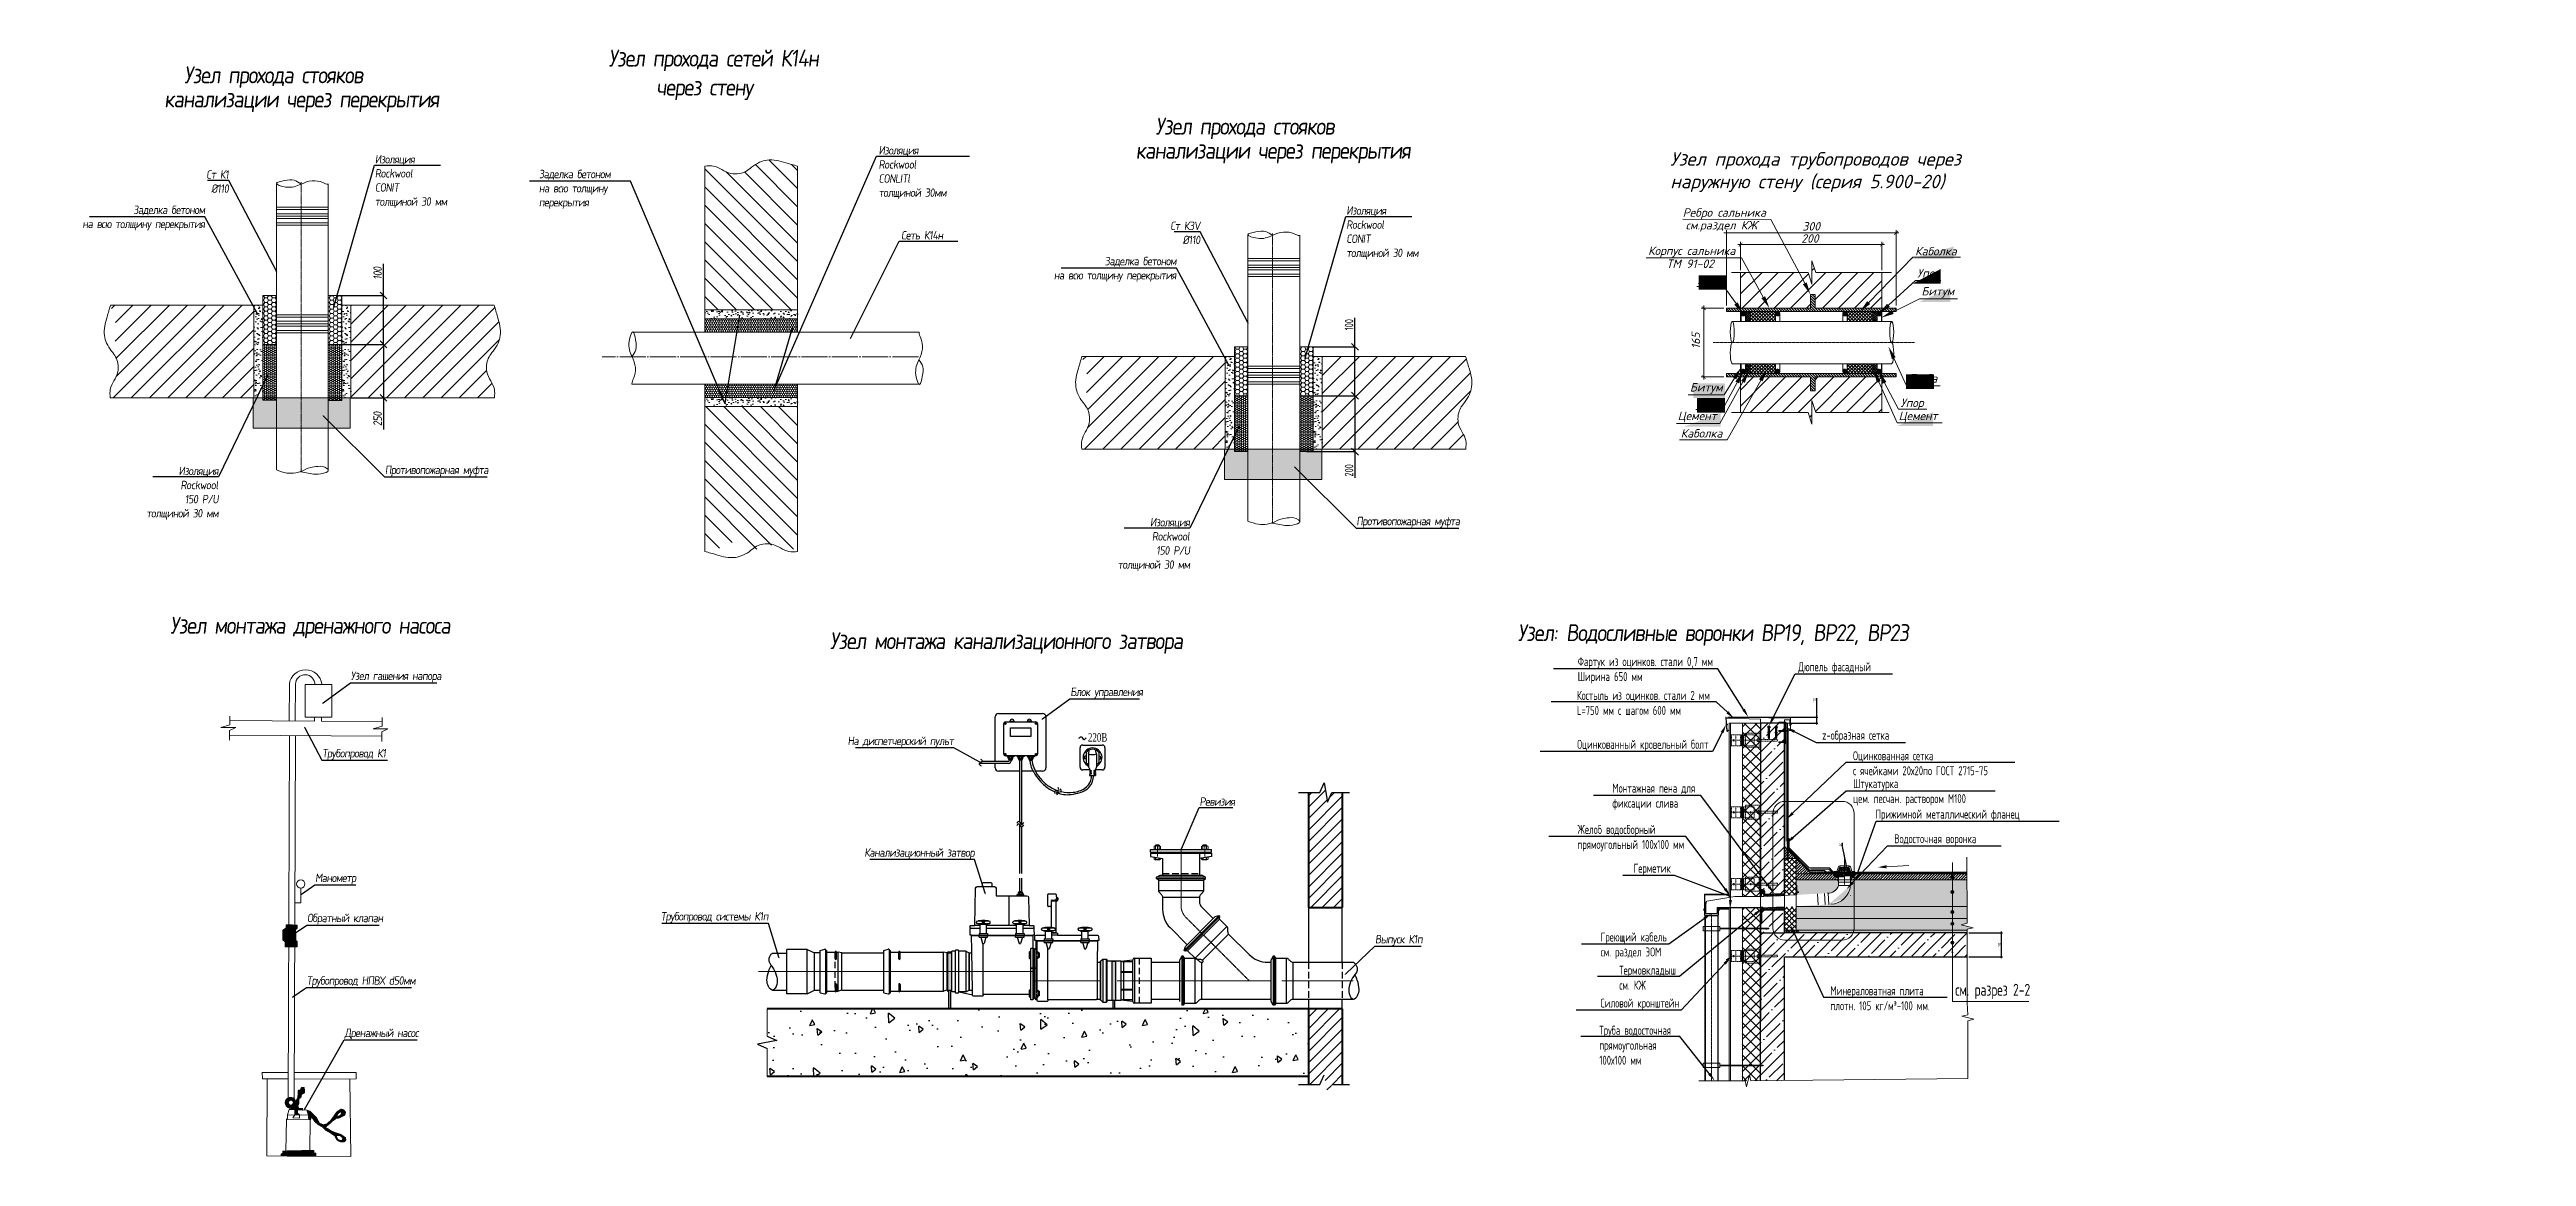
# Model space of a CAD drawing. Header units: millimetres. Extents: x -8689834 to 9419935, y -370377 to 166066.
# Drawn here: x -43390 to 29847, y -370377 to -337670 of the extents above; entities that cross this region are included whole.
import ezdxf
from ezdxf import colors
from ezdxf.entities.mleader import LeaderData, LeaderLine
from ezdxf.math import Vec2, Vec3

# ---------------------------------------------------------------- set-up
doc = ezdxf.new("R2010")
doc.units = ezdxf.units.MM
doc.header["$MEASUREMENT"] = 0
for name, pattern in [('CENTER', [2, 1.25, -0.25, 0.25, -0.25]), ('DASH', [0.375, 0.25, -0.125]), ('DASHDOT', [12.7, 6.35, -3.175, 0, -3.175]), ('DASHED', [19.05, 12.7, -6.35]), ('gost5', [0.137795, 0.098425, -0.03937, 0, 0]), ('HIDDEN', [6, 4, -2]), ('IMPORT-ACAD_ISO10W100', [9, 6, -1.5, 0, -1.5]), ('JIS_08_11', [12.8, 11, -0.6, 0.6, -0.6]), ('Металлические изделия на кровле (для 1.3)$0$ШТРИХОВАЯ2', [0.1875, 0.125, -0.0625]), ('осевая', [50.8, 31.75, -6.35, 6.35, -6.35]), ('Узлы устройства армирования стен 24 09$0$ОСЕВАЯ', [25.4, 15.875, -3.175, 3.175, -3.175])]:
    doc.linetypes.add(name, pattern=pattern)
doc.layers.get('0').update_dxf_attribs({"color": 250, "lineweight": 9})
for name, color, linetype, lineweight in [('_0', 250, 'Continuous', 9), ('_ВК-Text К1', 7, 'Continuous', 30), ('_ВК-К14н', 165, 'Continuous', 40), ('_ВК-К3V', 6, 'Continuous', 40), ('_ВК-противопожарная муфта', 1, 'Continuous', 40), ('_ВК-текст В1', 7, 'Continuous', 25), ('_К1', 14, 'Continuous', 40), ('_Размер ВК', 7, 'Continuous', 30), ('Канализация', 7, 'Continuous', 25), ('Осевая', 15, 'CENTER', 13), ('Основная 40', 7, 'Continuous', 40), ('РАЗМЕР', 242, 'Continuous', 18), ('текст', 7, 'Continuous', 15)]:
    doc.layers.add(name, color=color, linetype=linetype, lineweight=lineweight)
for name, color, linetype in [('_Стены', 7, 'Continuous'), ('PDF _Геометрия', 7, 'Continuous'), ('PDF _Сплошная заливка', 7, 'Continuous'), ('PDF _Текст', 7, 'Continuous')]:
    doc.layers.add(name, color=color, linetype=linetype)
doc.styles.add('ISOCPEUR', font='isocpeur.ttf', dxfattribs={"width": 0.7})
doc.styles.add('PDF ISOCPEUR Italic', font='isocpeui.ttf')
doc.styles.get("Standard").update_dxf_attribs({"font": 'isocpeur.ttf', "width": 0.7})
doc.styles.add('Архитект', font='isocpeur.ttf', dxfattribs={"width": 0.8, "oblique": 8})
doc.styles.add('Основной', font='isocpeui.ttf')
doc.styles.add('стиль2', font='times.ttf', dxfattribs={"height": 250})
doc.dimstyles.new('R_50', dxfattribs={"dimtxt": 140, "dimasz": 30, "dimexe": 20, "dimexo": 0, "dimgap": 20, "dimtad": 1, "dimdec": 0, "dimrnd": 5, "dimzin": 0, "dimdsep": 46, "dimtxsty": 'ISOCPEUR', "dimblk": 'ARCHTICK', "dimcen": 50, "dimdle": 20, "dimclrd": 256, "dimclre": 256, "dimclrt": 256, "dimadec": 0, "dimazin": 0, "dimtfac": 2, "dimtdec": 0, "dimtofl": 0, "dimtmove": 1, "dimatfit": 3, "dimfxl": 1, "dimtvp": 3, "dimtolj": 1, "dimtzin": 0, "dimarcsym": 0})
doc.dimstyles.get("Standard").update_dxf_attribs({"dimtxt": 0.18, "dimasz": 0.18, "dimexe": 0.18, "dimexo": 0.0625, "dimgap": 0.09, "dimtad": 0, "dimtih": 1, "dimtoh": 1, "dimdec": 4, "dimzin": 0, "dimdsep": 46, "dimtxsty": 'Standard', "dimcen": 0.09, "dimadec": 0, "dimazin": 0, "dimtfac": 1, "dimtdec": 4, "dimtofl": 0, "dimtmove": 0, "dimatfit": 3, "dimfxl": 1, "dimtolj": 1, "dimtzin": 0, "dimarcsym": 0})
pattern_1 = [(45, (-195904.28, -292215), (-269.4077, 269.4077), [])]
pattern_2 = [(0, (-195904.28, -292215.004), (114.3, 65.991135), [76.2, -152.4]), (120, (-195904.28, -292215.004), (-114.3, 65.991136), [76.2, -152.4]), (60, (-195904.28, -292215.004), (2e-07, 131.982271), [-152.4, 76.2])]
pattern_3 = [(315, (31731.88, -186800.07), (269.4077, 269.4077), [])]
pattern_4 = [(45, (-167181.3, -293731.14), (-269.4077, 269.4077), [])]
pattern_5 = [(0, (-167181.3, -293731.14), (114.3, 65.991135), [76.2, -152.4]), (120, (-167181.3, -293731.14), (-114.3, 65.991136), [76.2, -152.4]), (60, (-167181.3, -293731.14), (2e-07, 131.982271), [-152.4, 76.2])]
pattern_6 = [(45, (46297.1753, 69653.64575), (-0.23665194517, 0.23665194517), [])]
pattern_7 = [(50, (1830882.91, -386829.92), (-76.2263678, 6.6689398), [7.9705516, -87.6760677]), (355, (1830882.91, -386829.92), (-14.745906, 79.938501), [6.3764413, -70.1410986]), (100.4514447, (1830889.26, -386830.476), (61.4804616, 73.269558), [6.7739265, -74.5132538]), (46.1842, (1830882.91, -386808.665), (-113.4199205, 17.59058), [11.9558274, -131.5141015]), (96.6355576, (1830892.36, -386810.13), (99.3302836, 103.523501), [10.160894, -111.769982]), (351.184151, (1830882.91, -386808.67), (99.3302836, 103.523501), [9.564648, -105.211169]), (21, (1830893.54, -386813.98), (-63.4357129, 42.7879286), [7.9705516, -87.6760677]), (326, (1830893.54, -386813.98), (25.8580712, 77.0645506), [6.3764413, -70.140854]), (71.451445, (1830898.824, -386817.544), (89.293784, 34.2766224), [6.7739265, -74.5131254]), (37.5, (1830882.91, -386829.92), (1.29227672, 35.37796856), [0, -69.290662, 0, -71.2035944, 0, -70.4065392]), (7.5, (1830882.91, -386829.92), (27.9574577, 41.9157187), [0, -40.5966762, 0, -67.6965517, 0, -26.8341904]), (327.5, (1830859.21, -386829.92), (-56.73133, 2.396916), [0, -26.5685054, 0, -82.8937367, 0, -109.9936122]), (317.5, (1830848.584, -386829.92), (61.9774953, 10.638486), [0, -34.539057, 0, -55.0499431, 0, -78.1114058])]
pattern_8 = [(0, (209549.814, -1255190.348), (84.3552715, 48.7025385), [56.236848, -112.473695]), (120, (209549.814, -1255190.348), (-84.3552713, 48.7025388), [56.236848, -112.473695]), (60, (209549.814, -1255190.348), (2e-07, 97.4050773), [0, -112.4736953, 56.2368477, 0, 0, 0])]
pattern_9 = [(45, (209549.81, -1255190.35), (-79.530913, 79.530913), []), (45, (209629.35, -1255190.35), (-79.530913, 79.530913), [140.592119, -28.118424, 0, -28.118424])]

msp = doc.modelspace()

# ---------------------------------------------------------------- texts
at = {"linetype": 'Continuous', "lineweight": 13, "char_height": 500, "attachment_point": 4, "style": 'Основной'}
for s, insert in [('{\\Fsimplex|c204;\\Q7;\\W0.85;\\T0.9;\\C7;Узел прохода стояков }', (-39407.9, -338484.9)), ('{\\Fsimplex|c204;\\Q7;\\W0.85;\\T0.9;\\C7;канализации через перекрытия}', (-39999.2, -339198.1)), ('{\\Fsimplex|c204;\\Q7;\\W0.85;\\T0.9;\\C7; через стену}', (-25704.9, -338845.8)), ('{\\Fsimplex|c204;\\Q7;\\W0.85;\\T0.9;\\C7;Узел прохода стояков }', (-10684.9, -340001)), ('{\\Fsimplex|c204;\\Q7;\\W0.85;\\T0.9;\\C7;канализации через перекрытия}', (-11276.3, -340714.2)), ('{\\Fsimplex|c204;\\Q7;\\W0.85;\\T0.9;\\C7;Узел монтажа дренажного насоса}', (-39820.6, -354749.4)), ('{\\Fsimplex|c204;\\Q7;\\W0.85;\\T0.9;\\C7;Узел монтажа канализационного затвора}', (-20313, -355204.7)), ('{\\Fsimplex|c204;\\Q7;\\W0.85;\\T0.9;\\C7;Узел: Водосливные воронки ВР19, ВР22, ВР23}', (24.5, -354967.7))]:
    msp.add_mtext(s, dxfattribs=dict(at, insert=insert))
at = {"linetype": 'Continuous', "lineweight": 13, "insert": (-26856.7, -337991), "char_height": 500, "width": 8625.608, "attachment_point": 4, "style": 'Основной'}
msp.add_mtext('{\\Fsimplex|c204;\\Q7;\\W0.85;\\T0.9;\\C7;Узел прохода сетей К14н}', dxfattribs=at)
at = {"layer": '_0', "color": 7, "lineweight": 0, "insert": (15173.7, -365726.1), "char_height": 354.248, "attachment_point": 9, "style": 'ISOCPEUR'}
msp.add_mtext('см. разрез 2-2', dxfattribs=at)
at = {"layer": 'PDF _Текст', "lineweight": 13, "insert": (4532.2, -341876.8), "char_height": 400, "width": 9453.331, "attachment_point": 7, "style": 'PDF ISOCPEUR Italic'}
msp.add_mtext('Узел прохода трубопроводов через\\Pнаружную стену (серия 5.900-20)', dxfattribs=at)
at = {"layer": 'PDF _Текст', "lineweight": 13, "char_height": 250, "attachment_point": 7, "style": 'PDF ISOCPEUR Italic'}
for s, insert in [('Ребро сальника', (4899.2, -342677.5)), ('см.раздел КЖ', (4987.9, -343053.7)), ('200', (8403.9, -343376.6)), ('300', (8439.4, -343018)), ('Корпус сальника', (3875.5, -343806.4)), ('ТМ 91-02', (4418.7, -344123)), ('Каболка', (11769.2, -343752.2)), ('Упор', (11828.3, -344468.5)), ('Упор', (5340.9, -344660.8)), ('Битум', (11956.4, -345003.8)), ('Битум', (5111.2, -347842.2)), ('Труба', (11589.3, -347576.9)), ('Цемент', (4751, -348684)), ('Упор', (5323, -348278.8)), ('Цемент', (11283.4, -348684)), ('Упор', (11340.9, -348299.2)), ('Каболка', (4839.5, -349135.5))]:
    msp.add_mtext(s, dxfattribs=dict(at, insert=insert))
at = {"layer": 'PDF _Текст', "lineweight": 13, "insert": (5412.3, -346519.9), "char_height": 250, "attachment_point": 7, "rotation": 90, "style": 'PDF ISOCPEUR Italic'}
msp.add_mtext('165', dxfattribs=at)
at = {"layer": 'текст', "style": 'стиль2', "width": 0.7}
msp.add_text('220В', height=250, dxfattribs=at).set_placement((-12687.3, -358119.5))

# ---------------------------------------------------------------- blocks, each defined once
blk = doc.blocks.new('_Dot')
at = {"color": 0, "linetype": 'ByBlock', "lineweight": -2}
blk.add_line((-0.5, 0), (-1, 0), dxfattribs=at)
at = {"color": 0, "linetype": 'ByBlock', "const_width": 0.5}
blk.add_lwpolyline([(-0.25, 0, 1), (0.25, 0, 1)], format="xyb", close=True, dxfattribs=at)
blk = doc.blocks.new('_Oblique')
at = {"color": 0, "linetype": 'ByBlock', "lineweight": -2}
blk.add_line((-0.5, -0.5), (0.5, 0.5), dxfattribs=at)
blk = doc.blocks.new('*D2106')
at = {"layer": '_Размер ВК', "color": 0, "lineweight": 30, "transparency": 16777216}
for p, q in [((-33515, -344940), (-33515, -344002)), ((-34751, -344940), (-33514, -344940)), ((-33515, -346381), (-33515, -344940)), ((-34751, -346381), (-33514, -346381))]:
    blk.add_line(p, q, dxfattribs=at)
at = {"layer": '_Размер ВК', "color": 0, "lineweight": 30, "transparency": 16777216, "xscale": 200, "yscale": 200, "zscale": 200}
for p, rotation in [((-33515, -344940), 90), ((-33515, -346381), 270)]:
    blk.add_blockref('_Oblique', p, dxfattribs=dict(at, rotation=rotation))
at = {"layer": '_Размер ВК', "color": 0, "lineweight": 13, "transparency": 16777216, "insert": (-33690, -344283), "char_height": 250, "attachment_point": 5, "rotation": 90}
blk.add_mtext('\\A1;{\\Fsimplex|c0;\\Q7;\\W0.85;\\T0.9;100}', dxfattribs=at)
blk = doc.blocks.new('*D2107')
at = {"layer": '_Размер ВК', "color": 0, "lineweight": 30, "transparency": 16777216}
for p, q in [((-34749, -346381), (-33514, -346381)), ((-33515, -346381), (-33515, -347961)), ((-34483, -347961), (-33514, -347961)), ((-33515, -347961), (-33515, -348899))]:
    blk.add_line(p, q, dxfattribs=at)
at = {"layer": '_Размер ВК', "color": 0, "lineweight": 30, "transparency": 16777216, "xscale": 200, "yscale": 200, "zscale": 200}
for p, rotation in [((-33515, -346381), 90), ((-33515, -347961), 270)]:
    blk.add_blockref('_Oblique', p, dxfattribs=dict(at, rotation=rotation))
at = {"layer": '_Размер ВК', "color": 0, "lineweight": 13, "transparency": 16777216, "insert": (-33690, -348588), "char_height": 250, "attachment_point": 5, "rotation": 90}
blk.add_mtext('\\A1;{\\Fsimplex|c0;\\Q7;\\W0.85;\\T0.9;250}', dxfattribs=at)
blk = doc.blocks.new('*D2061')
at = {"layer": '_Размер ВК', "color": 0, "lineweight": 30, "transparency": 16777216}
for p, q in [((-4792, -346456), (-4792, -345600)), ((-6028, -346456), (-4791, -346456)), ((-4792, -347897), (-4792, -346456)), ((-6028, -347897), (-4791, -347897))]:
    blk.add_line(p, q, dxfattribs=at)
at = {"layer": '_Размер ВК', "color": 0, "lineweight": 30, "transparency": 16777216, "xscale": 200, "yscale": 200, "zscale": 200}
for p, rotation in [((-4792, -346456), 90), ((-4792, -347897), 270)]:
    blk.add_blockref('_Oblique', p, dxfattribs=dict(at, rotation=rotation))
at = {"layer": '_Размер ВК', "color": 0, "lineweight": 13, "transparency": 16777216, "insert": (-4967, -345799), "char_height": 250, "attachment_point": 5, "rotation": 90}
blk.add_mtext('\\A1;100', dxfattribs=at)
blk = doc.blocks.new('*D2062')
at = {"layer": '_Размер ВК', "color": 0, "lineweight": 30, "transparency": 16777216}
for p, q in [((-6026, -347897), (-4791, -347897)), ((-4792, -347897), (-4792, -349551)), ((-6226, -349551), (-4791, -349551)), ((-4792, -349551), (-4792, -350320))]:
    blk.add_line(p, q, dxfattribs=at)
at = {"layer": '_Размер ВК', "color": 0, "lineweight": 30, "transparency": 16777216, "xscale": 200, "yscale": 200, "zscale": 200}
for p, rotation in [((-4792, -347897), 90), ((-4792, -349551), 270)]:
    blk.add_blockref('_Oblique', p, dxfattribs=dict(at, rotation=rotation))
at = {"layer": '_Размер ВК', "color": 0, "lineweight": 13, "transparency": 16777216, "insert": (-4967, -350104), "char_height": 250, "attachment_point": 5, "rotation": 90}
blk.add_mtext('\\A1;200', dxfattribs=at)
blk = doc.blocks.new('_ArchTick')
at = {"color": 0, "linetype": 'ByBlock', "const_width": 0.15}
blk.add_lwpolyline([(-0.5, -0.5), (0.5, 0.5)], dxfattribs=at)
blk = doc.blocks.new('*D1957')
at = {"layer": '_0', "lineweight": -2, "ltscale": 500, "transparency": 16777216}
for p, q in [((13357, -363766), (14358, -363766)), ((14318, -363726), (14318, -364515)), ((13357, -364475), (14358, -364475))]:
    blk.add_line(p, q, dxfattribs=at)
at = {"layer": '_0', "lineweight": -2, "ltscale": 500, "transparency": 16777216, "xscale": 40, "yscale": 40, "zscale": 40}
for p, rotation in [((14318, -363766), 90), ((14318, -364475), 270)]:
    blk.add_blockref('_ArchTick', p, dxfattribs=dict(at, rotation=rotation))
at = {"layer": '_0', "ltscale": 500, "transparency": 16777216, "insert": (14261, -364121), "char_height": 75, "attachment_point": 5, "rotation": 90, "style": 'ISOCPEUR'}
blk.add_mtext('\\A1;710', dxfattribs=at)
blk = doc.blocks.new('*D2118')
at = {"layer": '_0', "lineweight": -2, "ltscale": 500, "transparency": 16777216}
for p, q in [((6254, -357395), (8896, -357395)), ((8856, -356834), (8856, -357395)), ((8856, -357355), (8856, -357612)), ((8087, -357572), (8896, -357572))]:
    blk.add_line(p, q, dxfattribs=at)
at = {"layer": '_0', "lineweight": -2, "ltscale": 500, "transparency": 16777216, "xscale": 40, "yscale": 40, "zscale": 40}
for p, rotation in [((8856, -357395), 90), ((8856, -357572), 270)]:
    blk.add_blockref('_ArchTick', p, dxfattribs=dict(at, rotation=rotation))
at = {"layer": '_0', "ltscale": 500, "transparency": 16777216, "insert": (8798, -356898), "char_height": 75, "attachment_point": 5, "rotation": 90, "style": 'ISOCPEUR'}
blk.add_mtext('\\A1;175', dxfattribs=at)
blk = doc.blocks.new('*D2117')
at = {"layer": '_0', "lineweight": -2, "ltscale": 500, "transparency": 16777216}
for p, q in [((9621, -361215), (9621, -361112)), ((9784, -361976), (9621, -361215)), ((9275, -361995), (9824, -361995)), ((9784, -361957), (9784, -361917)), ((9784, -361957), (9824, -361957)), ((9784, -361995), (9784, -361957)), ((9784, -361995), (9784, -362035))]:
    blk.add_line(p, q, dxfattribs=at)
at = {"layer": '_0', "lineweight": -2, "ltscale": 500, "transparency": 16777216, "xscale": 40, "yscale": 40, "zscale": 40}
for p, rotation in [((9784, -361957), 270), ((9784, -361995), 90)]:
    blk.add_blockref('_ArchTick', p, dxfattribs=dict(at, rotation=rotation))
at = {"layer": '_0', "ltscale": 500, "transparency": 16777216, "insert": (9563, -361169), "char_height": 75, "width": 52.5, "attachment_point": 5, "rotation": 90, "style": 'ISOCPEUR'}
blk.add_mtext('\\A1;20', dxfattribs=at)

# ---------------------------------------------------------------- dimensions: what is measured, and where the dimension line sits
at = {"layer": '_0', "color": 1, "ltscale": 500}
dim = msp.add_linear_dim(base=(8855.7, -357572.2), p1=(6253.7, -357395.1), p2=(8086.8, -357572.2), angle=90, dimstyle='R_50', override={"dimtxt": 75, "dimasz": 40, "dimexe": 40, "dimpost": '\\X', "dimdle": 40}, dxfattribs=at)
dim.commit()
dim.dimension.update_dxf_attribs({"geometry": '*D2118', "text_midpoint": (8777.7, -356898.2), "dimtype": 160})
dim = msp.add_linear_dim(base=(9783.8, -361956.9), p1=(9274.6, -361995.3), p2=(9783.8, -361956.9), angle=90, text='20', dimstyle='R_50', override={"dimtxt": 75, "dimasz": 40, "dimexe": 40, "dimpost": '\\X', "dimdle": 40}, dxfattribs=at)
dim.commit()
dim.dimension.update_dxf_attribs({"geometry": '*D2117', "text_midpoint": (9620.9, -361195.2), "dimtype": 160})
dim = msp.add_linear_dim(base=(14318.1816, -364474.9199), p1=(13357.3876, -363766.424), p2=(13357.3876, -364474.9199), angle=90, dimstyle='R_50', override={"dimtxt": 75, "dimasz": 40, "dimexe": 40, "dimpost": '\\X', "dimdle": 40}, dxfattribs=at)
dim.commit()
dim.dimension.update_dxf_attribs({"geometry": '*D1957', "text_midpoint": (14260.6816, -364120.672)})
at = {"layer": '_Размер ВК', "lineweight": 13}
for base, p1, p2, text, picture, middle in [((-33514.7, -344940.3), (-34750.7, -346381), (-34750.7, -344940.3), '{\\Fsimplex|c0;\\Q7;\\W0.85;\\T0.9;100}', '*D2106', (-33514.7, -344282.8)), ((-4791.7, -346456.5), (-6027.7, -347897.1), (-6027.7, -346456.5), '100', '*D2061', (-4791.7, -345798.9)), ((-33514.7, -346381), (-34482.8, -347961.4), (-34749.5, -346381), '{\\Fsimplex|c0;\\Q7;\\W0.85;\\T0.9;250}', '*D2107', (-33514.7, -348587.5)), ((-4791.7, -347897.1), (-6225.8, -349551.3), (-6026.5, -347897.1), '200', '*D2062', (-4791.7, -350103.7))]:
    dim = msp.add_linear_dim(base=base, p1=p1, p2=p2, angle=90, text=text, dimstyle='Standard', override={"dimtxt": 250, "dimasz": 200, "dimgap": 50, "dimtad": 1, "dimtih": 0, "dimtoh": 0, "dimdec": 0, "dimblk": 'Oblique', "dimcen": 100, "dimtdec": 0, "dimlwd": 30, "dimlwe": 30}, dxfattribs=at)
    dim.commit()
    dim.dimension.update_dxf_attribs({"geometry": picture, "text_midpoint": middle, "dimtype": 160})

# ---------------------------------------------------------------- hatches: boundary and pattern name
at = {"ltscale": 100, "transparency": 33554636}
h = msp.add_hatch(dxfattribs=at)
h.set_pattern_fill('ANSI31', scale=2.677411)
h.set_pattern_definition(pattern_6)
h.paths.add_polyline_path([(-36316, -363534.5), (-36394.8, -363532.2), (-36397.8, -363633.4), (-36492.5, -363696.6), (-36489.1, -363974.1), (-36426.1, -364034.5), (-36424.4, -364182.6), (-36318.6, -364181.3)])
h.paths.add_polyline_path([(-36140.4, -363539.8), (-36316, -363534.5), (-36318.6, -364181.3), (-36142.9, -364179.3)])
h.paths.add_polyline_path([(-36066, -363542), (-36140.4, -363539.8), (-36142.9, -364179.3), (-36070.3, -364178.4), (-36072.2, -364019.2), (-36109.3, -364000.4), (-36114.5, -363661.7), (-36068.4, -363641.3)])
h = msp.add_hatch(dxfattribs=at)
h.set_pattern_fill('ANSI31', scale=2.677411)
h.set_pattern_definition(pattern_6)
h.paths.add_polyline_path([(-35574.3, -370202.7), (-35694.3, -370201), (-36401.5, -370217.3), (-36489.8, -370218.2), (-36489, -370298.7), (-36541.7, -370299.2), (-36540.5, -370362.8), (-35521.1, -370369.6), (-35520.5, -370278.9), (-35575.3, -370278.1)])
h.paths.add_polyline_path([(-36125.1, -368710.3, 1.4178961), (-36312.1, -368945.1), (-36136.2, -368989.5), (-36137.2, -369151.3), (-36002.6, -369152.2), (-36059.1, -369100.4), (-36056.9, -369001.6), (-35949.1, -369004), (-35912.9, -369005.2), (-35911.3, -368963.1), (-36021.9, -368959.1), (-36059.4, -368863.2), (-36026.9, -368850.4), (-36014.3, -368651.3), (-35963.4, -368644.3), (-35940.8, -368535.6), (-35854.8, -368495.8), (-35857.4, -368342.1), (-35942.2, -368343.5), (-35965.4, -368412.3), (-36034.7, -368426.3), (-36037.8, -368501.9), (-36046.2, -368642.2), (-36104.8, -368760)])
h.paths.add_polyline_path([(-36180.1, -368786.4, -1), (-36330.8, -368786.4, -1)], flags=16)
h.paths.add_polyline_path([(-35697.1, -369039.3), (-35777.9, -369009.9), (-35731.9, -369153.9), (-35732.4, -369244.5), (-35681.3, -369297.5), (-35647.2, -369193.9), (-35546.8, -369341.9), (-35440.3, -369442.2), (-35303.5, -369520.1), (-35214.6, -369610.6), (-35077.9, -369686.3), (-34993, -369738.9), (-34940.3, -369781.3), (-34929.1, -369831.6), (-34899.4, -369880.7), (-34852, -369915), (-34782.7, -369942.9), (-34701.6, -369945.8), (-34649.5, -369923.9), (-34633.5, -369889.6), (-34639.1, -369828.7), (-34774.7, -369726.2), (-34914.9, -369680.1), (-35057, -369633.4), (-35157.4, -369559.1), (-35217.2, -369534.2), (-35216.6, -369501.7), (-35196, -369473.2), (-35100.6, -369396.1), (-35046.9, -369339.1), (-34914, -369245.9), (-34840.5, -369239.2), (-34742.2, -369189.6), (-34661.3, -369148.7), (-34643.1, -369071.5), (-34701.3, -368999.7), (-34758.9, -368980.8), (-34885.7, -369056.7), (-34979.2, -369187.9), (-35061.8, -369303.8), (-35190.9, -369421.1), (-35292.3, -369447.1), (-35409.1, -369392.2), (-35497.6, -369238.7), (-35623.9, -369112.4)])
h.paths.add_polyline_path([(-34910.5, -369186.6), (-34874.4, -369126), (-34829.4, -369078.2), (-34773.8, -369049.9), (-34756.5, -369083.8), (-34764.9, -369142.7), (-34786.4, -369160.2), (-34809.7, -369179.2), (-34857.8, -369193.5), (-34906.3, -369200.9)], flags=16)
h.paths.add_polyline_path([(-34901.6, -369757.4), (-34805.9, -369759.3), (-34754.6, -369787), (-34719, -369838.2), (-34714.1, -369870.8), (-34733.8, -369900.4), (-34770.3, -369905.3), (-34813.7, -369898.4), (-34867, -369872.8), (-34892.8, -369831.3), (-34903.6, -369781.1)], flags=16)
at = {"layer": '_0', "linetype": 'Continuous', "lineweight": 0, "ltscale": 0.05, "true_color": 0x000000}
h = msp.add_hatch(dxfattribs=at)
h.set_pattern_fill('ANSI37_0002', color=18, scale=70.849572, style=0, pattern_type=2)
h.set_pattern_definition([(45, (209549.81, -1255190.35), (-159.061825, 159.061825), []), (135, (209549.81, -1255190.35), (159.061825, 159.061825), [])])
h.paths.add_polyline_path([(7055.8, -363025), (6659.4, -363025), (6652.2, -368140), (7183.6, -368137), (7190.8, -363016.1)])
h.paths.add_polyline_path([(6659.9, -362700.6), (7184.3, -362700.6), (7184.8, -362704.5), (7186.4, -362708.4), (7189, -362711.9), (7191.2, -362713.5), (7198.5, -357572.2), (6667.1, -357572.2)])
h = msp.add_hatch(dxfattribs=at)
h.set_pattern_fill('ANSI35_0002', color=18, scale=70.849572, style=0, pattern_type=2)
h.set_pattern_definition([(45, (1230722.56, -2456756.25), (-318.12365, 318.12365), []), (45, (1231040.7, -2456756.25), (-318.12365, 318.12365), [562.36848, -112.473695, 0, -112.473695])])
h.paths.add_polyline_path([(7197.6, -362700.6), (7907, -362666.1), (7907, -357572.2), (7198.5, -357572.2)])
h.paths.add_polyline_path([(7630.3, -363016.9), (7198.5, -363033.6), (7198.6, -368135.5), (7907, -368128.1), (7907, -364474.9), (13313.2, -364474.9), (13313.2, -363766.4), (7907, -363766.4), (7906.5, -363005.6)])
h = msp.add_hatch(dxfattribs=at)
h.set_pattern_fill('AR_CONC_0002', color=18, scale=70.849572, style=0, pattern_type=2)
h.set_pattern_definition([(50, (-2776447.08, 589963.19), (-76.2263678, 6.6689398), [7.9705516, -87.6760677]), (355, (-2776447.08, 589963.19), (-14.745906, 79.938501), [6.3764413, -70.1410986]), (100.4514447, (-2776440.73, 589962.63), (61.4804616, 73.269558), [6.7739265, -74.5132538]), (46.1842, (-2776447.08, 589984.44), (-113.4199205, 17.5905798), [11.9558274, -131.5141015]), (96.6355576, (-2776437.63, 589982.98), (99.3302836, 103.523501), [10.160894, -111.7699817]), (351.184151, (-2776447.08, 589984.44), (99.3302836, 103.523501), [9.564648, -105.211169]), (21, (-2776436.454, 589979.13), (-63.4357129, 42.7879286), [7.9705516, -87.6760677]), (326, (-2776436.454, 589979.13), (25.8580712, 77.0645506), [6.3764413, -70.1408541]), (71.451445, (-2776431.17, 589975.564), (89.293784, 34.2766224), [6.7739265, -74.5131254]), (37.5, (-2776447.082, 589963.188), (1.29227672, 35.37796856), [0, -69.290662, 0, -71.20359436, 0, -70.4065392]), (7.5, (-2776447.08, 589963.19), (27.95745766, 41.9157187), [0, -40.5966762, 0, -67.69655165, 0, -26.8341904]), (327.5, (-2776470.78, 589963.188), (-56.73133, 2.396916), [0, -26.56850536, 0, -82.8937367, 0, -109.9936122]), (317.5, (-2776481.41, 589963.19), (61.9774953, 10.638486), [0, -34.539057, 0, -55.0499431, 0, -78.1114058])])
h.paths.add_polyline_path([(7907, -361611.7), (7997.2, -361611.7), (7996.6, -357572.2), (7907.6, -357572.2), (7905.8, -360188.5), (7907, -360188.5)])
h = msp.add_hatch(dxfattribs=at)
h.set_pattern_fill('ANSI35_0002', color=18, scale=70.849572, style=0, pattern_type=2)
h.set_pattern_definition(pattern_9)
h.paths.add_polyline_path([(7904.7, -361570.1), (8257.7, -361570.1), (7907, -361221.6)])
h = msp.add_hatch(dxfattribs=at)
h.set_pattern_fill('ANSI37_0002', color=18, scale=70.849572, style=0, pattern_type=2)
h.set_pattern_definition([(45, (202659.67, -1273494.8), (-79.530913, 79.530913), []), (135, (202659.67, -1273494.8), (79.530913, 79.530913), [])])
edge = h.paths.add_edge_path()
edge.add_line((7906.3, -362665.2), (8199.4, -362650.6))
edge.add_line((8199.4, -362650.6), (8255.4, -362647.6))
edge.add_line((8255.4, -362647.6), (8255.4, -361570.1))
edge.add_line((8255.4, -361570.1), (7907, -361570.1))
edge.add_line((7907, -361570.1), (7907, -362666.1))
edge = h.paths.add_edge_path()
edge.add_line((7907, -362968.6), (7907, -363695.6))
edge.add_line((7907, -363695.6), (8255.4, -363695.6))
edge.add_line((8255.4, -363695.6), (8258.5, -362992.2))
edge.add_line((8258.5, -362992.2), (7907, -363014.7))
at = {"layer": '_0', "linetype": 'Continuous', "lineweight": 0, "ltscale": 0.05, "true_color": 0xffffff}
msp.add_hatch(color=7, dxfattribs=at).paths.add_polyline_path([(8025.2, -361611.7, 1), (7999.8, -361611.7, 1)])
at = {"layer": '_0', "linetype": 'Continuous', "lineweight": 0, "ltscale": 0.05, "true_color": 0x000000}
h = msp.add_hatch(dxfattribs=at)
h.set_pattern_fill('ANSI35_0002', color=18, scale=70.849572, style=0, pattern_type=2)
h.set_pattern_definition(pattern_9)
h.paths.add_polyline_path([(8255.4, -362030.6), (8716.7, -362030.6), (8257.7, -361570.1)])
for points in [[(10944.1, -361766.5), (10667.7, -361831.1), (10949.5, -361864.9), (10946.1, -361863.7), (10942.8, -361862.2), (10939.5, -361860.4), (10936.4, -361858.3), (10933.5, -361856), (10930.7, -361853.4), (10928.1, -361850.5), (10925.7, -361847.4), (10923.6, -361844.2), (10921.6, -361840.7), (10919.9, -361837.1), (10918.5, -361833.3), (10917.3, -361829.5), (10916.4, -361825.5), (10915.7, -361821.5), (10915.3, -361817.4), (10915.3, -361813.3), (10915.5, -361809.2), (10915.9, -361805.2), (10916.7, -361801.2), (10917.7, -361797.3), (10919, -361793.6), (10920.6, -361789.9), (10922.4, -361786.4), (10924.4, -361783.1), (10926.7, -361780), (10929.2, -361777.1), (10931.8, -361774.4), (10934.7, -361772), (10937.7, -361769.9), (10940.8, -361768)], [(9400.7, -362004.8), (9400.8, -362002.8), (9398.1, -362002.8), (9394.3, -362004.8), (9394.3, -362006.8), (9398.1, -362004.8)], [(9419, -362002.8), (9419, -362004.8), (9421.7, -362004.8), (9425.5, -362002.8), (9425.5, -362000.8), (9421.7, -362002.8)], [(9934.3, -362002.8), (9930.5, -362000.8), (9930.5, -362002.8), (9934.3, -362004.8), (9937, -362004.8), (9937, -362002.8)], [(9957.9, -362004.8), (9961.7, -362006.8), (9961.7, -362004.8), (9957.9, -362002.8), (9955.2, -362002.8), (9955.2, -362004.7)], [(5541.8, -363067.5), (5539.9, -363069.2), (5539.9, -363094.3), (5540.7, -363095.1), (5543, -363095.1), (5544.5, -363094.3), (5547, -363091), (5548.3, -363090.7), (5549.7, -363091), (5550.3, -363091.5), (5552.4, -363094.5), (5554.6, -363095.3), (5556, -363094.7), (5556.9, -363093.5), (5556.9, -363082), (5555.9, -363080.8)], [(5960.6, -363068), (5946.6, -363082), (5947, -363094.1), (5948.2, -363095.1), (5948.9, -363095.3), (5951.2, -363094.5), (5953.8, -363091), (5955.2, -363090.7), (5956.6, -363091), (5957.2, -363091.5), (5959.1, -363094.3), (5960.5, -363095.1), (5962.9, -363095.1), (5963.6, -363094.3), (5963.6, -363068.8), (5961.3, -363067.5)], [(8164.5, -363745.8), (8202.1, -363708.2), (8070.6, -363614.3)], [(6173.4, -364555.7), (6207.5, -364596.5), (6312.9, -364474)], [(12846, -364361.6), (12899.2, -364361.6), (12872.6, -364202.2)]]:
    msp.add_hatch(color=18, dxfattribs=at).paths.add_polyline_path(points)
h = msp.add_hatch(dxfattribs=at)
h.set_pattern_fill('HONEY_0002', color=18, scale=70.849572, style=0, pattern_type=2)
h.set_pattern_definition([(180, (6089.058, -395193.626), (31.433845, 18.148339), [20.955897, -41.911794]), (300, (6089.058, -395193.626), (-31.433845, 18.148339), [20.955897, -41.911794]), (240, (6089.058, -395193.626), (7e-08, 36.296678), [0, -41.911794, 20.955897, 0, 0, 0])])
edge = h.paths.add_edge_path()
edge.add_line((7198.5, -362501.1), (7198.5, -362629.4))
edge.add_arc((7249.5, -362652.9), 56.1, -51.043845, 155.198803, ccw=False)
edge.add_line((7284.7, -362696.6), (7778.2, -362672.4))
edge.add_line((7778.2, -362672.4), (7907, -362666.1))
edge.add_line((7907, -362666.1), (7907, -362611.9))
edge.add_line((7907, -362611.9), (7887, -362612.5))
edge.add_line((7887, -362612.5), (7318.1, -362629.2))
edge.add_line((7318.1, -362629.2), (7318.1, -362538.4))
edge.add_arc((7242, -362571.9), 83.1, 23.755485, 121.547707)
h = msp.add_hatch(dxfattribs=at)
h.set_pattern_fill('ANSI35_0002', color=18, scale=70.849572, style=0, pattern_type=2)
h.set_pattern_definition(pattern_9)
edge = h.paths.add_edge_path()
edge.add_line((9476.3, -362089.8), (9476.3, -362054.8))
edge.add_line((9476.3, -362054.8), (9639.1, -362054.8))
edge.add_line((9639.1, -362054.8), (9639.1, -362032))
edge.add_arc((9641.9, -362032), 2.85, 152.792545, 180, ccw=False)
edge.add_line((9639.4, -362030.7), (9644.4, -362030.7))
edge.add_arc((9641.9, -362032), 2.85, -0.000222, 27.120775, ccw=False)
edge.add_line((9644.7, -362032), (9644.7, -362089.8))
edge.add_line((9644.7, -362089.8), (9476.3, -362089.8))
edge = h.paths.add_edge_path()
edge.add_arc((9641.9, -362032), 2.85, 152.792545, 180, ccw=False)
edge.add_line((9639.4, -362030.7), (9476.3, -362030.6))
edge.add_line((9476.3, -362030.6), (9476.3, -362054.8))
edge.add_line((9476.3, -362054.8), (9639.1, -362054.8))
edge.add_line((9639.1, -362054.8), (9639.1, -362032))
edge = h.paths.add_edge_path()
edge.add_line((9644.4, -362030.7), (9678.2, -362030.8))
edge.add_line((9678.2, -362030.8), (9678.2, -362089.8))
edge.add_line((9678.2, -362089.8), (9644.7, -362089.8))
edge.add_line((9644.7, -362089.8), (9644.7, -362032))
edge.add_arc((9641.9, -362032), 2.85, 359.999778, 387.120775)
edge = h.paths.add_edge_path()
edge.add_arc((9714.7, -362032), 2.85, 154.032808, 180.000222)
edge.add_line((9711.9, -362032), (9711.9, -362089.8))
edge.add_line((9711.9, -362089.8), (9678.2, -362089.8))
edge.add_line((9678.2, -362089.8), (9678.2, -362030.8))
edge.add_line((9678.2, -362030.8), (9712.2, -362030.8))
edge = h.paths.add_edge_path()
edge.add_arc((9714.7, -362032), 2.85, 154.032808, 180.000222)
edge.add_line((9711.9, -362032), (9711.9, -362089.8))
edge.add_line((9711.9, -362089.8), (9880.4, -362089.8))
edge.add_line((9880.4, -362089.8), (9880.4, -362054.8))
edge.add_line((9880.4, -362054.8), (9717.6, -362054.8))
edge.add_line((9717.6, -362054.8), (9717.6, -362032))
edge.add_arc((9714.7, -362032), 2.85, 0, 25.880512)
edge.add_line((9717.3, -362030.8), (9712.2, -362030.8))
edge = h.paths.add_edge_path()
edge.add_line((9880.4, -362030.9), (9880.4, -362054.8))
edge.add_line((9880.4, -362054.8), (9717.6, -362054.8))
edge.add_line((9717.6, -362054.8), (9717.6, -362032))
edge.add_arc((9714.7, -362032), 2.85, 360, 385.880512)
edge.add_line((9717.3, -362030.8), (9880.4, -362030.9))
h.paths.add_polyline_path([(9852.6, -362114.4), (9852.6, -362114.4), (9855.4, -362122.8), (9855.4, -362207.7), (13299.8, -362207.7), (13299.2, -362030.6), (9476.3, -362030.6), (8716.7, -362030.6), (8717.8, -362031.7), (8255.4, -362030.6), (8256.1, -362207.7), (9500.6, -362207.7), (9500.6, -362114.7), (9456.2, -362112.1), (9456.2, -362094.2), (9466.6, -362089.8), (9476.3, -362089.8), (9476.3, -362089.8), (9644.7, -362089.8), (9711.9, -362089.8), (9711.9, -362089.8), (9880.4, -362089.8), (9904.2, -362089.8), (9899.8, -362094.2), (9899.8, -362112.1)])
at = {"layer": '_0', "linetype": 'Continuous', "lineweight": 0, "ltscale": 2, "true_color": 0x000000}
h = msp.add_hatch(dxfattribs=at)
h.set_pattern_fill('GRAVEL', color=18, scale=354.247859, style=0)
h.set_pattern_definition([(228.01279, (-20824.604, -372990.333), (-2833.982874, -3188.230733), [47.659, -4718.2584]), (184.96974, (-20856.487, -373025.757), (4250.974311, 354.247859), [81.7845, -8096.6624]), (132.51045, (-20937.964, -373032.842), (3542.478593, -3896.726452), [57.6673, -5709.07]), (267.27369, (-21076.12, -373121.404), (354.247859, 7084.957185), [74.4764, -7373.1584]), (292.833654, (-21079.663, -373195.796), (-1771.239296, 4250.974311), [73.03, -7229.9767]), (357.27369, (-21051.323, -373263.103), (-7084.957185, 354.247859), [74.4764, -7373.1584]), (37.69424, (-20976.931, -373266.646), (-4605.2221703, -3542.4785925), [98.4912, -9750.6187]), (72.25533, (-20898.996, -373206.424), (2479.735015, 7793.4529035), [92.9858, -9205.5988]), (121.429566, (-20870.656, -373117.862), (-2833.982874, 4605.22217), [74.7286, -7398.1382]), (175.23636, (-20909.624, -373054.097), (3896.726452, -354.24786), [85.3142, -4180.395]), (222.397438, (-20994.643, -373047.012), (-4250.974311, -3896.7264518), [110.3298, -10922.657]), (138.81407, (-20725.415, -373124.947), (-2479.735015, 2125.487156), [37.657, -3728.0495]), (171.469234, (-20753.755, -373100.15), (4605.22217, -708.4957185), [71.642, -7092.5776]), (225, (-20824.6, -373089.52), (-4e-14, -354.2479), [50.098, -450.884]), (203.19859, (-20849.4, -373047.01), (1771.239296, 708.49572), [26.9788, -2670.8925]), (291.8014, (-20874.2, -373057.64), (-354.24786, 1062.74358), [38.1536, -1869.5295]), (30.96376, (-20860.03, -373093.064), (1062.74358, 708.49572), [61.9682, -2003.634]), (161.56505, (-20806.89, -373061.18), (708.49572, -354.24786), [44.809, -1075.421]), (16.38954, (-21079.663, -373057.64), (3542.478593, 1062.743578), [62.7727, -6214.5153]), (70.346176, (-21019.44, -373039.927), (-1416.991437, -3896.726452), [52.6628, -5213.6102]), (293.19859, (-20806.89, -372990.333), (-708.49572, 1771.239296), [53.9573, -2643.914]), (343.61046, (-20785.637, -373039.927), (-3542.478593, 1062.743578), [62.7727, -6214.5153]), (339.44395, (-21079.663, -373277.273), (-1771.239296, 708.49572), [60.534, -2966.1612]), (294.77514, (-21022.983, -373298.528), (-1771.239296, 3896.726452), [50.7205, -5021.337]), (66.80141, (-20803.35, -373344.58), (708.49572, 1771.239296), [53.9573, -2643.914]), (17.354025, (-20782.095, -373294.986), (-4605.22217, -1416.991437), [59.383, -5878.8933]), (69.44395, (-20976.93, -373344.58), (-708.49572, -1771.239296), [30.267, -2996.428]), (101.30993, (-20824.604, -373344.58), (-354.24786, 1416.99144), [18.063, -1788.2536]), (165.96376, (-20828.15, -373326.87), (1062.74358, -354.24786), [73.03, -1387.5714]), (186.009006, (-20898.996, -373309.156), (3542.4785925, 354.247859), [67.679, -6700.2168]), (303.69007, (-20860.03, -373124.95), (-354.24786, 708.49572), [51.0903, -1226.1685]), (353.157227, (-20831.689, -373167.457), (6022.213607, -708.4957185), [89.1975, -8830.5357]), (60.9454, (-20743.127, -373178.084), (-1416.991437, -2479.735015), [36.472, -3610.733]), (90, (-20725.4, -373146.2), (-354.248, 354.248), [21.255, -332.993]), (120.25644, (-20906.08, -373298.528), (1416.991437, -2479.735015), [49.2135, -4872.155]), (48.01279, (-20930.879, -373256.018), (2833.982874, 3188.230733), [95.3182, -4670.5993]), (0, (-20867.1, -373185.17), (354.248, 354.248), [92.1044, -262.1434]), (325.30485, (-20775.01, -373185.17), (3542.478593, -2479.735015), [56.0115, -5545.139]), (254.0546, (-20728.957, -373217.05), (-354.24786, -1416.99144), [51.5792, -2527.384]), (207.645975, (-20743.127, -373266.646), (-6730.709326, -3542.4785925), [83.9798, -8314.011]), (175.42608, (-20817.519, -373305.613), (-4605.22217, 354.247859), [88.845, -8795.646])])
edge = h.paths.add_edge_path(flags=17)
edge.add_line((9500.6, -362374), (9500.6, -362207.7))
edge.add_line((9500.6, -362207.7), (8255.4, -362207.7))
edge.add_line((8255.4, -362207.7), (8255.4, -362647.6))
edge.add_line((8255.4, -362647.6), (9255.1, -362594.5))
edge.add_arc((9200.1, -362286.3), 313, 280.116574, 343.733651)
edge = h.paths.add_edge_path()
edge.add_line((9855.4, -362207.7), (9855.4, -362374))
edge.add_arc((9250.2, -362322.6), 607.4, 314.487434, 355.140178, ccw=False)
edge.add_arc((9242.6, -362305.7), 624.8, 267.70945, 313.903316, ccw=False)
edge.add_line((9217.6, -362930), (8255.4, -362985.5))
edge.add_line((8255.4, -362985.5), (8255.4, -362987.1))
edge.add_line((8255.4, -362987.1), (13307.1, -362987.1))
edge.add_line((13307.1, -362987.1), (13300.5, -362207.7))
edge.add_line((13300.5, -362207.7), (9855.4, -362207.7))
at = {"layer": '_0'}
h = msp.add_hatch(color=256, dxfattribs=at)
edge = h.paths.add_edge_path()
edge.add_arc((12872.6, -362012.9), 44, 0, 360)
h = msp.add_hatch(color=256, dxfattribs=at)
edge = h.paths.add_edge_path()
edge.add_arc((12872.6, -362012.9), 44, 0, 360)
h = msp.add_hatch(color=256, dxfattribs=at)
edge = h.paths.add_edge_path()
edge.add_arc((12872.6, -362119.8), 44, 0, 360)
h = msp.add_hatch(color=256, dxfattribs=at)
edge = h.paths.add_edge_path()
edge.add_arc((12872.6, -362119.8), 44, 0, 360)
h = msp.add_hatch(color=256, dxfattribs=at)
edge = h.paths.add_edge_path()
edge.add_arc((12872.6, -362562.6), 44, 0, 360)
h = msp.add_hatch(color=256, dxfattribs=at)
edge = h.paths.add_edge_path()
edge.add_arc((12872.6, -362562.6), 44, 0, 360)
at = {"layer": '_0', "linetype": 'Continuous', "lineweight": 0, "ltscale": 0.05, "true_color": 0x000000}
h = msp.add_hatch(dxfattribs=at)
h.set_pattern_fill('HONEY_0002', color=18, scale=70.849572, style=0, pattern_type=2)
h.set_pattern_definition([(180, (6089.705, -395252.698), (31.433845, 18.148339), [20.955897, -41.911794]), (300, (6089.705, -395252.698), (-31.433845, 18.148339), [20.955897, -41.911794]), (240, (6089.705, -395252.698), (7e-08, 36.296678), [0, -41.911794, 20.955897, 0, 0, 0])])
edge = h.paths.add_edge_path()
edge.add_line((7198.5, -363461.7), (7239.2, -363461.7))
edge.add_line((7239.2, -363461.7), (7238.4, -363094.5))
edge.add_line((7238.4, -363094.5), (7907, -363096.5))
edge.add_line((7907, -363096.5), (7906.5, -363005.6))
edge.add_line((7906.5, -363005.6), (7229.6, -363034.6))
edge.add_arc((7223.5, -363059.5), 25.7, 76.22941, 197.1853)
edge.add_line((7199, -363067.1), (7198.5, -363461.7))
h = msp.add_hatch(dxfattribs=at)
h.set_pattern_fill('HONEY_0002', color=18, scale=70.849572, style=0, pattern_type=2)
h.set_pattern_definition(pattern_8)
h.paths.add_polyline_path([(8255.4, -363341.3), (13311.4, -363341.3), (13307.1, -362987.1), (8255.4, -362987.1)])
at = {"layer": '_0'}
h = msp.add_hatch(color=256, dxfattribs=at)
edge = h.paths.add_edge_path()
edge.add_arc((12872.6, -363154.2), 44, 0, 360)
h = msp.add_hatch(color=256, dxfattribs=at)
edge = h.paths.add_edge_path()
edge.add_arc((12872.6, -363154.2), 44, 0, 360)
at = {"layer": '_0', "linetype": 'Continuous', "lineweight": 0, "ltscale": 0.05, "true_color": 0x000000}
h = msp.add_hatch(dxfattribs=at)
h.set_pattern_fill('AR_CONC_0002', color=18, scale=70.849572, style=0, pattern_type=2)
h.set_pattern_definition(pattern_7)
h.paths.add_polyline_path([(7907, -363695.6), (7907, -363766.4), (8377.1, -363766.4), (8323.8, -363695.6)])
h = msp.add_hatch(dxfattribs=at)
h.set_pattern_fill('HONEY_0002', color=18, scale=70.849572, style=0, pattern_type=2)
h.set_pattern_definition(pattern_8)
h.paths.add_polyline_path([(8255.4, -363695.6), (13313.2, -363695.6), (13313.2, -363665.3), (13490.3, -363621), (13136, -363532.4), (13313.2, -363488.2), (13311.4, -363341.3), (8255.4, -363341.3)])
h = msp.add_hatch(dxfattribs=at)
h.set_pattern_fill('AR_CONC_0002', color=18, scale=70.849572, style=0, pattern_type=2)
h.set_pattern_definition(pattern_7)
h.paths.add_polyline_path([(8377.1, -363766.4), (13313.2, -363766.4), (13313.2, -363695.6), (8323.8, -363695.6)])
at = {"layer": '_0'}
h = msp.add_hatch(color=256, dxfattribs=at)
edge = h.paths.add_edge_path()
edge.add_arc((12872.6, -363503.1), 44, 0, 360)
h = msp.add_hatch(color=256, dxfattribs=at)
edge = h.paths.add_edge_path()
edge.add_arc((12872.6, -363503.1), 44, 0, 360)
h = msp.add_hatch(color=256, dxfattribs=at)
edge = h.paths.add_edge_path()
edge.add_arc((12872.6, -364059.3), 44, 0, 360)
h = msp.add_hatch(color=256, dxfattribs=at)
edge = h.paths.add_edge_path()
edge.add_arc((12872.6, -364059.3), 44, 0, 360)
at = {"layer": '_ВК-противопожарная муфта', "lineweight": 13}
h = msp.add_hatch(color=256, dxfattribs=at)
h.dxf.hatch_style = 1
h.paths.add_polyline_path([(-37373.6, -347961.4), (-34498, -347961.4), (-34498, -348852.8), (-37373.6, -348852.8)])
h = msp.add_hatch(color=256, dxfattribs=at)
h.dxf.hatch_style = 1
h.paths.add_polyline_path([(-8650.6, -349477.5), (-5775, -349477.5), (-5775, -350369), (-8650.6, -350369)])
at = {"layer": '_Стены', "lineweight": 13}
h = msp.add_hatch(dxfattribs=at)
h.set_pattern_fill('ANSI31', scale=120, angle=-90)
h.set_pattern_definition(pattern_3)
h.paths.add_polyline_path([(-21272.4, -345355.5), (-21272.4, -341062), (-21458.1, -341061.9), (-21469, -341058.8), (-21480, -341055.7), (-21490.9, -341052.5), (-21501.8, -341049.4), (-21512.7, -341046.2), (-21523.6, -341043.1), (-21534.6, -341039.9), (-21545.5, -341036.8), (-21556.4, -341033.6), (-21567.3, -341030.4), (-21578.2, -341027.3), (-21589.2, -341024.1), (-21600.1, -341020.9), (-21611, -341017.8), (-21621.9, -341014.6), (-21632.8, -341011.4), (-21643.8, -341008.2), (-21654.7, -341005.1), (-21665.6, -341001.9), (-21676.5, -340998.8), (-21687.5, -340995.7), (-21698.4, -340992.6), (-21709.4, -340989.5), (-21720.3, -340986.4), (-21731.3, -340983.4), (-21742.3, -340980.5), (-21753.3, -340977.6), (-21764.3, -340974.7), (-21775.3, -340971.9), (-21786.3, -340969.1), (-21797.3, -340966.4), (-21808.4, -340963.8), (-21819.5, -340961.2), (-21830.6, -340958.7), (-21841.7, -340956.3), (-21852.8, -340954), (-21864, -340951.8), (-21875.1, -340949.6), (-21886.3, -340947.6), (-21897.6, -340945.7), (-21908.8, -340943.8), (-21920.1, -340942.1), (-21931.4, -340940.5), (-21942.7, -340939), (-21954, -340937.6), (-21965.4, -340936.3), (-21976.8, -340935.2), (-21988.1, -340934.1), (-21999.5, -340933.2), (-22010.9, -340932.5), (-22022.3, -340931.8), (-22033.7, -340931.3), (-22045.1, -340931), (-22056.5, -340930.8), (-22068, -340930.7), (-22079.4, -340930.8), (-22090.8, -340931), (-22102.1, -340931.4), (-22113.5, -340932), (-22124.9, -340932.7), (-22136.3, -340933.5), (-22147.6, -340934.6), (-22158.9, -340935.7), (-22170.2, -340937.1), (-22181.5, -340938.7), (-22192.8, -340940.4), (-22204, -340942.3), (-22215.3, -340944.3), (-22226.4, -340946.5), (-22237.6, -340948.9), (-22248.7, -340951.5), (-22259.8, -340954.2), (-22270.8, -340957), (-22281.8, -340960.1), (-22292.8, -340963.2), (-22303.7, -340966.6), (-22314.6, -340970), (-22325.4, -340973.7), (-22336.2, -340977.4), (-22346.9, -340981.4), (-22357.5, -340985.4), (-22368.1, -340989.6), (-22378.7, -340993.9), (-22389.2, -340998.4), (-22399.6, -341003), (-22409.9, -341007.7), (-22420.2, -341012.6), (-22430.4, -341017.6), (-22440.6, -341022.7), (-22450.7, -341027.9), (-22460.7, -341033.2), (-22470.7, -341038.6), (-22480.6, -341044.2), (-22490.4, -341049.9), (-22500.2, -341055.6), (-22510, -341061.5), (-22519.7, -341067.5), (-22529.3, -341073.5), (-22538.9, -341079.7), (-22548.4, -341085.9), (-22557.9, -341092.2), (-22567.4, -341098.6), (-22576.8, -341105.1), (-22586.1, -341111.7), (-22595.4, -341118.3), (-22604.7, -341125), (-22613.9, -341131.8), (-22623, -341138.6), (-22632.2, -341145.5), (-22641.3, -341152.5), (-22650.3, -341159.5), (-22659.3, -341166.5), (-22668.3, -341173.6), (-22677.3, -341180.7), (-22686.4, -341187.7), (-22695.4, -341194.7), (-22704.4, -341201.7), (-22713.5, -341208.6), (-22722.6, -341215.4), (-22731.8, -341222.2), (-22741, -341228.8), (-22750.3, -341235.3), (-22759.7, -341241.7), (-22769.1, -341247.9), (-22778.7, -341253.9), (-22788.3, -341259.8), (-22798.1, -341265.4), (-22808, -341270.8), (-22818, -341276), (-22828.2, -341281), (-22838.5, -341285.7), (-22848.9, -341290.2), (-22859.4, -341294.5), (-22870, -341298.6), (-22880.6, -341302.5), (-22891.4, -341306.2), (-22902.3, -341309.7), (-22913.2, -341313), (-22924.3, -341316.2), (-22935.3, -341319.1), (-22946.5, -341321.9), (-22957.7, -341324.5), (-22969, -341326.9), (-22980.3, -341329.2), (-22991.6, -341331.3), (-23003, -341333.3), (-23014.4, -341335.1), (-23025.8, -341336.7), (-23037.3, -341338.2), (-23048.7, -341339.5), (-23060.2, -341340.7), (-23071.7, -341341.6), (-23083.2, -341342.4), (-23094.6, -341343), (-23106.1, -341343.4), (-23117.6, -341343.6), (-23129, -341343.6), (-23140.5, -341343.4), (-23151.9, -341343), (-23163.3, -341342.4), (-23174.6, -341341.6), (-23185.9, -341340.6), (-23197.2, -341339.4), (-23208.4, -341337.9), (-23219.6, -341336.2), (-23230.7, -341334.2), (-23241.7, -341332.1), (-23252.7, -341329.7), (-23263.7, -341327), (-23274.5, -341324.1), (-23285.3, -341321.1), (-23296.1, -341317.8), (-23306.8, -341314.3), (-23317.4, -341310.6), (-23328, -341306.7), (-23338.6, -341302.7), (-23349.1, -341298.5), (-23359.5, -341294.1), (-23370, -341289.6), (-23380.4, -341285), (-23390.7, -341280.2), (-23401.1, -341275.3), (-23411.4, -341270.3), (-23421.7, -341265.2), (-23431.9, -341260), (-23442.2, -341254.8), (-23452.4, -341249.4), (-23462.6, -341244), (-23472.8, -341238.6), (-23483, -341233.1), (-23493.2, -341227.5), (-23503.3, -341222), (-23513.5, -341216.4), (-23523.7, -341210.8), (-23533.9, -341205.2), (-23544.1, -341199.6), (-23554.3, -341194.1), (-23564.5, -341188.6), (-23574.8, -341183.1), (-23585, -341177.8), (-23595.3, -341172.5), (-23605.6, -341167.3), (-23615.9, -341162.2), (-23626.2, -341157.2), (-23636.6, -341152.4), (-23647, -341147.7), (-23657.4, -341143.2), (-23667.9, -341138.8), (-23678.4, -341134.6), (-23689, -341130.7), (-23699.6, -341126.9), (-23710.2, -341123.4), (-23720.9, -341120.1), (-23731.7, -341117.1), (-23742.5, -341114.3), (-23753.3, -341111.8), (-23764.2, -341109.6), (-23775.2, -341107.7), (-23786.2, -341106), (-23797.3, -341104.6), (-23808.5, -341103.5), (-23819.6, -341102.6), (-23830.9, -341101.9), (-23842.1, -341101.5), (-23853.5, -341101.2), (-23864.8, -341101.1), (-23876.2, -341101.2), (-23887.6, -341101.4), (-23899, -341101.8), (-23910.5, -341102.3), (-23922, -341103), (-23933.5, -341103.7), (-23945.1, -341104.6), (-23956.6, -341105.5), (-23968.2, -341106.5), (-23979.8, -341107.5), (-23991.3, -341108.6), (-24002.9, -341109.7), (-24014.5, -341110.8), (-24014.5, -345355.5)])
h = msp.add_hatch(dxfattribs=at)
h.set_pattern_fill('HONEY', scale=24)
h.set_pattern_definition(pattern_2)
h.paths.add_polyline_path([(-37080.9, -344940.3), (-36684.2, -344940.3), (-36684.2, -346381), (-37080.9, -346381)])
h = msp.add_hatch(dxfattribs=at)
h.set_pattern_fill('HONEY', scale=24)
h.set_pattern_definition(pattern_2)
h.paths.add_polyline_path([(-35147.4, -344940.3), (-34750.7, -344940.3), (-34750.7, -346381), (-35147.4, -346381)])
h = msp.add_hatch(dxfattribs=at)
h.set_pattern_fill('ANSI31', scale=120)
h.set_pattern_definition(pattern_1)
h.paths.add_polyline_path([(-41582.1, -346528), (-41589.3, -346537.7), (-41586.1, -346542.3), (-41579.3, -346551.5), (-41572.6, -346560.7), (-41565.7, -346569.9), (-41558.8, -346579), (-41551.9, -346588.1), (-41544.9, -346597.2), (-41537.8, -346606.2), (-41530.8, -346615.2), (-41523.7, -346624.2), (-41516.6, -346633.2), (-41509.6, -346642.3), (-41502.7, -346651.3), (-41495.7, -346660.4), (-41488.9, -346669.5), (-41482.2, -346678.7), (-41475.5, -346687.9), (-41469, -346697.2), (-41462.7, -346706.5), (-41456.5, -346716), (-41450.4, -346725.6), (-41444.6, -346735.2), (-41439, -346745), (-41433.5, -346754.9), (-41428.4, -346764.9), (-41423.4, -346775.1), (-41418.7, -346785.4), (-41414.1, -346795.7), (-41409.8, -346806.2), (-41405.7, -346816.8), (-41401.8, -346827.5), (-41398.1, -346838.3), (-41394.6, -346849.2), (-41391.3, -346860.1), (-41388.2, -346871.1), (-41385.2, -346882.2), (-41382.5, -346893.4), (-41379.9, -346904.6), (-41377.4, -346915.8), (-41375.2, -346927.1), (-41373, -346938.5), (-41371.1, -346949.8), (-41369.3, -346961.3), (-41367.6, -346972.7), (-41534.7, -346984.1), (-41484.8, -347041.9), (-41363.7, -347007.1), (-41362.7, -347018.6), (-41362, -347030), (-41361.4, -347041.5), (-41622.3, -347053), (-41360.8, -347064.5), (-41360.7, -347075.9), (-41360.9, -347087.4), (-41361.3, -347098.8), (-41361.9, -347110.1), (-41362.7, -347121.5), (-41363.7, -347132.8), (-41365, -347144.1), (-41366.5, -347155.3), (-41368.2, -347166.5), (-41370.1, -347177.6), (-41372.3, -347188.6), (-41374.7, -347199.6), (-41377.3, -347210.5), (-41380.2, -347221.4), (-41383.3, -347232.2), (-41386.6, -347243), (-41390.1, -347253.7), (-41393.8, -347264.3), (-41397.7, -347274.9), (-41401.7, -347285.5), (-41405.9, -347296), (-41410.3, -347306.4), (-41414.8, -347316.9), (-41419.4, -347327.3), (-41424.2, -347337.6), (-41429.1, -347347.9), (-41434, -347358.3), (-41439.1, -347368.5), (-41444.3, -347378.8), (-41449.6, -347389), (-41454.9, -347399.3), (-41460.3, -347409.5), (-41465.8, -347419.7), (-41471.3, -347429.9), (-41476.8, -347440), (-41482.4, -347450.2), (-41488, -347460.4), (-41493.6, -347470.6), (-41499.2, -347480.8), (-41504.7, -347491), (-41510.3, -347501.2), (-41515.8, -347511.4), (-41521.2, -347521.6), (-41526.6, -347531.9), (-41531.9, -347542.2), (-41537.1, -347552.4), (-41542.2, -347562.8), (-41547.1, -347573.1), (-41552, -347583.5), (-41556.7, -347593.9), (-41561.2, -347604.3), (-41565.5, -347614.8), (-41569.7, -347625.3), (-41573.7, -347635.9), (-41577.4, -347646.5), (-41581, -347657.1), (-41584.3, -347667.8), (-41587.3, -347678.5), (-41590.1, -347689.3), (-41592.6, -347700.2), (-41594.8, -347711.1), (-41596.7, -347722.1), (-41598.3, -347733.1), (-41599.7, -347744.2), (-41600.9, -347755.3), (-41601.8, -347766.5), (-41602.4, -347777.8), (-41602.9, -347789), (-41603.2, -347800.3), (-41603.3, -347811.7), (-41603.2, -347823.1), (-41602.9, -347834.5), (-41602.5, -347845.9), (-41602, -347857.4), (-41601.4, -347868.9), (-41600.6, -347880.4), (-41599.8, -347891.9), (-41598.9, -347903.5), (-41597.9, -347915.1), (-41596.9, -347926.6), (-41595.8, -347938.2), (-41594.7, -347949.8), (-41593.6, -347961.4), (-37348.9, -347961.4), (-37348.9, -345219.3), (-41589.1, -345219.3), (-41565.6, -345301.6), (-41542, -345383.8), (-41518.3, -345466), (-41494.5, -345548.3), (-41470.7, -345630.5), (-41448.1, -345713.1), (-41428.6, -345796.4), (-41414, -345880.9), (-41405.9, -345966.5), (-41405.5, -346052.4), (-41414, -346137.7), (-41432, -346221.6), (-41458.9, -346303.2), (-41493.6, -346381.5), (-41535.1, -346456.3)])
h = msp.add_hatch(dxfattribs=at)
h.set_pattern_fill('AR-CONC', scale=1.8)
h.set_pattern_definition([(50, (-207616.33, -292493.98), (327.9324, -28.69035), [34.29, -377.19]), (355, (-207616.33, -292493.98), (-63.43816, 343.9023), [27.432, -301.75305]), (100.45144, (-207589, -292496.37), (264.49424, 315.21195), [29.142, -320.56244]), (46.1842, (-207616.33, -292402.54), (487.9423, -75.6762), [51.435, -565.785]), (96.63556, (-207575.67, -292408.85), (427.3274, 445.367), [43.713, -480.8441]), (351.18415, (-207616.33, -292402.54), (427.3274, 445.367), [41.148, -452.6275]), (21, (-207570.6, -292425.4), (272.9059, -184.07736), [34.29, -377.19]), (326, (-207570.6, -292425.4), (111.24365, 331.53834), [27.432, -301.752]), (71.45144, (-207547.87, -292440.74), (384.14955, 147.461), [29.142, -320.5619]), (37.5, (-207616.33, -292493.98), (5.559486, 152.19907), [0, -298.0944, 0, -306.324, 0, -302.895]), (7.5, (-207616.33, -292493.98), (120.27539, 180.32503), [0, -174.6504, 0, -291.2364, 0, -115.443]), (327.5, (-207718.29, -292493.98), (244.06307, -10.31174), [0, -114.3, 0, -356.616, 0, -473.202]), (317.5, (-207764, -292493.98), (266.63253, 45.76768), [0, -148.59, 0, -236.8296, 0, -336.042])])
h.paths.add_polyline_path([(-37348.9, -345219.3), (-37080.9, -345219.3), (-37080.9, -347961.4), (-37348.9, -347961.4)])
h = msp.add_hatch(dxfattribs=at)
h.set_pattern_fill('AR-CONC', scale=1.8)
h.set_pattern_definition([(50, (-205018.14, -292493.98), (327.9324, -28.69035), [34.29, -377.19]), (355, (-205018.14, -292493.98), (-63.43816, 343.9023), [27.432, -301.75305]), (100.45144, (-204990.8, -292496.37), (264.49424, 315.21195), [29.142, -320.56244]), (46.1842, (-205018.14, -292402.54), (487.9423, -75.6762), [51.435, -565.785]), (96.63556, (-204977.5, -292408.85), (427.3274, 445.367), [43.713, -480.8441]), (351.18415, (-205018.14, -292402.54), (427.3274, 445.367), [41.148, -452.6275]), (21, (-204972.42, -292425.4), (272.9059, -184.07736), [34.29, -377.19]), (326, (-204972.42, -292425.4), (111.24365, 331.53834), [27.432, -301.752]), (71.45144, (-204949.68, -292440.74), (384.14955, 147.461), [29.142, -320.5619]), (37.5, (-205018.14, -292493.98), (5.559486, 152.19907), [0, -298.0944, 0, -306.324, 0, -302.895]), (7.5, (-205018.14, -292493.98), (120.27539, 180.32503), [0, -174.6504, 0, -291.2364, 0, -115.443]), (327.5, (-205120.1, -292493.98), (244.06307, -10.31174), [0, -114.3, 0, -356.616, 0, -473.202]), (317.5, (-205165.81, -292493.98), (266.63253, 45.76768), [0, -148.59, 0, -236.8296, 0, -336.042])])
h.paths.add_polyline_path([(-34750.7, -345219.3), (-34482.8, -345219.3), (-34482.8, -347961.4), (-34750.7, -347961.4)])
h = msp.add_hatch(dxfattribs=at)
h.set_pattern_fill('ANSI31', scale=120)
h.set_pattern_definition(pattern_1)
edge = h.paths.add_edge_path()
edge.add_spline(control_points=[(-30238.1, -347961.4), (-30229.7, -347874.2), (-30212.6, -347696.6), (-30348.7, -347452.7), (-30479.1, -347210.9), (-30471.9, -346955.1), (-30407, -346741.9), (-30256.6, -346566.4), (-30124.8, -346364.4), (-30048.5, -346107.9), (-30062.7, -345839.3), (-30149.7, -345543.2), (-30209.2, -345335.5), (-30242.5, -345219.3)], knot_values=[0, 0, 0, 0, 256.3570077, 522.5257775, 814.4924454, 1068.4565715, 1265.4540588, 1471.5898158, 1753.8146418, 1984.8129544, 2261.3911039, 2546.6718614, 2909.5074633, 2909.5074633, 2909.5074633, 2909.5074633], degree=3, periodic=0)
edge.add_line((-30242.5, -345219.3), (-34482.8, -345219.3))
edge.add_line((-34482.8, -345219.3), (-34482.8, -347961.4))
edge.add_line((-34482.8, -347961.4), (-30238.1, -347961.4))
h = msp.add_hatch(dxfattribs=at)
h.set_pattern_fill('HONEY', scale=12, angle=-90)
h.set_pattern_definition([(270, (31731.878, -186800.074), (32.995568, -57.15), [38.1, -76.2]), (30, (31731.878, -186800.074), (32.995568, 57.15), [38.1, -76.2]), (330, (31731.878, -186800.074), (65.991136, -1e-07), [-76.2, 38.1])])
h.paths.add_polyline_path([(-21272.4, -345623.4), (-21272.9, -346020.1), (-24014.9, -346020.1), (-24014.9, -345623.4)])
h = msp.add_hatch(dxfattribs=at)
h.set_pattern_fill('AR-CONC', scale=1.8, angle=-90)
h.set_pattern_definition([(320, (31452.9, -175088.02), (-28.69035, -327.9324), [34.29, -377.19]), (265, (31452.9, -175088.02), (343.9023, 63.43816), [27.432, -301.75305]), (10.45144, (31450.5, -175115.35), (315.21195, -264.49424), [29.142, -320.56244]), (316.1842, (31544.34, -175088.02), (-75.6762, -487.9423), [51.435, -565.785]), (6.63556, (31538.03, -175128.7), (445.367, -427.3274), [43.713, -480.8441]), (261.18415, (31544.34, -175088), (445.367, -427.3274), [41.148, -452.6275]), (291, (31521.48, -175133.74), (-184.07736, -272.9059), [34.29, -377.19]), (236, (31521.48, -175133.74), (331.53834, -111.24365), [27.432, -301.752]), (341.45144, (31506.14, -175156.48), (147.461, -384.14955), [29.142, -320.5619]), (307.5, (31452.9, -175088.02), (152.19907, -5.559486), [0, -298.0944, 0, -306.324, 0, -302.895]), (277.5, (31452.9, -175088.02), (180.32503, -120.27539), [0, -174.6504, 0, -291.2364, 0, -115.443]), (237.5, (31452.9, -174986.07), (-10.31174, -244.06307), [0, -114.3, 0, -356.616, 0, -473.202]), (227.5, (31452.9, -174940.35), (45.76768, -266.63253), [0, -148.59, 0, -236.8296, 0, -336.042])])
h.paths.add_polyline_path([(-21272.4, -345355.5), (-21272.4, -345623.4), (-24014.5, -345623.4), (-24014.5, -345355.5)])
h = msp.add_hatch(dxfattribs=at)
h.set_pattern_fill('HONEY', scale=12)
h.set_pattern_definition([(0, (-195904.28, -292215.004), (57.15, 32.995568), [38.1, -76.2]), (120, (-195904.28, -292215.004), (-57.15, 32.995568), [38.1, -76.2]), (60, (-195904.28, -292215.004), (1e-07, 65.991136), [-76.2, 38.1])])
h.paths.add_polyline_path([(-37080.9, -346381), (-36684.2, -346381), (-36684.2, -348034.4), (-37080.9, -348034.4)])
h = msp.add_hatch(dxfattribs=at)
h.set_pattern_fill('HONEY', scale=12)
h.set_pattern_definition([(0, (-193970.77, -292215.004), (57.15, 32.995568), [38.1, -76.2]), (120, (-193970.77, -292215.004), (-57.15, 32.995568), [38.1, -76.2]), (60, (-193970.77, -292215.004), (1e-07, 65.991136), [-76.2, 38.1])])
h.paths.add_polyline_path([(-35147.4, -346381), (-34750.7, -346381), (-34750.4, -348035.2), (-35147.1, -348035.2)])
h = msp.add_hatch(dxfattribs=at)
h.set_pattern_fill('ANSI31', scale=120)
h.set_pattern_definition(pattern_4)
h.paths.add_polyline_path([(-12859.1, -348044.2), (-12866.3, -348053.9), (-12863.1, -348058.4), (-12856.4, -348067.7), (-12849.6, -348076.9), (-12842.8, -348086.1), (-12835.9, -348095.2), (-12828.9, -348104.3), (-12821.9, -348113.3), (-12814.8, -348122.3), (-12807.8, -348131.4), (-12800.7, -348140.4), (-12793.7, -348149.4), (-12786.6, -348158.4), (-12779.7, -348167.4), (-12772.8, -348176.5), (-12765.9, -348185.6), (-12759.2, -348194.8), (-12752.6, -348204), (-12746.1, -348213.3), (-12739.7, -348222.7), (-12733.5, -348232.1), (-12727.5, -348241.7), (-12721.6, -348251.3), (-12716, -348261.1), (-12710.6, -348271), (-12705.4, -348281.1), (-12700.4, -348291.2), (-12695.7, -348301.5), (-12691.2, -348311.9), (-12686.9, -348322.4), (-12682.8, -348333), (-12678.9, -348343.7), (-12675.2, -348354.4), (-12671.7, -348365.3), (-12668.3, -348376.3), (-12665.2, -348387.3), (-12662.3, -348398.4), (-12659.5, -348409.5), (-12656.9, -348420.7), (-12654.4, -348432), (-12652.2, -348443.3), (-12650.1, -348454.6), (-12648.1, -348466), (-12646.3, -348477.4), (-12644.6, -348488.8), (-12811.7, -348500.3), (-12761.8, -348558), (-12640.7, -348523.2), (-12639.8, -348534.7), (-12639, -348546.2), (-12638.4, -348557.7), (-12899.4, -348569.1), (-12637.8, -348580.6), (-12637.8, -348592.1), (-12637.9, -348603.5), (-12638.3, -348614.9), (-12638.9, -348626.3), (-12639.7, -348637.6), (-12640.8, -348648.9), (-12642, -348660.2), (-12643.5, -348671.4), (-12645.2, -348682.6), (-12647.1, -348693.7), (-12649.3, -348704.8), (-12651.7, -348715.8), (-12654.4, -348726.7), (-12657.2, -348737.5), (-12660.3, -348748.3), (-12663.6, -348759.1), (-12667.1, -348769.8), (-12670.8, -348780.4), (-12674.7, -348791), (-12678.7, -348801.6), (-12682.9, -348812.1), (-12687.3, -348822.6), (-12691.8, -348833), (-12696.4, -348843.4), (-12701.2, -348853.7), (-12706.1, -348864.1), (-12711.1, -348874.4), (-12716.2, -348884.7), (-12721.3, -348894.9), (-12726.6, -348905.2), (-12731.9, -348915.4), (-12737.4, -348925.6), (-12742.8, -348935.8), (-12748.3, -348946), (-12753.8, -348956.2), (-12759.4, -348966.4), (-12765, -348976.5), (-12770.6, -348986.7), (-12776.2, -348996.9), (-12781.7, -349007.1), (-12787.3, -349017.3), (-12792.8, -349027.5), (-12798.2, -349037.8), (-12803.6, -349048), (-12808.9, -349058.3), (-12814.1, -349068.6), (-12819.2, -349078.9), (-12824.2, -349089.2), (-12829, -349099.6), (-12833.7, -349110), (-12838.2, -349120.4), (-12842.6, -349130.9), (-12846.7, -349141.4), (-12850.7, -349152), (-12854.4, -349162.6), (-12858, -349173.2), (-12861.3, -349183.9), (-12864.3, -349194.7), (-12867.1, -349205.5), (-12869.6, -349216.3), (-12871.8, -349227.3), (-12873.7, -349238.2), (-12875.4, -349249.3), (-12876.7, -349260.3), (-12877.9, -349271.5), (-12878.8, -349282.7), (-12879.5, -349293.9), (-12879.9, -349305.2), (-12880.2, -349316.5), (-12880.3, -349327.8), (-12880.2, -349339.2), (-12879.9, -349350.6), (-12879.5, -349362.1), (-12879, -349373.5), (-12878.4, -349385), (-12877.6, -349396.5), (-12876.8, -349408.1), (-12875.9, -349419.6), (-12874.9, -349431.2), (-12873.9, -349442.8), (-12872.8, -349454.4), (-12871.7, -349465.9), (-12870.6, -349477.5), (-8625.9, -349477.5), (-8625.9, -346735.4), (-12866.2, -346735.4), (-12842.6, -346817.7), (-12819, -346899.9), (-12795.3, -346982.2), (-12771.5, -347064.4), (-12747.7, -347146.6), (-12725.2, -347229.2), (-12705.7, -347312.6), (-12691.1, -347397.1), (-12682.9, -347482.7), (-12682.5, -347568.5), (-12691, -347653.8), (-12709.1, -347737.7), (-12735.9, -347819.3), (-12770.6, -347897.6), (-12812.1, -347972.4)])
h = msp.add_hatch(dxfattribs=at)
h.set_pattern_fill('AR-CONC', scale=1.8)
h.set_pattern_definition([(50, (-178893.35, -294010.12), (327.9324, -28.69035), [34.29, -377.19]), (355, (-178893.35, -294010.1), (-63.43816, 343.9023), [27.432, -301.75305]), (100.45144, (-178866.02, -294012.5), (264.49424, 315.21195), [29.142, -320.56244]), (46.1842, (-178893.35, -293918.68), (487.9423, -75.6762), [51.435, -565.785]), (96.63556, (-178852.7, -293925), (427.3274, 445.367), [43.713, -480.8441]), (351.18415, (-178893.35, -293918.7), (427.3274, 445.367), [41.148, -452.6275]), (21, (-178847.63, -293941.54), (272.9059, -184.07736), [34.29, -377.19]), (326, (-178847.63, -293941.54), (111.24365, 331.53834), [27.432, -301.752]), (71.45144, (-178824.9, -293956.88), (384.14955, 147.461), [29.142, -320.5619]), (37.5, (-178893.35, -294010.12), (5.559486, 152.19907), [0, -298.0944, 0, -306.324, 0, -302.895]), (7.5, (-178893.35, -294010.12), (120.27539, 180.32503), [0, -174.6504, 0, -291.2364, 0, -115.443]), (327.5, (-178995.3, -294010.12), (244.06307, -10.31174), [0, -114.3, 0, -356.616, 0, -473.202]), (317.5, (-179041.02, -294010.12), (266.63253, 45.76768), [0, -148.59, 0, -236.8296, 0, -336.042])])
h.paths.add_polyline_path([(-8625.9, -346735.4), (-8358, -346735.4), (-8358, -349477.5), (-8625.9, -349477.5)])
h = msp.add_hatch(dxfattribs=at)
h.set_pattern_fill('HONEY', scale=24)
h.set_pattern_definition(pattern_5)
h.paths.add_polyline_path([(-8358, -346456.5), (-7961.2, -346456.5), (-7961.2, -347897.1), (-8358, -347897.1)])
h = msp.add_hatch(dxfattribs=at)
h.set_pattern_fill('HONEY', scale=24)
h.set_pattern_definition(pattern_5)
h.paths.add_polyline_path([(-6424.5, -346456.5), (-6027.7, -346456.5), (-6027.7, -347897.1), (-6424.5, -347897.1)])
h = msp.add_hatch(dxfattribs=at)
h.set_pattern_fill('AR-CONC', scale=1.8)
h.set_pattern_definition([(50, (-176295.16, -294010.12), (327.9324, -28.69035), [34.29, -377.19]), (355, (-176295.16, -294010.1), (-63.43816, 343.9023), [27.432, -301.75305]), (100.45144, (-176267.83, -294012.5), (264.49424, 315.21195), [29.142, -320.56244]), (46.1842, (-176295.16, -293918.68), (487.9423, -75.6762), [51.435, -565.785]), (96.63556, (-176254.5, -293925), (427.3274, 445.367), [43.713, -480.8441]), (351.18415, (-176295.16, -293918.7), (427.3274, 445.367), [41.148, -452.6275]), (21, (-176249.44, -293941.54), (272.9059, -184.07736), [34.29, -377.19]), (326, (-176249.44, -293941.54), (111.24365, 331.53834), [27.432, -301.752]), (71.45144, (-176226.7, -293956.88), (384.14955, 147.461), [29.142, -320.5619]), (37.5, (-176295.16, -294010.12), (5.559486, 152.19907), [0, -298.0944, 0, -306.324, 0, -302.895]), (7.5, (-176295.16, -294010.12), (120.27539, 180.32503), [0, -174.6504, 0, -291.2364, 0, -115.443]), (327.5, (-176397.11, -294010.12), (244.06307, -10.31174), [0, -114.3, 0, -356.616, 0, -473.202]), (317.5, (-176442.83, -294010.12), (266.63253, 45.76768), [0, -148.59, 0, -236.8296, 0, -336.042])])
h.paths.add_polyline_path([(-6027.7, -346735.4), (-5759.8, -346735.4), (-5759.8, -349477.5), (-6027.7, -349477.5)])
h = msp.add_hatch(dxfattribs=at)
h.set_pattern_fill('ANSI31', scale=120)
h.set_pattern_definition(pattern_4)
edge = h.paths.add_edge_path()
edge.add_spline(control_points=[(-1515.1, -349477.5), (-1506.7, -349390.4), (-1489.6, -349212.7), (-1625.7, -348968.9), (-1756.1, -348727), (-1748.9, -348471.3), (-1684, -348258.1), (-1533.6, -348082.6), (-1401.8, -347880.5), (-1325.5, -347624), (-1339.7, -347355.4), (-1426.7, -347059.3), (-1486.2, -346851.7), (-1519.5, -346735.4)], knot_values=[0, 0, 0, 0, 256.3570077, 522.5257775, 814.4924454, 1068.4565715, 1265.4540588, 1471.5898158, 1753.8146418, 1984.8129544, 2261.3911039, 2546.6718614, 2909.5074633, 2909.5074633, 2909.5074633, 2909.5074633], degree=3, periodic=0)
edge.add_line((-1519.5, -346735.4), (-5759.8, -346735.4))
edge.add_line((-5759.8, -346735.4), (-5759.8, -349477.5))
edge.add_line((-5759.8, -349477.5), (-1515.1, -349477.5))
h = msp.add_hatch(dxfattribs=at)
h.set_pattern_fill('HONEY', scale=12, angle=-90)
h.set_pattern_definition([(270, (31731.878, -188733.582), (32.995568, -57.15), [38.1, -76.2]), (30, (31731.878, -188733.582), (32.995568, 57.15), [38.1, -76.2]), (330, (31731.878, -188733.582), (65.991136, -1e-07), [-76.2, 38.1])])
h.paths.add_polyline_path([(-21272.8, -347556.9), (-21272.8, -347953.7), (-24015.1, -347954.3), (-24015.1, -347557.5)])
h = msp.add_hatch(dxfattribs=at)
h.set_pattern_fill('AR-CONC', scale=1.8, angle=-90)
h.set_pattern_definition([(320, (31452.9, -177686.21), (-28.69035, -327.9324), [34.29, -377.19]), (265, (31452.9, -177686.2), (343.9023, 63.43816), [27.432, -301.75305]), (10.45144, (31450.5, -177713.54), (315.21195, -264.49424), [29.142, -320.56244]), (316.1842, (31544.34, -177686.2), (-75.6762, -487.9423), [51.435, -565.785]), (6.63556, (31538.03, -177726.88), (445.367, -427.3274), [43.713, -480.8441]), (261.18415, (31544.34, -177686.2), (445.367, -427.3274), [41.148, -452.6275]), (291, (31521.48, -177731.93), (-184.07736, -272.9059), [34.29, -377.19]), (236, (31521.48, -177731.93), (331.53834, -111.24365), [27.432, -301.752]), (341.45144, (31506.14, -177754.68), (147.461, -384.14955), [29.142, -320.5619]), (307.5, (31452.9, -177686.21), (152.19907, -5.559486), [0, -298.0944, 0, -306.324, 0, -302.895]), (277.5, (31452.9, -177686.21), (180.32503, -120.27539), [0, -174.6504, 0, -291.2364, 0, -115.443]), (237.5, (31452.9, -177584.26), (-10.31174, -244.06307), [0, -114.3, 0, -356.616, 0, -473.202]), (227.5, (31452.9, -177538.54), (45.76768, -266.63253), [0, -148.59, 0, -236.8296, 0, -336.042])])
h.paths.add_polyline_path([(-21272.4, -347953.7), (-21272.4, -348221.6), (-24014.5, -348221.6), (-24014.5, -347953.7)])
h = msp.add_hatch(dxfattribs=at)
h.set_pattern_fill('ANSI31', scale=120, angle=-90)
h.set_pattern_definition(pattern_3)
h.paths.add_polyline_path([(-21504.3, -352528.4), (-21504.3, -352528.4), (-21501.8, -352527.7)], flags=17)
h.paths.add_polyline_path([(-22561.4, -352482.5), (-22560.2, -352481.7), (-22748.7, -352622.2), (-22539.6, -352468), (-22529.2, -352461.4), (-22518.7, -352454.8), (-22508.2, -352448.4), (-22497.6, -352442), (-22486.9, -352435.8), (-22476.2, -352429.7), (-22465.4, -352423.7), (-22454.6, -352417.9), (-22443.7, -352412.2), (-22432.7, -352406.6), (-22421.6, -352401.2), (-22410.4, -352395.9), (-22399.2, -352390.8), (-22387.9, -352385.8), (-22376.5, -352381), (-22365.1, -352376.4), (-22353.6, -352371.9), (-22342, -352367.5), (-22330.3, -352363.4), (-22318.6, -352359.4), (-22306.9, -352355.5), (-22295, -352351.9), (-22283.1, -352348.4), (-22271.2, -352345.1), (-22259.2, -352342), (-22247.2, -352339.1), (-22235.1, -352336.3), (-22223, -352333.8), (-22210.9, -352331.5), (-22198.7, -352329.3), (-22186.5, -352327.4), (-22174.3, -352325.6), (-22162, -352324.1), (-22149.7, -352322.7), (-22137.4, -352321.6), (-22125.1, -352320.6), (-22112.8, -352319.9), (-22100.4, -352319.3), (-22088.1, -352318.9), (-22075.7, -352318.7), (-22063.3, -352318.7), (-22050.9, -352318.8), (-22038.6, -352319.2), (-22026.2, -352319.6), (-22013.8, -352320.3), (-22001.5, -352321.1), (-21989.1, -352322), (-21976.8, -352323.1), (-21964.4, -352324.4), (-21952.1, -352325.8), (-21939.8, -352327.3), (-21927.6, -352329), (-21915.3, -352330.8), (-21903.1, -352332.7), (-21890.9, -352334.8), (-21878.7, -352336.9), (-21866.6, -352339.2), (-21854.5, -352341.6), (-21842.4, -352344.2), (-21830.4, -352346.8), (-21818.3, -352349.5), (-21806.3, -352352.2), (-21794.3, -352355.1), (-21782.4, -352358.1), (-21770.4, -352361.1), (-21758.5, -352364.2), (-21746.6, -352367.3), (-21734.6, -352370.5), (-21722.7, -352373.8), (-21710.9, -352377), (-21699, -352380.4), (-21687.1, -352383.7), (-21675.3, -352387.1), (-21663.4, -352390.5), (-21651.5, -352394), (-21639.7, -352397.4), (-21627.9, -352400.8), (-21616, -352404.3), (-21604.2, -352407.7), (-21592.3, -352411.2), (-21580.5, -352414.6), (-21568.6, -352418), (-21556.8, -352421.5), (-21544.9, -352424.9), (-21533.1, -352428.3), (-21521.2, -352431.7), (-21509.4, -352435.1), (-21272.4, -352436.6), (-21272.4, -348221.6), (-24014.5, -348221.6), (-24013.8, -352498.7), (-24002.9, -352467.4), (-23991.3, -352468.5), (-23979.8, -352469.6), (-23968.2, -352470.6), (-23956.6, -352471.6), (-23945.1, -352472.5), (-23933.5, -352473.3), (-23922, -352474.1), (-23910.5, -352474.7), (-23899, -352475.2), (-23887.6, -352475.6), (-23876.2, -352475.9), (-23864.8, -352476), (-23853.5, -352475.9), (-23842.1, -352475.6), (-23830.9, -352475.1), (-23819.6, -352474.5), (-23808.5, -352473.6), (-23797.3, -352472.4), (-23786.2, -352471.1), (-23775.2, -352469.4), (-23764.2, -352467.5), (-23753.3, -352465.3), (-23742.5, -352462.8), (-23731.7, -352460), (-23720.9, -352457), (-23710.2, -352453.7), (-23699.6, -352450.1), (-23689, -352446.4), (-23678.4, -352442.4), (-23667.9, -352438.2), (-23657.4, -352433.9), (-23647, -352429.4), (-23636.6, -352424.7), (-23626.2, -352419.8), (-23615.9, -352414.9), (-23605.6, -352409.8), (-23595.3, -352404.6), (-23585, -352399.3), (-23574.8, -352393.9), (-23564.5, -352388.5), (-23554.3, -352383), (-23544.1, -352377.4), (-23533.9, -352371.9), (-23523.7, -352366.3), (-23513.5, -352360.7), (-23503.3, -352355.1), (-23493.2, -352349.5), (-23483, -352344), (-23472.8, -352338.5), (-23462.6, -352333), (-23452.4, -352327.6), (-23442.2, -352322.3), (-23431.9, -352317), (-23421.7, -352311.8), (-23411.4, -352306.8), (-23401.1, -352301.8), (-23390.7, -352296.9), (-23380.4, -352292.1), (-23370, -352287.5), (-23359.5, -352283), (-23349.1, -352278.6), (-23338.6, -352274.4), (-23328, -352270.4), (-23317.4, -352266.5), (-23306.8, -352262.8), (-23296.1, -352259.3), (-23285.3, -352256), (-23274.5, -352252.9), (-23263.7, -352250), (-23252.7, -352247.4), (-23241.7, -352245), (-23230.7, -352242.8), (-23219.6, -352240.9), (-23208.4, -352239.2), (-23197.2, -352237.7), (-23185.9, -352236.5), (-23174.6, -352235.4), (-23163.3, -352234.6), (-23151.9, -352234), (-23140.5, -352233.6), (-23129, -352233.4), (-23117.6, -352233.5), (-23106.1, -352233.7), (-23094.6, -352234.1), (-23083.2, -352234.7), (-23071.7, -352235.4), (-23060.2, -352236.4), (-23048.7, -352237.5), (-23037.3, -352238.9), (-23025.8, -352240.3), (-23014.4, -352242), (-23003, -352243.8), (-22991.6, -352245.7), (-22980.3, -352247.9), (-22969, -352250.1), (-22957.7, -352252.6), (-22946.5, -352255.2), (-22935.3, -352257.9), (-22924.3, -352260.9), (-22913.2, -352264), (-22902.3, -352267.3), (-22891.4, -352270.8), (-22880.6, -352274.5), (-22870, -352278.4), (-22859.4, -352282.5), (-22848.9, -352286.8), (-22838.5, -352291.4), (-22828.2, -352296.1), (-22818, -352301.1), (-22808, -352306.3), (-22798.1, -352311.7), (-22788.3, -352317.3), (-22778.7, -352323.1), (-22769.1, -352329.2), (-22759.7, -352335.4), (-22750.3, -352341.7), (-22741, -352348.2), (-22731.8, -352354.9), (-22722.6, -352361.6), (-22713.5, -352368.5), (-22704.4, -352375.4), (-22695.4, -352382.3), (-22686.4, -352389.4), (-22677.3, -352396.4), (-22668.3, -352403.5), (-22659.3, -352410.5), (-22650.3, -352417.6), (-22641.3, -352424.6), (-22632.2, -352431.5), (-22623, -352438.4), (-22613.9, -352445.3), (-22604.7, -352452.1), (-22595.4, -352458.8), (-22586.1, -352465.4), (-22576.8, -352472), (-22567.4, -352478.4)])
h = msp.add_hatch(dxfattribs=at)
h.set_pattern_fill('HONEY', scale=12)
h.set_pattern_definition([(0, (-167181.297, -293731.14), (57.15, 32.995568), [38.1, -76.2]), (120, (-167181.297, -293731.14), (-57.15, 32.995568), [38.1, -76.2]), (60, (-167181.297, -293731.14), (1e-07, 65.991136), [-76.2, 38.1])])
h.paths.add_polyline_path([(-8358, -347897.1), (-7961.2, -347897.1), (-7961.2, -349550.5), (-8358, -349550.5)])
h = msp.add_hatch(dxfattribs=at)
h.set_pattern_fill('HONEY', scale=12)
h.set_pattern_definition([(0, (-165247.788, -293731.14), (57.15, 32.995568), [38.1, -76.2]), (120, (-165247.788, -293731.14), (-57.15, 32.995568), [38.1, -76.2]), (60, (-165247.788, -293731.14), (1e-07, 65.991136), [-76.2, 38.1])])
h.paths.add_polyline_path([(-6424.5, -347897.1), (-6027.7, -347897.1), (-6027.4, -349551.3), (-6424.2, -349551.3)])
at = {"layer": 'Канализация', "ltscale": 100}
for points in [[(-14869.3, -357517.8), (-14998.2, -357517.8), (-14998.2, -357537.8), (-14869.3, -357537.8)], [(-14353.8, -357517.8), (-14482.8, -357517.8), (-14482.8, -357537.8), (-14353.8, -357537.8)]]:
    msp.add_hatch(color=256, dxfattribs=at).paths.add_polyline_path(points)
h = msp.add_hatch(dxfattribs=at)
h.set_pattern_fill('LINE', color=256, scale=75, angle=45, style=0)
h.set_pattern_definition([(45, (-381870.47, -577145.78), (-168.3798, 168.3798), [])])
h.paths.add_polyline_path([(-5169.8, -359621), (-5474.4, -359621), (-5599, -359905.6), (-5707, -359336.4), (-5831.7, -359621), (-6169.8, -359621), (-6169.8, -363017.8), (-5169.8, -363017.8)])
h = msp.add_hatch(color=256, dxfattribs=at)
h.paths.add_polyline_path([(-9083.2, -361388.4), (-9175, -361388.4), (-9175, -361418.4), (-9083.2, -361418.4)])
h.paths.add_polyline_path([(-9295, -361388.4), (-9935, -361388.4), (-9935, -361418.4), (-9295, -361418.4)])
h.paths.add_polyline_path([(-9935, -361388.4), (-10575, -361388.4), (-10575, -361418.4), (-9935, -361418.4)])
h.paths.add_polyline_path([(-10695, -361388.4), (-10786.9, -361388.4), (-10786.9, -361418.4), (-10695, -361418.4)])
at = {"layer": 'Канализация', "ltscale": 10}
h = msp.add_hatch(dxfattribs=at)
h.set_pattern_fill('AR-CONC', color=256, scale=10, angle=45, style=0)
h.set_pattern_definition([(95, (-346473.2, -579054.7), (1400.9465, 1175.534), [190.5, -2095.5]), (40, (-346473.2, -579054.7), (-1600.179, 1101.77), [152.4, -1676.4]), (145.451, (-346356.5, -578956.7), (-199.2216, 2277.302), [161.9, -1780.9]), (91.1842, (-346832.4, -578695.5), (2214.102, 1619.534), [285.75, -3143.25]), (141.6356, (-346648, -578560.5), (-70.861, 3428.264), [242.85, -2671.35]), (36.184, (-346832.4, -578695.5), (-70.856, 3428.264), [228.6, -2514.6]), (66, (-346563, -578605.7), (1795.2055, 348.9527), [190.5, -2095.5]), (11, (-346563, -578605.7), (-865.399, 1739.412), [152.4, -1676.4]), (116.4514, (-346413.4, -578576.6), (929.8004, 2088.3646), [161.9, -1780.9]), (82.5, (-346473.2, -579054.7), (-576.0547, 619.7341), [0, -1656.08, 0, -1701.8, 0, -1682.75]), (52.5, (-346473.2, -579054.7), (-235.8973, 1180.87), [0, -970.28, 0, -1617.98, 0, -641.35]), (12.5, (-346873.74, -579455.2), (999.2786, 918.262), [0, -635, 0, -1981.2, 0, -2628.9]), (2.5, (-347053.3, -579634.8), (867.639, 1227.224), [0, -825.5, 0, -1315.72, 0, -1866.9])])
h.paths.add_polyline_path([(-6169.8, -366017.8), (-22172.7, -366017.8), (-22172.7, -366826.7), (-21888, -366951.4), (-22457.3, -367059.3), (-22172.7, -367184), (-22172.7, -368017.8), (-6169.8, -368017.8)])
h.paths.add_polyline_path([(-16070.2, -366892.2), (-15269.4, -366892.2), (-15269.4, -367420.1), (-16070.2, -367420.1)], flags=24)
h.paths.add_polyline_path([(-9051.3, -366894.3), (-8288.3, -366894.3), (-8288.3, -367420.1), (-9051.3, -367420.1)], flags=24)
h.paths.add_polyline_path([(-10926.3, -366298.2), (-10213.3, -366298.2), (-10213.3, -366824.1), (-10926.3, -366824.1)], flags=24)
h.paths.add_polyline_path([(-7038.8, -366298.2), (-6400.8, -366298.2), (-6400.8, -366824.1), (-7038.8, -366824.1)], flags=24)
h.paths.add_polyline_path([(-9016, -366298.2), (-8223.6, -366298.2), (-8223.6, -366824.1), (-9016, -366824.1)], flags=24)
h.paths.add_polyline_path([(-12069.5, -366296.2), (-11431.5, -366296.2), (-11431.5, -366824.1), (-12069.5, -366824.1)], flags=24)
h.paths.add_polyline_path([(-14906.2, -366296.2), (-14146.3, -366296.2), (-14146.3, -366824.1), (-14906.2, -366824.1)], flags=24)
h.paths.add_polyline_path([(-18078.5, -366298.2), (-17374, -366298.2), (-17374, -366824.1), (-18078.5, -366824.1)], flags=24)
h.paths.add_polyline_path([(-19800.5, -366299.1), (-19100.5, -366299.1), (-19100.5, -366824.1), (-19800.5, -366824.1)], flags=24)
at = {"layer": 'Канализация', "ltscale": 100}
h = msp.add_hatch(dxfattribs=at)
h.set_pattern_fill('LINE', color=256, scale=75, angle=45, style=0)
h.set_pattern_definition([(45, (-300500.3, -575395.78), (-168.3798, 168.3798), [])])
h.paths.add_polyline_path([(-5169.8, -366017.8), (-6169.8, -366017.8), (-6169.8, -368247), (-5831.7, -368247), (-5707, -367962.3), (-5599, -368531.6), (-5474.4, -368247), (-5169.8, -368247)])
at = {"layer": 'РАЗМЕР', "ltscale": 100, "true_color": 0x000000}
h = msp.add_hatch(color=18, dxfattribs=at)
h.paths.add_polyline_path([(-16725.9, -364915.2), (-16825.9, -364915.2), (-16825.9, -365465.2), (-16725.9, -365465.2)])
h.paths.add_polyline_path([(-16725.9, -364365.2), (-16825.9, -364365.2), (-16825.9, -364915.2), (-16725.9, -364915.2)])
h.paths.add_polyline_path([(-16725.9, -364331.1), (-16825.9, -364331.1), (-16825.9, -364365.2), (-16725.9, -364365.2)])
h.paths.add_polyline_path([(-16755.9, -365499.4), (-16725.9, -365499.4), (-16725.9, -365465.2), (-16825.9, -365465.2), (-16825.9, -365499.4), (-16795.9, -365499.4), (-16795.9, -366017.8), (-16755.9, -366017.8)])
h = msp.add_hatch(color=18, dxfattribs=at)
h.paths.add_polyline_path([(-11868.8, -365188.8), (-11968.8, -365188.8), (-11968.8, -365738.8), (-11868.8, -365738.8)])
h.paths.add_polyline_path([(-11868.8, -364638.8), (-11968.8, -364638.8), (-11968.8, -365188.8), (-11868.8, -365188.8)])
h.paths.add_polyline_path([(-11868.8, -364604.7), (-11968.8, -364604.7), (-11968.8, -364638.8), (-11868.8, -364638.8)])
h.paths.add_polyline_path([(-11898.8, -365772.9), (-11868.8, -365772.9), (-11868.8, -365738.8), (-11968.8, -365738.8), (-11968.8, -365772.9), (-11938.8, -365772.9), (-11938.8, -366017.8), (-11898.8, -366017.8)])

# ---------------------------------------------------------------- linework, layer by layer
at = {"color": 7, "linetype": 'осевая', "lineweight": 13}
for p, q in [((-35953.9, -341586.4), (-35953.9, -350149.3)), ((-7230.9, -343102.5), (-7230.9, -351665.5))]:
    msp.add_line(p, q, dxfattribs=at)
at = {"linetype": 'JIS_08_11', "lineweight": 13, "ltscale": 70}
msp.add_line((-17698.4, -346750.4), (-27052.9, -346750.4), dxfattribs=at)
at = {"color": 18, "ltscale": 100, "true_color": 0x000000}
for points in [[(-36300.1, -356421.2), (-36308, -357506.7)], [(-36119.1, -356422.5), (-36127.1, -357508.6)], [(-35340.7, -356422.5), (-35340.8, -356429.6)], [(-38068.3, -358077.9), (-38068.3, -357787), (-37886.3, -357706.1), (-38324.4, -357706.1), (-38060.8, -357620.9), (-38058.7, -357367.5)], [(-35553, -357396.5), (-35553.8, -357512.8)], [(-35347.8, -357396.5), (-35348.7, -357514.3)], [(-33566.9, -357960.2), (-38068.3, -357927.2)], [(-35553.8, -357512.8), (-38059.7, -357494.5)], [(-36293.9, -357940.2), (-36336.3, -368654.2)], [(-36118.1, -357941.5), (-36160.7, -368670.1)], [(-33559.8, -357527.4), (-35348.7, -357514.3)], [(-33566.9, -358118.2), (-33566.9, -357827.3), (-33384.9, -357746.3), (-33823, -357746.3), (-33559.4, -357661.2), (-33557.3, -357407.8)], [(-36137.7, -362884), (-35961.9, -362884.7), (-35961.9, -362450.8)], [(-36426.1, -364034.5), (-36424.4, -364182.6), (-36070.3, -364178.4), (-36072.2, -364019.2), (-36109.3, -364000.4), (-36114.5, -363661.7), (-36068.4, -363641.3), (-36066, -363542), (-36394.8, -363532.2), (-36397.8, -363633.4), (-36492.5, -363696.6), (-36489.1, -363974.1), (-36426.1, -364034.5)], [(-37098.7, -367888.5), (-37093.6, -368083), (-36950.9, -368083.8), (-36966.1, -370359.9), (-34481, -370376.6), (-34512.9, -368090.8), (-34325.3, -368088.2), (-34328, -367893), (-36157.6, -367895.4)], [(-36333.3, -367895.6), (-37098.5, -367896.6)], [(-36950.9, -368083.8), (-36334, -368085.6)], [(-36158.4, -368086.1), (-34512.9, -368090.8)], [(-36125.1, -368710.3), (-36104.8, -368760), (-36046.2, -368642.2), (-36037.8, -368501.9), (-36034.7, -368426.3), (-35965.4, -368412.3), (-35942.2, -368343.5), (-35857.4, -368342.1), (-35854.8, -368495.8), (-35940.8, -368535.6), (-35963.4, -368644.3), (-36014.3, -368651.3), (-36026.9, -368850.4), (-36059.4, -368863.2), (-36021.9, -368959.1), (-35911.3, -368963.1), (-35912.9, -369005.2)], [(-36357.8, -369149.9), (-36304, -368986.1), (-36136.2, -368989.5), (-36137.2, -369151.3), (-36198.7, -369239.9), (-36003.2, -369248.6), (-36002.6, -369152.2), (-36059.1, -369100.4), (-36056.9, -369001.6), (-35949.1, -369004), (-35777.9, -369009.9), (-35731.9, -369153.9)], [(-36312.1, -368945.1), (-36136.2, -368989.5)], [(-35777.9, -369009.9), (-35697.1, -369039.3), (-35623.9, -369112.4), (-35497.6, -369238.7), (-35409.1, -369392.2), (-35292.3, -369447.1), (-35190.9, -369421.1), (-35061.8, -369303.8), (-34979.2, -369187.9), (-34885.7, -369056.7), (-34758.9, -368980.8), (-34701.3, -368999.7), (-34643.1, -369071.5), (-34661.3, -369148.7), (-34742.2, -369189.6), (-34840.5, -369239.2), (-34914, -369245.9), (-35046.9, -369339.1), (-35100.6, -369396.1), (-35196, -369473.2), (-35216.6, -369501.7), (-35217.2, -369534.2), (-35157.4, -369559.1), (-35057, -369633.4), (-34914.9, -369680.1), (-34774.7, -369726.2), (-34639.1, -369828.7), (-34633.5, -369889.6), (-34649.5, -369923.9), (-34701.6, -369945.8), (-34782.7, -369942.9), (-34852, -369915), (-34899.4, -369880.7), (-34929.1, -369831.6), (-34940.3, -369781.3), (-34993, -369738.9), (-35077.9, -369686.3), (-35214.6, -369610.6), (-35303.5, -369520.1), (-35440.3, -369442.2), (-35546.8, -369341.9), (-35647.2, -369193.9), (-35681.3, -369297.5)], [(-34910.5, -369186.6), (-34874.4, -369126), (-34829.4, -369078.2), (-34773.8, -369049.9), (-34756.5, -369083.8), (-34764.9, -369142.7), (-34786.4, -369160.2), (-34809.7, -369179.2), (-34857.8, -369193.5), (-34906.3, -369200.9), (-34910.5, -369186.6)], [(-36540.5, -370362.8), (-36541.7, -370299.2), (-36489, -370298.7), (-36489.8, -370218.2), (-36401.5, -370217.3), (-36388.1, -369287.4), (-35681.3, -369297.5), (-35694.3, -370201), (-35574.3, -370202.7), (-35575.3, -370278.1), (-35520.5, -370278.9), (-35521.1, -370369.6)], [(-36388.1, -369287.4), (-36355.2, -369247.3), (-36357.8, -369149.9), (-35731.9, -369153.9), (-35732.4, -369244.5), (-35681.3, -369297.5)], [(-34901.6, -369757.4), (-34805.9, -369759.3), (-34754.6, -369787), (-34719, -369838.2), (-34714.1, -369870.8), (-34733.8, -369900.4), (-34770.3, -369905.3), (-34813.7, -369898.4), (-34867, -369872.8), (-34892.8, -369831.3), (-34903.6, -369781.1), (-34901.6, -369757.4)], [(-36401.5, -370217.3), (-35694.3, -370201)]]:
    msp.add_lwpolyline(points, dxfattribs=at)
msp.add_lwpolyline([(-35832.5, -356429.6), (-35046.9, -356429.6), (-35046.9, -357396.5), (-35832.5, -357396.5)], close=True, dxfattribs=at)
for centre, radius in [((-35961.9, -362326.1), 124.7), ((-36255.5, -368786.4), 75.4)]:
    msp.add_circle(centre, radius, dxfattribs=at)
for centre, radius, start, end in [((-35820.5, -356479.9), 483.2, 6.82011, 173.021699), ((-35832.5, -356429.6), 286.7, 358.586369, 178.586369), ((-36260.4, -368794.4), 159.4, 31.837236, 251.060514)]:
    msp.add_arc(centre, radius, start, end, dxfattribs=at)
at = {"layer": '_0', "color": 7, "linetype": 'Continuous', "lineweight": 18, "ltscale": 0.05}
for p, q in [((8076.3, -357423), (6185.1, -357395.1)), ((6185.1, -357395.1), (6185.2, -357395.1)), ((6229.3, -357395.1), (8810.9, -357395.1)), ((6174.3, -357406.6), (6208.3, -357807.5)), ((6184.5, -357611.8), (6184.5, -357613.7)), ((6184.5, -357615.5), (6184.5, -357613.7)), ((6184.8, -357608.4), (6186.9, -357597.4)), ((6184.8, -357618.9), (6186.9, -357630)), ((6189.1, -357595.5), (6189.9, -357595.5)), ((6189.1, -357631.8), (6189.9, -357631.8)), ((6191.3, -357596.9), (6191.3, -357613.7)), ((6191.3, -357630.5), (6191.3, -357613.7)), ((6202.2, -357604.6), (6202.2, -357622.7)), ((6214.8, -357604.6), (6214.8, -357606.4)), ((6214.8, -357621), (6214.8, -357622.7)), ((6224.4, -357812.7), (6248.6, -357783.2)), ((6277.4, -357572.2), (6277.6, -357572.2)), ((6321.7, -357572.2), (8810.9, -357572.2)), ((7412.5, -357681.8), (7412.5, -357683.3)), ((7412.5, -357697.9), (7412.5, -357699.5)), ((7412.5, -357833.7), (7417.3, -357831.5)), ((7428, -357867), (7412.5, -357833.7)), ((7412.5, -357849.9), (7417.3, -357847.7)), ((7428, -357883.2), (7412.5, -357849.9)), ((7414.5, -357695.9), (7415.7, -357695.9)), ((7428, -357701.5), (7414.5, -357701.5)), ((7414.6, -357679.7), (7415.8, -357679.7)), ((7428, -357685.4), (7414.6, -357685.4)), ((7448.4, -357695.9), (7415.7, -357695.9)), ((7415.7, -357701.5), (7481, -357701.5)), ((7415.7, -357708.9), (7415.7, -357701.5)), ((7448.5, -357679.7), (7415.8, -357679.7)), ((7415.8, -357685.4), (7481.1, -357685.4)), ((7415.8, -357692.8), (7415.8, -357685.4)), ((7416.5, -357693.6), (7424.5, -357694.3)), ((7417.3, -357831.5), (7433.9, -357867)), ((7417.3, -357847.7), (7433.8, -357883.2)), ((7417.8, -357663.3), (7417.8, -357677.7)), ((7417.8, -357679.4), (7417.8, -357693.9)), ((7472.4, -357677.5), (7424.4, -357677.5)), ((7472.5, -357661.4), (7424.5, -357661.4)), ((7472.4, -357694.3), (7424.5, -357694.3)), ((7468.9, -357685.4), (7428, -357685.4)), ((7428, -357694.3), (7428, -357828.3)), ((7468.8, -357701.5), (7428, -357701.5)), ((7428, -357710.4), (7428, -357844.4)), ((7468.9, -357808.3), (7428, -357808.3)), ((7468.8, -357824.4), (7428, -357824.4)), ((7428, -357852.2), (7428, -357828.3)), ((7428, -357868.3), (7428, -357844.4)), ((7428, -357852.2), (7435.4, -357856.4)), ((7435.4, -357867), (7428, -357867)), ((7428, -357867), (7428, -357877.6)), ((7428, -357868.3), (7435.3, -357872.6)), ((7446.2, -357877.6), (7428, -357877.6)), ((7428, -357877.6), (7430.5, -357883.9)), ((7435.3, -357883.2), (7428, -357883.2)), ((7428, -357883.2), (7428, -357893.8)), ((7430.5, -357890.5), (7428, -357890.7)), ((7428, -357890.7), (7450.7, -357890.7)), ((7428, -357890.7), (7428, -357901.3)), ((7446.1, -357893.8), (7428, -357893.8)), ((7428, -357893.8), (7430.4, -357900.1)), ((7428, -357901.3), (7450.7, -357901.3)), ((7428, -357901.3), (7430.5, -357907.6)), ((7430.4, -357906.6), (7428, -357906.9)), ((7428, -357906.9), (7450.6, -357906.9)), ((7428, -357906.9), (7428, -357917.5)), ((7430.5, -357914.2), (7428, -357914.4)), ((7441.7, -357914.4), (7428, -357914.4)), ((7428, -357914.4), (7428, -357925)), ((7428, -357917.5), (7450.6, -357917.5)), ((7428, -357917.5), (7430.4, -357923.8)), ((7441.7, -357925), (7428, -357925)), ((7428, -357925), (7430.5, -357931.3)), ((7430.4, -357930.3), (7428, -357930.5)), ((7441.6, -357930.5), (7428, -357930.5)), ((7428, -357930.5), (7428, -357941.1)), ((7430.5, -357937.8), (7428, -357938)), ((7450.7, -357938), (7428, -357938)), ((7428, -357938), (7428, -357948.6)), ((7441.6, -357941.1), (7428, -357941.1)), ((7428, -357941.1), (7430.4, -357947.4)), ((7428, -357948.6), (7450.7, -357948.6)), ((7428, -357948.6), (7430.5, -357955)), ((7430.4, -357954), (7428, -357954.2)), ((7450.6, -357954.2), (7428, -357954.2)), ((7428, -357954.2), (7428, -357964.8)), ((7430.5, -357961.5), (7428, -357961.7)), ((7441.7, -357961.7), (7428, -357961.7)), ((7428, -357972.3), (7428, -357961.7)), ((7428, -357964.8), (7450.6, -357964.8)), ((7428, -357964.8), (7430.4, -357971.1)), ((7428, -357972.3), (7441.7, -357972.3)), ((7430.5, -357978.6), (7428, -357972.3)), ((7430.4, -357977.6), (7428, -357977.9)), ((7441.6, -357977.9), (7428, -357977.9)), ((7428, -357988.5), (7428, -357977.9)), ((7428, -357985.4), (7430.5, -357985.2)), ((7428, -357985.4), (7446.2, -357985.4)), ((7428, -357996), (7428, -357985.4)), ((7428, -357988.5), (7441.6, -357988.5)), ((7430.4, -357994.8), (7428, -357988.5)), ((7446.2, -357996), (7428, -357996)), ((7434.2, -358012.3), (7428, -357996)), ((7428, -358001.5), (7430.4, -358001.3)), ((7428, -358001.5), (7446.1, -358001.5)), ((7428, -358012.1), (7428, -358001.5)), ((7446.1, -358012.1), (7428, -358012.1)), ((7434.1, -358028.5), (7428, -358012.1)), ((7430.4, -357898.4), (7430.4, -357906.7)), ((7430.4, -357906.7), (7433.7, -357906.4)), ((7430.4, -357922.1), (7430.4, -357930.4)), ((7430.4, -357930.4), (7433.7, -357930.1)), ((7430.4, -357945.8), (7430.4, -357954)), ((7430.4, -357954), (7433.7, -357953.8)), ((7430.4, -357969.4), (7430.4, -357977.7)), ((7430.4, -357977.7), (7433.7, -357977.4)), ((7430.4, -357993.1), (7430.4, -358001.4)), ((7430.5, -357882.3), (7430.5, -357890.5)), ((7430.5, -357890.5), (7433.7, -357890.3)), ((7430.5, -357905.9), (7430.5, -357914.2)), ((7430.5, -357914.2), (7433.7, -357913.9)), ((7430.5, -357929.6), (7430.5, -357937.9)), ((7430.5, -357937.9), (7433.7, -357937.6)), ((7430.5, -357953.3), (7430.5, -357961.5)), ((7430.5, -357961.5), (7433.7, -357961.3)), ((7430.5, -357976.9), (7430.5, -357985.2)), ((7433.1, -357679.7), (7433.1, -357663.7)), ((7433.1, -357695.9), (7433.1, -357679.8)), ((7433.7, -357890.3), (7450.7, -357890.3)), ((7433.7, -357906.4), (7450.6, -357906.4)), ((7433.7, -357913.9), (7441.7, -357913.9)), ((7433.7, -357930.1), (7441.6, -357930.1)), ((7433.7, -357937.6), (7450.7, -357937.6)), ((7433.7, -357953.8), (7450.6, -357953.8)), ((7433.7, -357961.3), (7441.7, -357961.3)), ((7433.7, -357977.4), (7441.6, -357977.4)), ((7446.2, -357984.9), (7433.7, -357984.9)), ((7446.1, -358001.1), (7433.7, -358001.1)), ((7446.1, -358028.5), (7434.1, -358028.5)), ((7446.2, -358012.3), (7434.2, -358012.3)), ((7435.3, -357872.6), (7435.3, -357883.2)), ((7435.4, -357856.4), (7435.4, -357867)), ((7441.6, -357953.8), (7441.6, -357925.6)), ((7441.6, -357925.6), (7450.6, -357925.6)), ((7441.6, -358001.1), (7441.6, -357972.9)), ((7441.6, -357972.9), (7450.6, -357972.9)), ((7441.7, -357937.6), (7441.7, -357909.4)), ((7441.7, -357909.4), (7450.7, -357909.4)), ((7441.7, -357984.9), (7441.7, -357956.8)), ((7441.7, -357956.8), (7450.7, -357956.8)), ((7446.1, -357906.4), (7446.1, -357834.2)), ((7446.1, -357834.2), (7450.6, -357834.2)), ((7446.1, -357949.3), (7446.1, -357930.1)), ((7446.1, -357930.1), (7463.1, -357930.1)), ((7446.1, -357930.5), (7468.8, -357930.5)), ((7446.1, -357941.1), (7468.8, -357941.1)), ((7446.1, -357949.3), (7455.1, -357949.3)), ((7446.1, -357996.6), (7446.1, -357977.4)), ((7446.1, -357977.4), (7463.1, -357977.4)), ((7446.1, -357977.9), (7468.8, -357977.9)), ((7468.8, -357988.5), (7446.1, -357988.5)), ((7450.6, -357996.6), (7446.1, -357996.6)), ((7446.1, -358001.1), (7446.1, -358028.5)), ((7446.1, -358030.5), (7446.1, -358001.1)), ((7446.1, -358030.5), (7450.6, -358030.5)), ((7446.2, -357890.3), (7446.2, -357818.1)), ((7446.2, -357818.1), (7450.7, -357818.1)), ((7446.2, -357933.1), (7446.2, -357913.9)), ((7446.2, -357913.9), (7463.2, -357913.9)), ((7446.2, -357914.4), (7468.9, -357914.4)), ((7446.2, -357925), (7468.9, -357925)), ((7446.2, -357933.1), (7455.2, -357933.1)), ((7446.2, -357980.5), (7446.2, -357961.3)), ((7446.2, -357961.3), (7463.2, -357961.3)), ((7446.2, -357961.7), (7468.9, -357961.7)), ((7468.9, -357972.3), (7446.2, -357972.3)), ((7450.7, -357980.5), (7446.2, -357980.5)), ((7446.2, -357984.9), (7446.2, -358012.3)), ((7446.2, -358014.3), (7446.2, -357984.9)), ((7446.2, -358014.3), (7450.7, -358014.3)), ((7448.4, -357695.9), (7462.7, -357695.9)), ((7448.4, -358030.5), (7448.4, -358030.3)), ((7448.5, -357679.7), (7462.8, -357679.7)), ((7448.5, -358014.3), (7448.5, -358014.1)), ((7450.6, -357834.2), (7450.6, -357901.9)), ((7450.6, -357893.8), (7468.8, -357893.8)), ((7450.6, -357901.9), (7455.1, -357901.9)), ((7450.6, -357906.4), (7450.6, -357925.6)), ((7450.6, -357953.8), (7450.6, -357972.9)), ((7450.6, -358030.5), (7450.6, -357996.6)), ((7463.1, -358001.1), (7450.6, -358001.1)), ((7468.8, -358001.5), (7450.6, -358001.5)), ((7450.6, -358012.1), (7468.8, -358012.1)), ((7450.6, -358028.5), (7462.7, -358028.5)), ((7450.7, -357818.1), (7450.7, -357885.8)), ((7450.7, -357877.6), (7468.9, -357877.6)), ((7450.7, -357885.8), (7455.2, -357885.8)), ((7450.7, -357890.3), (7450.7, -357909.4)), ((7450.7, -357937.6), (7450.7, -357956.8)), ((7450.7, -358014.3), (7450.7, -357980.5)), ((7463.2, -357984.9), (7450.7, -357984.9)), ((7468.9, -357985.4), (7450.7, -357985.4)), ((7450.7, -357996), (7468.9, -357996)), ((7450.7, -358012.3), (7462.7, -358012.3)), ((7455.1, -357901.9), (7455.1, -357930.1)), ((7455.1, -357906.4), (7463.1, -357906.4)), ((7468.8, -357906.9), (7455.1, -357906.9)), ((7468.8, -357917.5), (7455.1, -357917.5)), ((7455.1, -357949.3), (7455.1, -357977.4)), ((7455.1, -357953.8), (7463.1, -357953.8)), ((7455.1, -357954.2), (7468.8, -357954.2)), ((7468.8, -357964.8), (7455.1, -357964.8)), ((7455.2, -357885.8), (7455.2, -357913.9)), ((7455.2, -357890.3), (7463.2, -357890.3)), ((7468.9, -357890.7), (7455.2, -357890.7)), ((7468.9, -357901.3), (7455.2, -357901.3)), ((7455.2, -357933.1), (7455.2, -357961.3)), ((7455.2, -357937.6), (7463.2, -357937.6)), ((7455.2, -357938), (7468.9, -357938)), ((7468.9, -357948.6), (7455.2, -357948.6)), ((7461.4, -357872.6), (7463.1, -357871.6)), ((7461.4, -357883.2), (7461.4, -357872.6)), ((7466.1, -357883.2), (7461.4, -357883.2)), ((7461.5, -357856.4), (7463.1, -357855.5)), ((7461.5, -357867), (7461.5, -357856.4)), ((7466.1, -357867), (7461.5, -357867)), ((7462.7, -357695.9), (7482.3, -357695.9)), ((7468.9, -357996), (7462.7, -358012.3)), ((7468.8, -358012.1), (7462.7, -358028.5)), ((7462.8, -357679.7), (7482.3, -357679.7)), ((7479.5, -357847.7), (7462.9, -357883.2)), ((7479.6, -357831.5), (7463, -357867)), ((7468.9, -357828.3), (7463.1, -357828.3)), ((7463.1, -357828.3), (7463.1, -357855.5)), ((7468.8, -357844.4), (7463.1, -357844.4)), ((7463.1, -357844.4), (7463.1, -357871.6)), ((7463.1, -357855.5), (7468.9, -357852.2)), ((7463.1, -357871.6), (7468.8, -357868.3)), ((7463.1, -358001.1), (7466.3, -358001.4)), ((7463.2, -357984.9), (7466.4, -357985.2)), ((7464.1, -357679.7), (7463.4, -357679.7)), ((7464.2, -357663.5), (7463.5, -357663.5)), ((7463.7, -357677.6), (7463.7, -357677.5)), ((7463.7, -357695.9), (7463.7, -357679.7)), ((7463.8, -357661.5), (7463.8, -357661.4)), ((7463.8, -357679.7), (7463.8, -357663.5)), ((7466.1, -357872.9), (7484.4, -357833.7)), ((7466.1, -357889), (7484.3, -357849.9)), ((7466.1, -357872.9), (7466.1, -357867)), ((7466.1, -357889), (7466.1, -357883.2)), ((7466.3, -357900.1), (7468.8, -357893.8)), ((7466.3, -357898.5), (7466.3, -357906.7)), ((7468.8, -357906.9), (7466.3, -357906.6)), ((7466.3, -357923.8), (7468.8, -357917.5)), ((7466.3, -357922.1), (7466.3, -357930.4)), ((7468.8, -357930.5), (7466.3, -357930.3)), ((7466.3, -357947.5), (7468.8, -357941.1)), ((7466.3, -357945.8), (7466.3, -357954)), ((7468.8, -357954.2), (7466.3, -357954)), ((7466.3, -357971.1), (7468.8, -357964.8)), ((7466.3, -357969.5), (7466.3, -357977.7)), ((7468.8, -357977.9), (7466.3, -357977.6)), ((7468.8, -357988.5), (7466.3, -357994.8)), ((7466.3, -357993.1), (7466.3, -358001.4)), ((7466.3, -358001.3), (7468.8, -358001.5)), ((7466.4, -357884), (7468.9, -357877.6)), ((7466.4, -357882.3), (7466.4, -357890.5)), ((7468.9, -357890.7), (7466.4, -357890.5)), ((7466.4, -357907.7), (7468.9, -357901.3)), ((7466.4, -357906), (7466.4, -357914.2)), ((7468.9, -357914.4), (7466.4, -357914.2)), ((7466.4, -357931.3), (7468.9, -357925)), ((7466.4, -357929.6), (7466.4, -357937.9)), ((7468.9, -357938), (7466.4, -357937.8)), ((7466.4, -357955), (7468.9, -357948.6)), ((7466.4, -357953.3), (7466.4, -357961.5)), ((7468.9, -357961.7), (7466.4, -357961.5)), ((7468.9, -357972.3), (7466.4, -357978.6)), ((7466.4, -357976.9), (7466.4, -357985.2)), ((7466.4, -357985.2), (7468.9, -357985.4)), ((7479, -357695.9), (7468.8, -357695.9)), ((7468.8, -357701.5), (7482.3, -357701.5)), ((7468.8, -357844.4), (7468.8, -357710.4)), ((7468.8, -357868.3), (7468.8, -357844.4)), ((7468.8, -357893.8), (7468.8, -357883.2)), ((7468.8, -357917.5), (7468.8, -357906.9)), ((7468.8, -357941.1), (7468.8, -357930.5)), ((7468.8, -357964.8), (7468.8, -357954.2)), ((7468.8, -357977.9), (7468.8, -357988.5)), ((7468.8, -358001.5), (7468.8, -358012.1)), ((7479.1, -357679.7), (7468.9, -357679.7)), ((7468.9, -357685.4), (7482.3, -357685.4)), ((7468.9, -357828.3), (7468.9, -357694.3)), ((7468.9, -357852.2), (7468.9, -357828.3)), ((7468.9, -357877.6), (7468.9, -357867)), ((7468.9, -357901.3), (7468.9, -357890.7)), ((7468.9, -357925), (7468.9, -357914.4)), ((7468.9, -357948.6), (7468.9, -357938)), ((7468.9, -357961.7), (7468.9, -357972.3)), ((7468.9, -357985.4), (7468.9, -357996)), ((7480.4, -357693.6), (7472.4, -357694.3)), ((7479, -357679.4), (7479, -357693.9)), ((7479.1, -357663.3), (7479.1, -357677.7)), ((7484.3, -357849.9), (7479.5, -357847.7)), ((7484.4, -357833.7), (7479.6, -357831.5)), ((7481, -357708.9), (7481, -357701.5)), ((7481.1, -357679.7), (7482.3, -357679.7)), ((7481.1, -357692.8), (7481.1, -357685.4)), ((7481.1, -357695.9), (7482.3, -357695.9)), ((7484.3, -357699.5), (7484.3, -357697.9)), ((7484.3, -357697.9), (7484.3, -357699.5)), ((7484.4, -357683.3), (7484.4, -357681.8)), ((7484.4, -357681.8), (7484.4, -357683.3)), ((7625, -357681.8), (7625, -357683.3)), ((7625, -357697.9), (7625, -357699.5)), ((7625, -357849.9), (7629.8, -357847.7)), ((7643.3, -357889), (7625, -357849.9)), ((7627, -357695.9), (7628.2, -357695.9)), ((7640.4, -357701.5), (7627, -357701.5)), ((7627.1, -357679.7), (7628.3, -357679.7)), ((7640.5, -357685.4), (7627.1, -357685.4)), ((7660.9, -357695.9), (7628.2, -357695.9)), ((7628.2, -357701.5), (7693.5, -357701.5)), ((7628.2, -357708.9), (7628.2, -357701.5)), ((7660.9, -357679.7), (7628.3, -357679.7)), ((7628.3, -357685.4), (7693.6, -357685.4)), ((7628.3, -357692.8), (7628.3, -357685.4)), ((7629, -357693.6), (7637, -357694.3)), ((7629.8, -357847.7), (7646.4, -357883.2)), ((7630.2, -357679.4), (7630.2, -357693.9)), ((7630.3, -357663.3), (7630.3, -357677.7)), ((7684.9, -357661.4), (7636.9, -357661.4)), ((7684.9, -357677.5), (7636.9, -357677.5)), ((7684.9, -357694.3), (7637, -357694.3)), ((7681.3, -357701.5), (7640.4, -357701.5)), ((7681.4, -357685.4), (7640.5, -357685.4)), ((7640.5, -357694.3), (7640.5, -357828.3)), ((7640.5, -357844.4), (7640.5, -357710.4)), ((7640.5, -357710.4), (7640.5, -357844.4)), ((7640.5, -357824.4), (7681.3, -357824.4)), ((7640.5, -357844.4), (7646.2, -357844.4)), ((7640.5, -357868.3), (7640.5, -357844.4)), ((7646.2, -357871.6), (7640.5, -357868.3)), ((7640.5, -357893.8), (7640.5, -357883.2)), ((7658.7, -357893.8), (7640.5, -357893.8)), ((7643, -357900.1), (7640.5, -357893.8)), ((7640.5, -357906.9), (7643, -357906.6)), ((7640.5, -357906.9), (7654.2, -357906.9)), ((7640.5, -357917.5), (7640.5, -357906.9)), ((7640.5, -357917.5), (7654.2, -357917.5)), ((7643, -357923.8), (7640.5, -357917.5)), ((7640.5, -357930.5), (7643, -357930.3)), ((7663.2, -357930.5), (7640.5, -357930.5)), ((7640.5, -357941.1), (7640.5, -357930.5)), ((7663.2, -357941.1), (7640.5, -357941.1)), ((7643, -357947.5), (7640.5, -357941.1)), ((7640.5, -357954.2), (7643, -357954)), ((7654.2, -357954.2), (7640.5, -357954.2)), ((7640.5, -357964.8), (7640.5, -357954.2)), ((7640.5, -357964.8), (7654.2, -357964.8)), ((7643, -357971.1), (7640.5, -357964.8)), ((7640.5, -357977.9), (7643, -357977.6)), ((7663.2, -357977.9), (7640.5, -357977.9)), ((7640.5, -357977.9), (7640.5, -357988.5)), ((7640.5, -357988.5), (7663.2, -357988.5)), ((7640.5, -357988.5), (7643, -357994.8)), ((7643, -358001.3), (7640.5, -358001.5)), ((7640.5, -358001.5), (7658.7, -358001.5)), ((7640.5, -358001.5), (7640.5, -358012.1)), ((7658.7, -358012.1), (7640.5, -358012.1)), ((7640.5, -358012.1), (7646.6, -358028.5)), ((7643, -357898.5), (7643, -357906.7)), ((7643, -357922.1), (7643, -357930.4)), ((7643, -357945.8), (7643, -357954)), ((7643, -357969.5), (7643, -357977.7)), ((7643, -357993.1), (7643, -358001.4)), ((7646.2, -358001.1), (7643, -358001.4)), ((7643.3, -357883.2), (7647.9, -357883.2)), ((7643.3, -357889), (7643.3, -357883.2)), ((7645.5, -357695.9), (7645.5, -357679.8)), ((7645.6, -357679.7), (7645.6, -357663.7)), ((7646.2, -357844.4), (7646.2, -357871.6)), ((7647.9, -357872.6), (7646.2, -357871.6)), ((7654.2, -357906.4), (7646.2, -357906.4)), ((7663.2, -357930.1), (7646.2, -357930.1)), ((7654.2, -357953.8), (7646.2, -357953.8)), ((7663.2, -357977.4), (7646.2, -357977.4)), ((7646.2, -358001.1), (7658.7, -358001.1)), ((7658.7, -358028.5), (7646.6, -358028.5)), ((7647.9, -357883.2), (7647.9, -357872.6)), ((7654.2, -357901.9), (7654.2, -357930.1)), ((7658.7, -357901.9), (7654.2, -357901.9)), ((7654.2, -357949.3), (7654.2, -357977.4)), ((7663.2, -357949.3), (7654.2, -357949.3)), ((7658.7, -357834.2), (7658.7, -357901.9)), ((7663.2, -357834.2), (7658.7, -357834.2)), ((7658.7, -357906.4), (7658.7, -357925.6)), ((7675.6, -357906.4), (7658.7, -357906.4)), ((7681.3, -357906.9), (7658.7, -357906.9)), ((7681.3, -357917.5), (7658.7, -357917.5)), ((7667.7, -357925.6), (7658.7, -357925.6)), ((7658.7, -357953.8), (7658.7, -357972.9)), ((7675.6, -357953.8), (7658.7, -357953.8)), ((7658.7, -357954.2), (7681.3, -357954.2)), ((7681.3, -357964.8), (7658.7, -357964.8)), ((7667.7, -357972.9), (7658.7, -357972.9)), ((7658.7, -357996.6), (7663.2, -357996.6)), ((7658.7, -358030.5), (7658.7, -357996.6)), ((7663.2, -358030.5), (7658.7, -358030.5)), ((7660.9, -357679.7), (7675.2, -357679.7)), ((7660.9, -357695.9), (7675.2, -357695.9)), ((7660.9, -358030.5), (7660.9, -358030.3)), ((7663.2, -357906.4), (7663.2, -357834.2)), ((7663.2, -357893.8), (7681.3, -357893.8)), ((7663.2, -357949.3), (7663.2, -357930.1)), ((7663.2, -357996.6), (7663.2, -357977.4)), ((7663.2, -358001.1), (7663.2, -358028.5)), ((7663.2, -358030.5), (7663.2, -358001.1)), ((7663.2, -358001.1), (7675.6, -358001.1)), ((7681.3, -358001.5), (7663.2, -358001.5)), ((7663.2, -358012.1), (7681.3, -358012.1)), ((7663.2, -358028.5), (7675.2, -358028.5)), ((7667.7, -357953.8), (7667.7, -357925.6)), ((7675.6, -357930.1), (7667.7, -357930.1)), ((7667.7, -357930.5), (7681.3, -357930.5)), ((7667.7, -357941.1), (7681.3, -357941.1)), ((7667.7, -358001.1), (7667.7, -357972.9)), ((7675.6, -357977.4), (7667.7, -357977.4)), ((7667.7, -357977.9), (7681.3, -357977.9)), ((7681.3, -357988.5), (7667.7, -357988.5)), ((7681.3, -357868.3), (7674, -357872.6)), ((7674, -357872.6), (7674, -357883.2)), ((7674, -357883.2), (7681.3, -357883.2)), ((7675.2, -357679.7), (7694.8, -357679.7)), ((7675.2, -357695.9), (7694.7, -357695.9)), ((7675.2, -358028.5), (7681.3, -358012.1)), ((7692.1, -357847.7), (7675.5, -357883.2)), ((7678.9, -357906.7), (7675.6, -357906.4)), ((7678.9, -357930.4), (7675.6, -357930.1)), ((7678.9, -357954), (7675.6, -357953.8)), ((7678.9, -357977.7), (7675.6, -357977.4)), ((7676.6, -357679.7), (7675.9, -357679.7)), ((7676.7, -357663.5), (7676, -357663.5)), ((7676.2, -357661.5), (7676.2, -357661.4)), ((7676.2, -357679.7), (7676.2, -357663.5)), ((7676.2, -357677.6), (7676.2, -357677.5)), ((7676.2, -357695.9), (7676.2, -357679.7)), ((7681.3, -357893.8), (7678.9, -357900.1)), ((7678.9, -357898.4), (7678.9, -357906.7)), ((7678.9, -357906.6), (7681.3, -357906.9)), ((7681.3, -357917.5), (7678.9, -357923.8)), ((7678.9, -357922.1), (7678.9, -357930.4)), ((7678.9, -357930.3), (7681.3, -357930.5)), ((7681.3, -357941.1), (7678.9, -357947.4)), ((7678.9, -357945.8), (7678.9, -357954)), ((7678.9, -357954), (7681.3, -357954.2)), ((7681.3, -357964.8), (7678.9, -357971.1)), ((7678.9, -357969.4), (7678.9, -357977.7)), ((7678.9, -357977.6), (7681.3, -357977.9)), ((7678.9, -357994.8), (7681.3, -357988.5)), ((7678.9, -357993.1), (7678.9, -358001.4)), ((7681.3, -358001.5), (7678.9, -358001.3)), ((7681.3, -357828.3), (7681.3, -357694.3)), ((7691.5, -357695.9), (7681.3, -357695.9)), ((7681.3, -357701.5), (7694.7, -357701.5)), ((7681.3, -357710.4), (7681.3, -357844.4)), ((7681.3, -357844.4), (7681.3, -357710.4)), ((7681.3, -357868.3), (7681.3, -357844.4)), ((7681.3, -357883.2), (7696.9, -357849.9)), ((7681.3, -357883.2), (7681.3, -357893.8)), ((7681.3, -357906.9), (7681.3, -357917.5)), ((7681.3, -357930.5), (7681.3, -357941.1)), ((7681.3, -357954.2), (7681.3, -357964.8)), ((7681.3, -357988.5), (7681.3, -357977.9)), ((7681.3, -358012.1), (7681.3, -358001.5)), ((7691.6, -357679.7), (7681.4, -357679.7)), ((7681.4, -357685.4), (7694.8, -357685.4)), ((7692.8, -357693.6), (7684.9, -357694.3)), ((7691.5, -357679.4), (7691.5, -357693.9)), ((7691.6, -357663.3), (7691.6, -357677.7)), ((7696.9, -357849.9), (7692.1, -357847.7)), ((7693.5, -357695.9), (7694.7, -357695.9)), ((7693.5, -357708.9), (7693.5, -357701.5)), ((7693.6, -357679.7), (7694.8, -357679.7)), ((7693.6, -357692.8), (7693.6, -357685.4)), ((7696.8, -357683.3), (7696.8, -357681.8)), ((7696.8, -357681.8), (7696.8, -357683.3)), ((7696.8, -357699.5), (7696.8, -357697.9)), ((7696.8, -357697.9), (7696.8, -357699.5)), ((7740.6, -357795.4), (7737.9, -357798.1)), ((7737.9, -357814), (7737.9, -357798.1)), ((7737.9, -357814), (7740.6, -357816.7)), ((7740.6, -358125.8), (7737.9, -358128.5)), ((7737.9, -358144.4), (7737.9, -358128.5)), ((7740.6, -357795.4), (7740.6, -357816.7)), ((7747.2, -357795.4), (7740.6, -357795.4)), ((7747.2, -357816.7), (7740.6, -357816.7)), ((7740.6, -358125.8), (7740.6, -358147.1)), ((7747.2, -358125.8), (7740.6, -358125.8)), ((7761, -357798.5), (7747.2, -357795.4)), ((7747.2, -357795.4), (7747.2, -357816.7)), ((7761, -357813.5), (7747.2, -357816.7)), ((7761, -358129), (7747.2, -358125.8)), ((7747.2, -358125.8), (7747.2, -358147.1)), ((7753.3, -357795.4), (7753.3, -357796.8)), ((7761.3, -357795.8), (7753.3, -357795.4)), ((7753.3, -357795.4), (7770.6, -357795.4)), ((7761.3, -357797.1), (7753.3, -357796.7)), ((7761.3, -357798.4), (7753.3, -357801.1)), ((7753.3, -357801.1), (7753.3, -357811)), ((7761.3, -357813.6), (7753.3, -357811)), ((7761.3, -357815), (7753.3, -357815.4)), ((7753.3, -357816.7), (7753.3, -357815.3)), ((7761.3, -357816.3), (7753.3, -357816.7)), ((7753.3, -357816.7), (7770.6, -357816.7)), ((7753.3, -358125.8), (7753.3, -358127.2)), ((7761.3, -358126.2), (7753.3, -358125.8)), ((7753.3, -358125.8), (7770.6, -358125.8)), ((7761.3, -358127.5), (7753.3, -358127.1)), ((7761.3, -358128.9), (7753.3, -358131.5)), ((7759.4, -357803.4), (7760, -357803.4)), ((7759.4, -357808.7), (7760, -357808.7)), ((7760, -357803.4), (7760, -357808.7)), ((7761.3, -357797.1), (7761.3, -357795.8)), ((7761.3, -357795.8), (7770.6, -357795.8)), ((7761.3, -357797.1), (7770.6, -357797.1)), ((7761.3, -357798.4), (7770.6, -357798.4)), ((7761.3, -357813.6), (7770.6, -357813.6)), ((7761.3, -357815), (7770.6, -357815)), ((7761.3, -357815), (7761.3, -357816.3)), ((7761.3, -357816.3), (7770.6, -357816.3)), ((7761.3, -358127.5), (7761.3, -358126.2)), ((7761.3, -358126.2), (7770.6, -358126.2)), ((7761.3, -358127.5), (7770.6, -358127.5)), ((7761.3, -358128.9), (7770.6, -358128.9)), ((7770.6, -357795.8), (7770.6, -357797.1)), ((7770.6, -357798.4), (7770.6, -357813.6)), ((7770.6, -357816.3), (7770.6, -357815)), ((7770.6, -358126.2), (7770.6, -358127.5)), ((7770.6, -358128.9), (7770.6, -358144.1)), ((7774.6, -357795.4), (7795.8, -357795.4)), ((7774.6, -357795.8), (7785.9, -357795.8)), ((7774.6, -357795.8), (7774.6, -357797.1)), ((7774.6, -357797.1), (7785.9, -357797.1)), ((7774.6, -357798.4), (7785.9, -357798.4)), ((7774.6, -357813.6), (7774.6, -357798.4)), ((7774.6, -357813.6), (7785.9, -357813.6)), ((7774.6, -357815), (7785.9, -357815)), ((7774.6, -357816.3), (7774.6, -357815)), ((7774.6, -357816.3), (7785.9, -357816.3)), ((7774.6, -357816.7), (7795.8, -357816.7)), ((7774.6, -358125.8), (7795.8, -358125.8)), ((7774.6, -358126.2), (7785.9, -358126.2)), ((7774.6, -358126.2), (7774.6, -358127.5)), ((7774.6, -358127.5), (7785.9, -358127.5)), ((7774.6, -358128.9), (7785.9, -358128.9)), ((7774.6, -358144.1), (7774.6, -358128.9)), ((7795.8, -357795.4), (7795.8, -357803.4)), ((7796.4, -357798.7), (7795.8, -357798.7)), ((7801.1, -357803.4), (7795.8, -357803.4)), ((7801.1, -357808.7), (7795.8, -357808.7)), ((7795.8, -357808.7), (7795.8, -357816.7)), ((7796.4, -357813.3), (7795.8, -357813.3)), ((7795.8, -358125.8), (7795.8, -358133.8)), ((7796.4, -358129.2), (7795.8, -358129.2)), ((7796.4, -357795.4), (7799, -357795.4)), ((7796.4, -357795.4), (7796.4, -357803.4)), ((7801.7, -357802.7), (7796.4, -357802.7)), ((7796.4, -357808.7), (7796.4, -357816.7)), ((7801.7, -357809.4), (7796.4, -357809.4)), ((7799, -357816.7), (7796.4, -357816.7)), ((7796.4, -358125.8), (7799, -358125.8)), ((7796.4, -358125.8), (7796.4, -358133.8)), ((7799, -357795.4), (7799, -357802.7)), ((7799, -357809.4), (7799, -357816.7)), ((7799, -358125.8), (7799, -358133.1)), ((7801.1, -357803.4), (7801.1, -357808.7)), ((7804.3, -357795.4), (7804.3, -357816.7)), ((7804.3, -357795.4), (7937.6, -357795.4)), ((7937.6, -357816.7), (7804.3, -357816.7)), ((7804.3, -358125.8), (7804.3, -358147.1)), ((7804.3, -358125.8), (7937.6, -358125.8)), ((7861.9, -357795.4), (7861.9, -357816.7)), ((7937.6, -357797.4), (7861.9, -357797.4)), ((7937.6, -357814.7), (7861.9, -357814.7)), ((7861.9, -358125.8), (7861.9, -358147.1)), ((7937.6, -358127.8), (7861.9, -358127.8)), ((7941.6, -357788.8), (7943.1, -357786.1)), ((7941.6, -357788.8), (7941.6, -357823.3)), ((7941.6, -357823.3), (7943.1, -357826)), ((7941.6, -358119.2), (7943.1, -358116.5)), ((7941.6, -358119.2), (7941.6, -358153.7)), ((7943.1, -357786.1), (7957.3, -357786.1)), ((7943.1, -357796.1), (7957.3, -357796.1)), ((7943.1, -357816), (7957.3, -357816)), ((7943.1, -357826), (7957.3, -357826)), ((7943.1, -358116.5), (7957.3, -358116.5)), ((7943.1, -358126.5), (7957.3, -358126.5)), ((7958.9, -357788.8), (7957.3, -357786.1)), ((7958.9, -357823.3), (7957.3, -357826)), ((7958.9, -358119.2), (7957.3, -358116.5)), ((7958.9, -357788.8), (7958.9, -357823.3)), ((7958.9, -357816.7), (7958.9, -357795.4)), ((7958.9, -357795.4), (7964.2, -357795.4)), ((7964.2, -357797.4), (7958.9, -357797.4)), ((7964.2, -357814.7), (7958.9, -357814.7)), ((7964.2, -357816.7), (7958.9, -357816.7)), ((7958.9, -358119.2), (7958.9, -358153.7)), ((7958.9, -358147.1), (7958.9, -358125.8)), ((7958.9, -358125.8), (7964.2, -358125.8)), ((7964.2, -358127.8), (7958.9, -358127.8)), ((7964.2, -357816.7), (7964.2, -357795.4)), ((7964.2, -357796.7), (7964.2, -357815.3)), ((7968.2, -357798.1), (7964.2, -357798.1)), ((7968.2, -357814), (7964.2, -357814)), ((7964.2, -358147.1), (7964.2, -358125.8)), ((7964.2, -358127.2), (7964.2, -358145.8)), ((7968.2, -358128.5), (7964.2, -358128.5)), ((7968.2, -357798.1), (7968.2, -357814)), ((7968.2, -358128.5), (7968.2, -358144.4)), ((8019.5, -357769), (8060.2, -357792.5)), ((8069.9, -357611.8), (8069.9, -357613.7)), ((8069.9, -357615.5), (8069.9, -357613.7)), ((8070.2, -357608.4), (8072.3, -357597.4)), ((8070.2, -357618.9), (8072.3, -357630)), ((8074.6, -357595.5), (8075.4, -357595.5)), ((8074.6, -357631.8), (8075.4, -357631.8)), ((8076.7, -357596.9), (8076.7, -357613.7)), ((8076.7, -357630.5), (8076.7, -357613.7)), ((8086.8, -357777.2), (8086.8, -357433.6)), ((8087.6, -357604.6), (8087.6, -357622.7)), ((8100.2, -357604.6), (8100.2, -357606.4)), ((8100.2, -357621), (8100.2, -357622.7)), ((7737.9, -358144.4), (7740.6, -358147.1)), ((7747.2, -358147.1), (7740.6, -358147.1)), ((7761, -358144), (7747.2, -358147.1)), ((7753.3, -358131.5), (7753.3, -358141.4)), ((7761.3, -358144.1), (7753.3, -358141.4)), ((7761.3, -358145.4), (7753.3, -358145.8)), ((7753.3, -358147.1), (7753.3, -358145.7)), ((7761.3, -358146.7), (7753.3, -358147.1)), ((7753.3, -358147.1), (7770.6, -358147.1)), ((7759.4, -358133.8), (7760, -358133.8)), ((7759.4, -358139.1), (7760, -358139.1)), ((7760, -358133.8), (7760, -358139.1)), ((7761.3, -358144.1), (7770.6, -358144.1)), ((7761.3, -358145.4), (7770.6, -358145.4)), ((7761.3, -358145.4), (7761.3, -358146.7)), ((7761.3, -358146.7), (7770.6, -358146.7)), ((7770.6, -358146.7), (7770.6, -358145.4)), ((7774.6, -358144.1), (7785.9, -358144.1)), ((7774.6, -358145.4), (7785.9, -358145.4)), ((7774.6, -358146.7), (7774.6, -358145.4)), ((7774.6, -358146.7), (7785.9, -358146.7)), ((7774.6, -358147.1), (7795.8, -358147.1)), ((7801.1, -358133.8), (7795.8, -358133.8)), ((7801.1, -358139.1), (7795.8, -358139.1)), ((7795.8, -358139.1), (7795.8, -358147.1)), ((7796.4, -358143.8), (7795.8, -358143.8)), ((7801.7, -358133.1), (7796.4, -358133.1)), ((7796.4, -358139.1), (7796.4, -358147.1)), ((7801.7, -358139.8), (7796.4, -358139.8)), ((7799, -358147.1), (7796.4, -358147.1)), ((7799, -358139.8), (7799, -358147.1)), ((7801.1, -358133.8), (7801.1, -358139.1)), ((7937.6, -358147.1), (7804.3, -358147.1)), ((7937.6, -358145.1), (7861.9, -358145.1)), ((7941.6, -358153.7), (7943.1, -358156.4)), ((7943.1, -358146.4), (7957.3, -358146.4)), ((7943.1, -358156.4), (7957.3, -358156.4)), ((7958.9, -358153.7), (7957.3, -358156.4)), ((7964.2, -358145.1), (7958.9, -358145.1)), ((7964.2, -358147.1), (7958.9, -358147.1)), ((7968.2, -358144.4), (7964.2, -358144.4)), ((10915.3, -361817.4), (11583.6, -361780.6)), ((12872.6, -361686.9), (12872.6, -364820)), ((7907, -362101.5), (7907, -362666.1)), ((8255.4, -361995.2), (8255.6, -361995.2)), ((13299.2, -362030.6), (8255.4, -362030.6)), ((8255.4, -362207.7), (13300.5, -362207.7)), ((8611.7, -361956.9), (8611.9, -361956.9)), ((8681.2, -361995.2), (9847.2, -361995.2)), ((9275.8, -361988.2), (9175.7, -361988.2)), ((9274.6, -361995.3), (9175.7, -361995.3)), ((9181.9, -361995), (9189, -361987.9)), ((9193.9, -361995.1), (9201, -361988)), ((9206, -361995.2), (9213.1, -361988.1)), ((9207.9, -361983), (9207.9, -361988.2)), ((9243.6, -361988.2), (9207.9, -361988.2)), ((9272.3, -362007.3), (9217.5, -362005.7)), ((9218.1, -361995.2), (9225.2, -361988.1)), ((9218.1, -361995.3), (9225.2, -361988.2)), ((9232.2, -361995.7), (9219, -361990.3)), ((9232.2, -362001.1), (9219, -361995.7)), ((9232.2, -362005), (9219, -361999.6)), ((9232.2, -362011), (9219, -362005.6)), ((9232.2, -362017), (9219, -362011.5)), ((9232.3, -362022.9), (9219, -362017.5)), ((9232.3, -362028.9), (9219, -362023.5)), ((9230.1, -361995.2), (9237.3, -361988.1)), ((9242.2, -361995.2), (9249.3, -361988.1)), ((9243.7, -361988.2), (9243.7, -361983.1)), ((9254.3, -361995.2), (9261.4, -361988.1)), ((9266.4, -361995.2), (9273.5, -361988.1)), ((9307.2, -362022.9), (9272.3, -362007.3)), ((9376.8, -362040.3), (9273.7, -361995.3)), ((9378.1, -362033.2), (9275.8, -361988.2)), ((9280, -361997.6), (9285.4, -361992.2)), ((9288.4, -362001.3), (9293.8, -361995.9)), ((9296.8, -362004.9), (9302.2, -361999.6)), ((9305.2, -362008.6), (9310.6, -362003.3)), ((9385.5, -362054.3), (9307.2, -362022.9)), ((9313.7, -362012.3), (9319, -362007)), ((9321.7, -362028.1), (9322.7, -362025.4)), ((9321.7, -362028.1), (9387.6, -362052.1)), ((9322.1, -362016), (9327.4, -362010.7)), ((9322.7, -362025.4), (9388.6, -362049.4)), ((9325.9, -362026.6), (9323.7, -362028.8)), ((9381.1, -361987.2), (9326.3, -361987.2)), ((9326.3, -361987.2), (9329.5, -361987.7)), ((9327.4, -361989.9), (9329.5, -361987.8)), ((9330.3, -362028.2), (9328.1, -362030.4)), ((9330.2, -362019.6), (9335.5, -362014.2)), ((9331.1, -361993.1), (9333.3, -361990.9)), ((9386.9, -362013.7), (9331.7, -361993.3)), ((9334.7, -362029.8), (9332.5, -362032)), ((9387.4, -362010.9), (9332.7, -361990.7)), ((9336.2, -361995), (9338.4, -361992.8)), ((9339.2, -362031.4), (9336.9, -362033.6)), ((9338.8, -362023.3), (9344.1, -362018)), ((9341.3, -361996.9), (9343.5, -361994.7)), ((9343.6, -362033), (9341.4, -362035.2)), ((9348, -362034.6), (9345.8, -362036.8)), ((9346.3, -361998.7), (9348.5, -361996.5)), ((9347.2, -362027), (9352.5, -362021.7)), ((9352.4, -362036.2), (9350.2, -362038.4)), ((9351.4, -362000.6), (9353.6, -361998.4)), ((9356.8, -362037.8), (9354.6, -362040)), ((9355.6, -362030.7), (9360.9, -362025.3)), ((9356.5, -362002.5), (9358.7, -362000.3)), ((9361.3, -362039.4), (9359, -362041.6)), ((9361.5, -362004.4), (9363.8, -362002.1)), ((9365.7, -362041), (9363.5, -362043.3)), ((9366.1, -362035.3), (9371.3, -362029.9)), ((9366.6, -362006.2), (9368.8, -362004)), ((9370.1, -362042.6), (9367.9, -362044.9)), ((9368.5, -361972.4), (9392.8, -362000.8)), ((9371.7, -362008.1), (9373.9, -362005.9)), ((9374.5, -362044.3), (9372.3, -362046.5)), ((9374.4, -362039.1), (9380.3, -362033.2)), ((9378.9, -362045.9), (9376.7, -362048.1)), ((9376.8, -362010), (9379, -362007.8)), ((9392.5, -362040.3), (9376.8, -362040.3)), ((9402.1, -362033.2), (9378.1, -362033.2)), ((9383.4, -362047.5), (9381.1, -362049.7)), ((9381.8, -362011.8), (9384, -362009.6)), ((9385.3, -362040.3), (9392.4, -362033.2)), ((9385.5, -362054.3), (9385.5, -362062.8)), ((9385.5, -362091.7), (9385.5, -362062.8)), ((9389.9, -362091.7), (9385.5, -362091.7)), ((9387.8, -362049.1), (9385.6, -362051.3)), ((9386.9, -362013.7), (9389.6, -362011)), ((9387.9, -362013.9), (9390.3, -362013.9)), ((9388.4, -362011), (9390.3, -362011)), ((9391.1, -362051.8), (9388.6, -362054.3)), ((9388.6, -362053.4), (9388.6, -362086.4)), ((9391.4, -362056.9), (9388.6, -362059.7)), ((9391.4, -362062.2), (9388.6, -362065.1)), ((9391.4, -362067.6), (9388.6, -362070.5)), ((9391.4, -362073), (9388.6, -362075.8)), ((9391.4, -362078.4), (9388.6, -362081.2)), ((9391.4, -362083.8), (9388.6, -362086.6)), ((9389.9, -362091.7), (9389.9, -362102.2)), ((9389.9, -362117.8), (9389.9, -362102.2)), ((9426.8, -362117.8), (9389.9, -362117.8)), ((9393.7, -362007.6), (9390.3, -362011)), ((9392.8, -362087.8), (9390.6, -362090)), ((9390.9, -361959), (9395.7, -361975.2)), ((9391.4, -362086.4), (9391.4, -362053.4)), ((9395.7, -362009.6), (9392.3, -362013.1)), ((9392.5, -362045.2), (9402.1, -362035.6)), ((9392.5, -362087.8), (9392.5, -362040.3)), ((9392.5, -362057.2), (9402.1, -362047.7)), ((9392.5, -362069.3), (9395.7, -362066.1)), ((9392.5, -362081.4), (9395.9, -362078)), ((9427.3, -362087.8), (9392.5, -362087.8)), ((9392.8, -362000.8), (9395.7, -361975.2)), ((9392.8, -362000.8), (9427, -362000.8)), ((9392.8, -362087.8), (9402.1, -362087.8)), ((9392.8, -362090.6), (9399.9, -362090.6)), ((9393, -362087.8), (9402.1, -362087.8)), ((9393.5, -362092.6), (9393.5, -362103.5)), ((9394.3, -362000.8), (9398.1, -362002.8)), ((9394.3, -362002.8), (9394.3, -362000.8)), ((9394.3, -362004.8), (9398.1, -362002.8)), ((9394.3, -362002.8), (9396.2, -362003.8)), ((9394.3, -362004.8), (9394.3, -362006.8)), ((9394.3, -362006.8), (9398.1, -362004.8)), ((9394.3, -362006.8), (9401.4, -362006.8)), ((9398.1, -362087.8), (9395.3, -362090.6)), ((9395.7, -361975.2), (9424.1, -361975.2)), ((9400, -362006.8), (9395.7, -362006.8)), ((9395.7, -362009.6), (9401.4, -362009.6)), ((9395.7, -362065), (9395.7, -362076.4)), ((9397.6, -362090.6), (9422.2, -362090.6)), ((9397.6, -362105.4), (9422.2, -362105.4)), ((9397.9, -362009.6), (9400, -362007.6)), ((9398.1, -362002.8), (9401.4, -362002.8)), ((9398.1, -362004.8), (9401.4, -362004.8)), ((9398.2, -362087.8), (9402.1, -362083.9)), ((9399.9, -362009.6), (9400, -362009.6)), ((9399.9, -362087.8), (9399.9, -362090.6)), ((9399.9, -362090.6), (9402.1, -362090.6)), ((9400, -362006.8), (9400, -362009.6)), ((9400.7, -362004.8), (9400.8, -362004.7)), ((9400.8, -362002.8), (9400.8, -362004.8)), ((9402.8, -361959.7), (9401.4, -361961.1)), ((9401.4, -361961.1), (9418.4, -361961.1)), ((9401.4, -361975.2), (9401.4, -361961.1)), ((9401.4, -362059.3), (9401.4, -362000.8)), ((9407.1, -362059.3), (9401.4, -362059.3)), ((9407.1, -362082.1), (9401.4, -362082.1)), ((9401.4, -362090.6), (9401.4, -362082.1)), ((9401.4, -362114.8), (9401.4, -362105.4)), ((9418.4, -362114.8), (9401.4, -362114.8)), ((9402.8, -362116.3), (9401.4, -362114.8)), ((9401.7, -362103.5), (9401.7, -362092.5)), ((9402.1, -362033.2), (9402.1, -362087.8)), ((9402.1, -362087.8), (9427, -362087.8)), ((9402.1, -362090.6), (9419.9, -362090.6)), ((9402.8, -361959.7), (9417, -361959.7)), ((9402.8, -361975.2), (9402.8, -361959.7)), ((9402.8, -362059.3), (9402.8, -362000.8)), ((9402.8, -362090.6), (9402.8, -362082.1)), ((9402.8, -362116.3), (9402.8, -362105.4)), ((9417, -362116.3), (9402.8, -362116.3)), ((9407.1, -362059.3), (9407.1, -362082.1)), ((9409.9, -362090.6), (9409.9, -362090.6)), ((9409.9, -362090.6), (9409.9, -362090.6)), ((9418.4, -362059.3), (9412.7, -362059.3)), ((9412.7, -362059.3), (9412.7, -362082.1)), ((9418.4, -362082.1), (9412.7, -362082.1)), ((9417, -361975.2), (9417, -361959.7)), ((9417, -361959.7), (9418.4, -361961.1)), ((9417, -362059.3), (9417, -362000.8)), ((9417, -362090.6), (9417, -362082.1)), ((9417, -362116.3), (9417, -362105.4)), ((9417, -362116.3), (9418.4, -362114.8)), ((9417.7, -362032.9), (9417.7, -362087.8)), ((9442.7, -362032.9), (9417.7, -362032.9)), ((9417.7, -362087.8), (9429.8, -362087.8)), ((9418.1, -362103.5), (9418.1, -362092.6)), ((9418.4, -361975.2), (9418.4, -361961.1)), ((9418.4, -362059.3), (9418.4, -362000.8)), ((9418.4, -362002.8), (9421.7, -362002.8)), ((9418.4, -362004.8), (9421.7, -362004.8)), ((9425.5, -362006.8), (9418.4, -362006.8)), ((9418.4, -362009.6), (9424.1, -362009.6)), ((9418.4, -362023.9), (9418.4, -362023.9)), ((9418.4, -362043.4), (9428.9, -362032.9)), ((9418.4, -362055.5), (9427.3, -362046.6)), ((9418.4, -362090.6), (9418.4, -362082.1)), ((9418.4, -362114.8), (9418.4, -362105.4)), ((9419, -362004.8), (9419, -362002.8)), ((9419.9, -362006.8), (9419.9, -362009.6)), ((9421.1, -362087.8), (9419.9, -362089)), ((9419.9, -362087.8), (9419.9, -362090.6)), ((9419.9, -362090.6), (9429.8, -362090.6)), ((9420.8, -362009.6), (9423.6, -362006.8)), ((9421.2, -362006.8), (9421.2, -362006.8)), ((9425.5, -362000.8), (9421.7, -362002.8)), ((9425.5, -362002.8), (9421.7, -362004.8)), ((9425.5, -362006.8), (9421.7, -362004.8)), ((9422.3, -362087.8), (9427.3, -362082.8)), ((9423.5, -362062.5), (9427.3, -362058.7)), ((9425.5, -362004.8), (9423.6, -362003.8)), ((9426.8, -362087.8), (9424, -362090.6)), ((9428.9, -361959), (9424.1, -361975.2)), ((9424.1, -361975.2), (9427, -362000.8)), ((9427.5, -362013.1), (9424.1, -362009.6)), ((9424.1, -362065), (9424.1, -362076.4)), ((9424.1, -362073.9), (9427.3, -362070.8)), ((9425.5, -362002.8), (9425.5, -362000.8)), ((9425.5, -362004.8), (9425.5, -362006.8)), ((9429.5, -362011), (9426.1, -362007.6)), ((9426.3, -362092.6), (9426.3, -362103.5)), ((9426.6, -362012.1), (9428.6, -362010.1)), ((9448.1, -362106.5), (9426.8, -362106.5)), ((9426.8, -362106.5), (9426.8, -362117.8)), ((9438.8, -361987), (9427, -362000.8)), ((9427.3, -362040), (9427.3, -362087.8)), ((9432.7, -362040), (9427.3, -362040)), ((9444.1, -362011), (9429.5, -362011)), ((9429.5, -362013.9), (9444.1, -362013.9)), ((9432, -362088.4), (9429.7, -362090.6)), ((9434.1, -362092), (9431.2, -362094.9)), ((9431.2, -362092.1), (9431.2, -362096.3)), ((9434.5, -362097.3), (9432.6, -362099.3)), ((9433.1, -362013.9), (9435.9, -362011)), ((9433.9, -362040), (9441, -362032.9)), ((9434.1, -362096.3), (9434.1, -362092.1)), ((9434.8, -362002.1), (9500.4, -361822)), ((9443.7, -362007.2), (9434.8, -362002.1)), ((9435.5, -362097.7), (9445.5, -362097.7)), ((9435.5, -362100.5), (9445.5, -362100.5)), ((9435.6, -362092.4), (9435.6, -362042.9)), ((9435.6, -362050.4), (9442.7, -362043.3)), ((9435.6, -362062.5), (9442.7, -362055.4)), ((9435.6, -362074.6), (9442.7, -362067.4)), ((9435.6, -362086.6), (9442.7, -362079.5)), ((9447.3, -362093.4), (9435.6, -362092.4)), ((9439.9, -362097.7), (9437.1, -362100.5)), ((9441.3, -362013.9), (9444.2, -362011)), ((9441.4, -362092.9), (9448.1, -362086.1)), ((9442.7, -362032.9), (9442.7, -362080.6)), ((9442.7, -362080.6), (9456.2, -362094.2)), ((9445.5, -362097.9), (9442.8, -362100.5)), ((9443.7, -362007.2), (9678.3, -362007.2)), ((9445.5, -362097.7), (9445.5, -362100.5)), ((9448, -362015.5), (9450, -362013.5)), ((9448.1, -362127.8), (9448.1, -362106.5)), ((9487, -362127.7), (9448.1, -362127.8)), ((9449.7, -362022), (9452.6, -362019.2)), ((9449.7, -362019.6), (9449.7, -362065.1)), ((9449.7, -362030.3), (9452.6, -362027.4)), ((9449.7, -362038.5), (9452.6, -362035.7)), ((9449.7, -362046.8), (9452.6, -362044)), ((9449.7, -362055.1), (9452.6, -362052.2)), ((9449.7, -362063.3), (9452.6, -362060.5)), ((9449.9, -362096.4), (9454.2, -362092.2)), ((9449.9, -362120.3), (9449.9, -362096.2)), ((9449.9, -362108.3), (9456.2, -362102)), ((9500.6, -362122.8), (9449.9, -362120.3)), ((9450.2, -362120.3), (9458.3, -362112.2)), ((9451.3, -362070), (9453.4, -362068)), ((9452.6, -362019.6), (9452.6, -362065.1)), ((9455.2, -362007.3), (9455.2, -362053.4)), ((9456.2, -362073.4), (9458.8, -362070.8)), ((9456.2, -362112.1), (9456.2, -362094.2)), ((9500.6, -362114.7), (9456.2, -362112.1)), ((9456.7, -362054.8), (9468, -362054.8)), ((9458.3, -362070.8), (9459.7, -362070.8)), ((9458.3, -362073.6), (9459.7, -362073.6)), ((9461.1, -362076.8), (9463.8, -362074)), ((9461.1, -362075.1), (9461.1, -362082.2)), ((9464, -362082.2), (9461.1, -362082.2)), ((9461.7, -362120.8), (9469.7, -362112.9)), ((9464, -362075.1), (9464, -362082.2)), ((9470.6, -362089.8), (9465.4, -362084.4)), ((9466.3, -362089.8), (9470.6, -362089.8)), ((9466.6, -362089.8), (9476.3, -362089.8)), ((9678.4, -362089.8), (9466.7, -362089.8)), ((9468, -362007.3), (9468, -362082.7)), ((9477.7, -362024.3), (9468, -362014.6)), ((9476.3, -362030.9), (9468, -362022.7)), ((9476.3, -362039), (9468, -362030.7)), ((9476.3, -362047), (9468, -362038.8)), ((9476.3, -362055.1), (9468, -362046.8)), ((9476.3, -362063.1), (9468, -362054.9)), ((9476.3, -362071.2), (9468, -362062.9)), ((9476.3, -362079.2), (9468, -362071)), ((9476.3, -362087.3), (9468, -362079)), ((9477.7, -362016.2), (9468.8, -362007.3)), ((9473.2, -362121.4), (9481.1, -362113.5)), ((9476.3, -362029.2), (9476.3, -362089.8)), ((9476.3, -362029.2), (9477.7, -362029.2)), ((9639.1, -362054.8), (9476.3, -362054.8)), ((9477.7, -362008.2), (9476.8, -362007.3)), ((9477.7, -362007.3), (9555.4, -361793.9)), ((9477.7, -362007.3), (9477.7, -362029.2)), ((9477.7, -362029.2), (9642.3, -362029.2)), ((9483.7, -362007.3), (9524.3, -361908.7)), ((9484.7, -362122), (9492.5, -362114.2)), ((9485.4, -362007.3), (9526, -361908.7)), ((9487, -362127.7), (9487, -362245.6)), ((9496.2, -362122.6), (9504, -362114.7)), ((9500.6, -362374), (9500.6, -362122.8)), ((9501.5, -362129.4), (9510, -362120.8)), ((9501.5, -362141.4), (9510, -362132.9)), ((9501.5, -362153.5), (9510, -362145)), ((9501.5, -362165.6), (9510, -362157)), ((9501.5, -362177.6), (9510, -362169.1)), ((9501.5, -362189.7), (9510, -362181.2)), ((9503, -362007.3), (9539.4, -361908.7)), ((9506.3, -362007.3), (9542.6, -361908.7)), ((9509.1, -362114.7), (9678.4, -362114.7)), ((9513.6, -361908.7), (9518.4, -361907.9)), ((9513.6, -361908.7), (9678.3, -361908.7)), ((9514.8, -361908.5), (9514, -361907.6)), ((9518.4, -361904), (9516.1, -361901.7)), ((9518.4, -361896), (9518.3, -361895.8)), ((9518.4, -361895.5), (9678.3, -361895.5)), ((9518.4, -361895.5), (9518.4, -361907.9)), ((9529.8, -361895.5), (9554.3, -361836)), ((9531.5, -361895.5), (9556, -361836)), ((9534.2, -362007.3), (9563.9, -361908.7)), ((9538.8, -362007.3), (9568.6, -361908.7)), ((9540.1, -361836), (9678.3, -361836)), ((9540.5, -361793.9), (9678.3, -361793.9)), ((9544.3, -361895.5), (9566.2, -361836)), ((9547.5, -361895.5), (9569.5, -361836)), ((9550.7, -361806.7), (9557.4, -361805.5)), ((9556.8, -361805.6), (9552.6, -361801.4)), ((9559.4, -361800.1), (9554.8, -361795.5)), ((9557.4, -361805.5), (9561.7, -361793.9)), ((9561.5, -361794.2), (9561.2, -361793.9)), ((9567.9, -361895.5), (9585.8, -361836)), ((9572.6, -361895.5), (9590.5, -361836)), ((9575.2, -362007.3), (9596.2, -361908.7)), ((9580.9, -362007.3), (9601.9, -361908.7)), ((9599, -361895.5), (9611.7, -361836)), ((9604.7, -361895.5), (9617.4, -361836)), ((9623.3, -362007.3), (9634.1, -361908.7)), ((9629.6, -362007.3), (9640.4, -361908.7)), ((9635.6, -361895.5), (9642.2, -361836)), ((9639.1, -362032), (9639.1, -362054.8)), ((9639.8, -362029.2), (9678.3, -362029.2)), ((9641.9, -361895.5), (9648.5, -361836)), ((9644.7, -362032), (9644.7, -362089.8)), ((9644.7, -362089.8), (9678.2, -362089.8)), ((9668.9, -361836), (9668.9, -361793.9)), ((9675.1, -361836), (9675.1, -361895.5)), ((9675.1, -361908.7), (9675.1, -362007.3)), ((9816.2, -361793.9), (9678.3, -361793.9)), ((9816.6, -361836), (9678.3, -361836)), ((9838.2, -361895.5), (9678.3, -361895.5)), ((9843.1, -361908.7), (9678.3, -361908.7)), ((9912.9, -362007.2), (9678.3, -362007.2)), ((9716.8, -362029.2), (9678.3, -362029.2)), ((9711.9, -362089.8), (9678.4, -362089.8)), ((9678.4, -362089.8), (9880.9, -362089.8)), ((9681.6, -361836), (9681.6, -361895.5)), ((9681.6, -361908.7), (9681.6, -362007.3)), ((9687.7, -361836), (9687.7, -361793.9)), ((9714.7, -361895.5), (9708.2, -361836)), ((9711.9, -362032), (9711.9, -362089.8)), ((9878.9, -362029.2), (9714.3, -362029.2)), ((9721.1, -361895.5), (9714.5, -361836)), ((9727.1, -362007.3), (9716.2, -361908.7)), ((9717.6, -362032), (9717.6, -362054.8)), ((9717.6, -362054.8), (9880.4, -362054.8)), ((9733.4, -362007.3), (9722.5, -361908.7)), ((9751.9, -361895.5), (9739.3, -361836)), ((9757.6, -361895.5), (9744.9, -361836)), ((9775.8, -362007.3), (9754.8, -361908.7)), ((9781.4, -362007.3), (9760.4, -361908.7)), ((9784.1, -361895.5), (9766.1, -361836)), ((9788.8, -361895.5), (9770.8, -361836)), ((9809.1, -361895.5), (9787.1, -361836)), ((9817.8, -362007.3), (9788.1, -361908.7)), ((9812.4, -361895.5), (9790.4, -361836)), ((9822.5, -362007.3), (9792.8, -361908.7)), ((9799.2, -361805.5), (9795, -361793.9)), ((9795.1, -361794.2), (9795.5, -361793.9)), ((9797.3, -361800.1), (9801.9, -361795.5)), ((9797.6, -361956.9), (9797.8, -361956.9)), ((9805.9, -361806.7), (9799.2, -361805.5)), ((9799.8, -361805.6), (9804, -361801.4)), ((9825.2, -361895.5), (9800.7, -361836)), ((9878.9, -362007.3), (9801.3, -361793.9)), ((9826.9, -361895.5), (9802.4, -361836)), ((9850.4, -362007.3), (9814, -361908.7)), ((9853.7, -362007.3), (9817.3, -361908.7)), ((9871.2, -362007.3), (9830.6, -361908.7)), ((9872.9, -362007.3), (9832.3, -361908.7)), ((9838.2, -361895.5), (9838.2, -361907.9)), ((9838.2, -361896), (9838.4, -361895.8)), ((9838.2, -361904), (9840.5, -361901.7)), ((9843.1, -361908.7), (9838.2, -361907.9)), ((9841.8, -361908.5), (9842.7, -361907.6)), ((9855.4, -362129.4), (9846.9, -362120.8)), ((9855.4, -362141.4), (9846.9, -362132.9)), ((9855.4, -362153.5), (9846.9, -362145)), ((9855.4, -362165.6), (9846.9, -362157)), ((9855.4, -362177.6), (9846.9, -362169.1)), ((9855.4, -362189.7), (9846.9, -362181.2)), ((9852.6, -362114.4), (9899.8, -362112.1)), ((9860.7, -362122.6), (9852.6, -362114.4)), ((9855.3, -362362.9), (9855.4, -362122.8)), ((9855.4, -362122.8), (9906.1, -362120.3)), ((9860, -362457.8), (9856.2, -362457.8)), ((9921.9, -362002.1), (9856.3, -361822)), ((9872.2, -362122), (9864.1, -362113.9)), ((9869.9, -362127.7), (9908.8, -362127.7)), ((9869.9, -362127.7), (9869.9, -362245.6)), ((9883.7, -362121.4), (9875.6, -362113.3)), ((9878.9, -362016.2), (9887.9, -362007.3)), ((9878.9, -362008.2), (9879.8, -362007.3)), ((9878.9, -362007.3), (9878.9, -362029.2)), ((9878.9, -362024.3), (9888.6, -362014.6)), ((9880.4, -362029.2), (9878.9, -362029.2)), ((9880.4, -362030.9), (9888.6, -362022.7)), ((9880.4, -362029.2), (9880.4, -362089.8)), ((9880.4, -362039), (9888.6, -362030.7)), ((9880.4, -362047), (9888.6, -362038.8)), ((9880.4, -362055.1), (9888.6, -362046.8)), ((9880.4, -362063.1), (9888.6, -362054.9)), ((9880.4, -362071.2), (9888.6, -362062.9)), ((9880.4, -362079.2), (9888.6, -362071)), ((9880.4, -362087.3), (9888.6, -362079)), ((9890, -362089.8), (9880.4, -362089.8)), ((9885.9, -362089.8), (9891.3, -362084.4)), ((9890.3, -362089.8), (9886, -362089.8)), ((9895.2, -362120.8), (9887.1, -362112.7)), ((9888.6, -362007.3), (9888.6, -362082.7)), ((9900, -362054.8), (9888.6, -362054.8)), ((9892, -362075.1), (9892, -362082.2)), ((9892, -362082.2), (9894.9, -362082.2)), ((9894.9, -362076.8), (9892.2, -362074)), ((9894.9, -362075.1), (9894.9, -362082.2)), ((9897.7, -362070.8), (9896.3, -362070.8)), ((9897.7, -362073.6), (9896.3, -362073.6)), ((9899.8, -362073.4), (9897.2, -362070.8)), ((9906.1, -362119.7), (9898.6, -362112.1)), ((9913.3, -362080.6), (9899.8, -362094.2)), ((9899.8, -362112.1), (9899.8, -362094.2)), ((9906.1, -362107.6), (9899.8, -362101.3)), ((9901.4, -362007.3), (9901.4, -362053.4)), ((9906.2, -362095.6), (9902.3, -362091.7)), ((9904.7, -362070), (9902.6, -362068)), ((9906.3, -362022), (9903.4, -362019.2)), ((9903.4, -362019.6), (9903.4, -362065.1)), ((9906.3, -362030.3), (9903.4, -362027.4)), ((9906.3, -362038.5), (9903.4, -362035.7)), ((9906.3, -362046.8), (9903.4, -362044)), ((9906.3, -362055.1), (9903.4, -362052.2)), ((9906.3, -362063.3), (9903.4, -362060.5)), ((9908, -362015.5), (9906, -362013.5)), ((9906.1, -362120.3), (9906.1, -362096.2)), ((9906.3, -362019.6), (9906.3, -362065.1)), ((9915.5, -362092.8), (9908.3, -362085.7)), ((9908.7, -362093.4), (9920.5, -362092.4)), ((9908.8, -362127.7), (9908.8, -362106.5)), ((9908.8, -362106.5), (9930.1, -362106.5)), ((9910.5, -362097.7), (9910.5, -362100.5)), ((9920.5, -362097.7), (9910.5, -362097.7)), ((9910.5, -362097.9), (9913.2, -362100.5)), ((9920.5, -362100.5), (9910.5, -362100.5)), ((9914.7, -362013.9), (9911.8, -362011)), ((9912, -362011), (9926.5, -362011)), ((9926.5, -362013.9), (9912, -362013.9)), ((9912.9, -362007.2), (9921.9, -362002.1)), ((9913.3, -362032.9), (9938.3, -362032.9)), ((9913.3, -362032.9), (9913.3, -362080.6)), ((9920.5, -362049.5), (9913.3, -362042.4)), ((9920.5, -362061.6), (9913.3, -362054.5)), ((9920.5, -362073.7), (9913.3, -362066.6)), ((9920.5, -362085.7), (9913.3, -362078.6)), ((9923, -362040), (9915.9, -362032.9)), ((9916.1, -362097.7), (9919, -362100.5)), ((9917.2, -361987), (9929, -362000.8)), ((9923, -362013.9), (9920.1, -362011)), ((9920.5, -362092.4), (9920.5, -362042.9)), ((9921.5, -362097.3), (9923.4, -362099.3)), ((9921.9, -362092), (9924.8, -362094.9)), ((9921.9, -362096.3), (9921.9, -362092.1)), ((9923.3, -362040), (9928.7, -362040)), ((9924, -362088.4), (9926.3, -362090.6)), ((9924.8, -362092.1), (9924.8, -362096.3)), ((9938.3, -362087.8), (9926.2, -362087.8)), ((9936.1, -362090.6), (9926.2, -362090.6)), ((9926.5, -362011), (9929.9, -362007.6)), ((9927.1, -361959), (9931.9, -361975.2)), ((9929.4, -362012.1), (9927.4, -362010.1)), ((9937.6, -362042.5), (9928, -362032.9)), ((9928.5, -362013.1), (9931.9, -362009.6)), ((9928.7, -362040), (9928.7, -362087.8)), ((9937.6, -362054.6), (9928.7, -362045.7)), ((9932.8, -362061.9), (9928.7, -362057.8)), ((9931.9, -362073), (9928.7, -362069.9)), ((9934.6, -362087.8), (9928.7, -362081.9)), ((9928.7, -362087.8), (9963.5, -362087.8)), ((9931.9, -361975.2), (9929, -362000.8)), ((9963.2, -362000.8), (9929, -362000.8)), ((9953.9, -362087.8), (9929, -362087.8)), ((9929.2, -362087.8), (9932, -362090.6)), ((9929.7, -362092.6), (9929.7, -362103.5)), ((9930.1, -362106.5), (9930.1, -362117.8)), ((9930.1, -362117.8), (9967.1, -362117.8)), ((9930.5, -362002.8), (9930.5, -362000.8)), ((9930.5, -362000.8), (9934.3, -362002.8)), ((9930.5, -362002.8), (9934.3, -362004.8)), ((9930.5, -362004.8), (9932.4, -362003.8)), ((9930.5, -362004.8), (9930.5, -362006.8)), ((9930.5, -362006.8), (9934.3, -362004.8)), ((9930.5, -362006.8), (9937.6, -362006.8)), ((9960.3, -361975.2), (9931.9, -361975.2)), ((9937.6, -362009.6), (9931.9, -362009.6)), ((9931.9, -362065), (9931.9, -362076.4)), ((9935.2, -362009.6), (9932.4, -362006.8)), ((9958.4, -362090.6), (9933.8, -362090.6)), ((9958.4, -362105.4), (9933.8, -362105.4)), ((9937.6, -362002.8), (9934.3, -362002.8)), ((9937.6, -362004.8), (9934.3, -362004.8)), ((9934.8, -362006.8), (9934.8, -362006.8)), ((9934.9, -362087.8), (9936.1, -362089)), ((9936.1, -362006.8), (9936.1, -362009.6)), ((9936.1, -362087.8), (9936.1, -362090.6)), ((9953.9, -362090.6), (9936.1, -362090.6)), ((9937, -362004.8), (9937, -362002.8)), ((9939, -361959.7), (9937.6, -361961.1)), ((9954.7, -361961.1), (9937.6, -361961.1)), ((9937.6, -361975.2), (9937.6, -361961.1)), ((9937.6, -362059.3), (9937.6, -362000.8)), ((9937.6, -362023.9), (9937.6, -362023.9)), ((9937.6, -362059.3), (9943.3, -362059.3)), ((9937.6, -362082.1), (9943.3, -362082.1)), ((9937.6, -362090.6), (9937.6, -362082.1)), ((9937.6, -362114.8), (9937.6, -362105.4)), ((9937.6, -362114.8), (9954.7, -362114.8)), ((9939, -362116.3), (9937.6, -362114.8)), ((9937.9, -362103.5), (9937.9, -362092.6)), ((9938.3, -362032.9), (9938.3, -362087.8)), ((9953.2, -361959.7), (9939, -361959.7)), ((9939, -361975.2), (9939, -361959.7)), ((9939, -362059.3), (9939, -362000.8)), ((9939, -362090.6), (9939, -362082.1)), ((9939, -362116.3), (9939, -362105.4)), ((9939, -362116.3), (9953.2, -362116.3)), ((9943.3, -362059.3), (9943.3, -362082.1)), ((9946.1, -362090.6), (9946.1, -362090.6)), ((9946.1, -362090.6), (9946.1, -362090.6)), ((9949, -362059.3), (9954.7, -362059.3)), ((9949, -362059.3), (9949, -362082.1)), ((9949, -362082.1), (9954.7, -362082.1)), ((9953.2, -361975.2), (9953.2, -361959.7)), ((9953.2, -361959.7), (9954.7, -361961.1)), ((9953.2, -362059.3), (9953.2, -362000.8)), ((9953.2, -362090.6), (9953.2, -362082.1)), ((9953.2, -362116.3), (9953.2, -362105.4)), ((9953.2, -362116.3), (9954.7, -362114.8)), ((9953.9, -362033.2), (9953.9, -362087.8)), ((9953.9, -362033.2), (9977.9, -362033.2)), ((9963.2, -362087.8), (9953.9, -362087.8)), ((9963, -362087.8), (9953.9, -362087.8)), ((9956.1, -362090.6), (9953.9, -362090.6)), ((9954.3, -362103.5), (9954.3, -362092.5)), ((9960.3, -362009.6), (9954.6, -362009.6)), ((9954.7, -361975.2), (9954.7, -361961.1)), ((9954.7, -362059.3), (9954.7, -362000.8)), ((9957.9, -362002.8), (9954.7, -362002.8)), ((9957.9, -362004.8), (9954.7, -362004.8)), ((9961.7, -362006.8), (9954.7, -362006.8)), ((9963.5, -362044.3), (9954.7, -362035.4)), ((9963.5, -362056.3), (9954.7, -362047.5)), ((9954.7, -362090.6), (9954.7, -362082.1)), ((9958.7, -362087.8), (9954.7, -362083.7)), ((9954.7, -362114.8), (9954.7, -362105.4)), ((9955.2, -362002.8), (9955.2, -362004.8)), ((9955.3, -362004.8), (9955.2, -362004.7)), ((9956.1, -362006.8), (9956.1, -362009.6)), ((9958.1, -362009.6), (9956.1, -362007.6)), ((9956.1, -362009.6), (9956.1, -362009.6)), ((9956.1, -362087.8), (9956.1, -362090.6)), ((9963.2, -362090.6), (9956.1, -362090.6)), ((9961.7, -362000.8), (9957.9, -362002.8)), ((9961.7, -362004.8), (9957.9, -362002.8)), ((9961.7, -362006.8), (9957.9, -362004.8)), ((9957.9, -362087.8), (9960.7, -362090.6)), ((9961.7, -362002.8), (9959.8, -362003.8)), ((9965.2, -361959), (9960.3, -361975.2)), ((9963.2, -362000.8), (9960.3, -361975.2)), ((9960.3, -362009.6), (9963.7, -362013.1)), ((9960.3, -362065), (9960.3, -362076.4)), ((9963.5, -362068.4), (9960.3, -362065.3)), ((9963.5, -362080.5), (9960.3, -362077.3)), ((9961.7, -362002.8), (9961.7, -362000.8)), ((9961.7, -362004.8), (9961.7, -362006.8)), ((9962.3, -362007.6), (9965.7, -362011)), ((9962.5, -362092.6), (9962.5, -362103.5)), ((9987.5, -361972.4), (9963.2, -362000.8)), ((9963.3, -362087.8), (9965.5, -362090)), ((9963.5, -362040.3), (9979.2, -362040.3)), ((9963.5, -362087.8), (9963.5, -362040.3)), ((9971.6, -362040.3), (9964.5, -362033.2)), ((9964.6, -362086.4), (9964.6, -362053.4)), ((9964.6, -362056.9), (9967.4, -362059.7)), ((9964.6, -362062.2), (9967.4, -362065.1)), ((9964.6, -362067.6), (9967.4, -362070.5)), ((9964.6, -362073), (9967.4, -362075.8)), ((9964.6, -362078.4), (9967.4, -362081.2)), ((9964.6, -362083.8), (9967.4, -362086.6)), ((9964.9, -362051.8), (9967.4, -362054.3)), ((9967.6, -362011), (9965.7, -362011)), ((9968.1, -362013.9), (9965.7, -362013.9)), ((9969.1, -362013.7), (9966.4, -362011)), ((9967.1, -362091.7), (9971.4, -362091.7)), ((9967.1, -362091.7), (9967.1, -362102.1)), ((9967.1, -362117.8), (9967.1, -362102.1)), ((10033.3, -362025.4), (9967.4, -362049.4)), ((9967.4, -362053.4), (9967.4, -362086.4)), ((9968.2, -362049.1), (9970.5, -362051.3)), ((10034.3, -362028.1), (9968.4, -362052.1)), ((9968.6, -362010.9), (10023.3, -361990.7)), ((9969.1, -362013.7), (10024.3, -361993.3)), ((9971.4, -362054.2), (10050.3, -362024.1)), ((9971.4, -362091.7), (9971.4, -362054.2)), ((9971.4, -362054.2), (9971.4, -362063)), ((9974.2, -362011.8), (9972, -362009.6)), ((9972.7, -362047.5), (9974.9, -362049.7)), ((9974.9, -361987.2), (10029.7, -361987.2)), ((9982.5, -362039.1), (9976.6, -362033.2)), ((9979.3, -362010), (9977, -362007.8)), ((9977.1, -362045.9), (9979.3, -362048.1)), ((9977.9, -362033.2), (10081, -361988.1)), ((9979.2, -362040.3), (10082.3, -361995.2)), ((9981.5, -362044.3), (9983.7, -362046.5)), ((9984.3, -362008.1), (9982.1, -362005.9)), ((9990.8, -362035.3), (9985.6, -362029.9)), ((9985.9, -362042.6), (9988.1, -362044.9)), ((9989.4, -362006.2), (9987.2, -362004)), ((9990.3, -362041), (9992.6, -362043.3)), ((9994.5, -362004.4), (9992.3, -362002.1)), ((9994.8, -362039.4), (9997, -362041.6)), ((10001.3, -362030.7), (9996, -362025.3)), ((9999.5, -362002.5), (9997.3, -362000.3)), ((9999.2, -362037.8), (10001.4, -362040)), ((10004.6, -362000.6), (10002.4, -361998.4)), ((10003.6, -362036.2), (10005.8, -362038.4)), ((10009.7, -362027), (10004.4, -362021.7)), ((10009.7, -361998.7), (10007.5, -361996.5)), ((10008, -362034.6), (10010.2, -362036.8)), ((10012.4, -362033), (10014.7, -362035.2)), ((10014.8, -361996.9), (10012.5, -361994.7)), ((10018.1, -362023.3), (10012.8, -362018)), ((10016.9, -362031.4), (10019.1, -362033.6)), ((10019.8, -361995), (10017.6, -361992.8)), ((10021.3, -362029.8), (10023.5, -362032)), ((10026.7, -362019.6), (10021.4, -362014.2)), ((10024.9, -361993.1), (10022.7, -361990.9)), ((10025.7, -362028.2), (10027.9, -362030.4)), ((10029.7, -361987.2), (10026.5, -361987.7)), ((10028.6, -361989.9), (10026.5, -361987.8)), ((10034.8, -362016), (10029.5, -362010.7)), ((10033.4, -362027.9), (10032.4, -362025.2)), ((10043.2, -362012.3), (10037.9, -362007)), ((10051.7, -362008.6), (10046.3, -362003.3)), ((10060.1, -362004.9), (10054.7, -361999.6)), ((10068.5, -362001.3), (10063.1, -361995.9)), ((10076.9, -361997.6), (10071.5, -361992.2)), ((10081, -361988.1), (10181.2, -361988.1)), ((10082.3, -361995.2), (10181.2, -361995.2)), ((10090.5, -361995.2), (10083.4, -361988.1)), ((10102.6, -361995.2), (10095.5, -361988.1)), ((10136.2, -362006.1), (10098.2, -362006.1)), ((10114.7, -361995.2), (10107.6, -361988.1)), ((10113.1, -361988.1), (10113.1, -361983)), ((10113.3, -361988.1), (10149, -361988.1)), ((10126.8, -361995.2), (10119.6, -361988.1)), ((10124.6, -362004.9), (10137.9, -361999.5)), ((10124.6, -362010.9), (10137.9, -362005.5)), ((10124.6, -362016.9), (10137.9, -362011.5)), ((10124.6, -362022.8), (10137.9, -362017.4)), ((10124.6, -362028.8), (10137.9, -362023.4)), ((10124.7, -361995.6), (10137.9, -361990.2)), ((10124.7, -362001), (10137.9, -361995.6)), ((10138.8, -361995.2), (10131.7, -361988.1)), ((10150.9, -361995.2), (10143.8, -361988.1)), ((10163, -361995.2), (10155.9, -361988.1)), ((10175, -361995.2), (10167.9, -361988.1)), ((13302, -361995.2), (13302.2, -361995.2)), ((5527.9, -363100.8), (5527.9, -363061.5)), ((5541.3, -363054.4), (5535, -363054.4)), ((5541.3, -363107.9), (5535, -363107.9)), ((5539.9, -363094.3), (5539.9, -363069.2)), ((5541.3, -363066.4), (5540.3, -363066.4)), ((5541.3, -363095.9), (5540.3, -363095.9)), ((5543, -363095.1), (5540.7, -363095.1)), ((5579.5, -363066.4), (5540.8, -363066.4)), ((5579.3, -363095.9), (5540.8, -363095.9)), ((5543, -363068), (5555.9, -363080.8)), ((5546.4, -363091.5), (5544.5, -363094.3)), ((5552.4, -363094.5), (5550.3, -363091.5)), ((5554.6, -363095.3), (5553.8, -363095.3)), ((5556.9, -363026.1), (5579.7, -363026.1)), ((5556.9, -363082), (5556.9, -363093.5)), ((5753.2, -363246.5), (5556.9, -363246.5)), ((5580.1, -362948.8), (5578.9, -363175.5)), ((5578.9, -363175.5), (5580.1, -362948.8)), ((5578.9, -363175.5), (5582.2, -363193.2)), ((5582.2, -363193.2), (5578.9, -363175.5)), ((5582, -362865.9), (5580.1, -362948.8)), ((5580.1, -362948.8), (5582, -362865.9)), ((5582.2, -363193.2), (5921.8, -363198.1)), ((5586.8, -363012.6), (5582.7, -363193.3)), ((5582.7, -363193.3), (5921.2, -363198.1)), ((5586.8, -363012.6), (5587.2, -362948.9)), ((5587.2, -362948.9), (5589.1, -362866)), ((5611.6, -362831.7), (6443.6, -362692)), ((5612.8, -362838.7), (6443.6, -362700.6)), ((5750.4, -363246.5), (5946.6, -363246.5)), ((5921.8, -363198.1), (5922.2, -363025)), ((5921.8, -363198.1), (5925.6, -363180.4)), ((5925.6, -363180.4), (5921.8, -363198.1)), ((7198.5, -363025), (5922.2, -363025)), ((7198.5, -363033.6), (5922.2, -363033.6)), ((5925.6, -363180.4), (5929.1, -363025)), ((5929.1, -363025), (5925.6, -363180.4)), ((5927.5, -363095.9), (5962.7, -363095.9)), ((5928.2, -363066.4), (5962.7, -363066.4)), ((5946.6, -363082), (5946.6, -363093.5)), ((5960.6, -363068), (5947.6, -363080.8)), ((5948.9, -363095.3), (5949.7, -363095.3)), ((5951.2, -363094.5), (5953.2, -363091.5)), ((5957.2, -363091.5), (5959.1, -363094.3)), ((5960.5, -363095.1), (5962.9, -363095.1)), ((5962.2, -363054.4), (5968.6, -363054.4)), ((5962.2, -363066.4), (5963.3, -363066.4)), ((5962.2, -363095.9), (5963.3, -363095.9)), ((5962.2, -363107.9), (5968.6, -363107.9)), ((5963.6, -363094.3), (5963.6, -363069.2)), ((5975.7, -363100.8), (5975.7, -363061.5)), ((6443.6, -362700.6), (6443.6, -362692)), ((6443.6, -363033.6), (6443.6, -363025)), ((7196.8, -362699.5), (7198.5, -363039.1)), ((8901.7, -362946.7), (8884.3, -362618.7)), ((5753, -363267), (5568.8, -363267)), ((5750.6, -363267), (5934.8, -363267)), ((8255.4, -363341.3), (13311.4, -363341.3)), ((13313.1, -363766.4), (13313.3, -363766.4)), ((13313.1, -363766.4), (13313.3, -363766.4)), ((12872.6, -364361.6), (12872.6, -365801.3)), ((13313.1, -364474.9), (13313.3, -364474.9)), ((12872.6, -365801.3), (13598.3, -365801.3)), ((13598.3, -365801.3), (15132.6, -365801.3))]:
    msp.add_line(p, q, dxfattribs=at)
at = {"layer": '_0', "color": 7, "linetype": 'CENTER', "lineweight": 18, "ltscale": 0.05}
for p, q in [((6173.5, -357613.7), (6229.5, -357613.7)), ((7448.4, -357661.3), (7448.4, -358051.9)), ((7448.4, -357661.3), (7448.4, -358043.1)), ((7448.5, -357645.2), (7448.5, -358035.7)), ((7448.5, -357645.2), (7448.5, -358026.9)), ((7660.9, -357645.2), (7660.9, -358035.7)), ((7660.9, -357645.2), (7660.9, -358026.9)), ((7660.9, -357661.3), (7660.9, -358051.9)), ((7660.9, -357661.3), (7660.9, -358043.1)), ((7660.9, -357661.3), (7660.9, -358051.9)), ((7660.9, -357661.3), (7660.9, -358043.1)), ((8059, -357613.7), (8114.9, -357613.7))]:
    msp.add_line(p, q, dxfattribs=at)
at = {"layer": '_0', "color": 7, "linetype": 'gost5', "lineweight": 18, "ltscale": 0.05}
for p, q in [((6202.2, -357604.6), (6191.3, -357604.6)), ((6202.2, -357622.7), (6191.3, -357622.7)), ((6312.9, -357916.3), (7016.2, -357916.3)), ((6312.9, -358243.1), (6312.9, -357916.3)), ((6312.9, -358079.7), (7109.3, -358079.7)), ((6338.5, -358243.1), (6338.5, -357916.3)), ((6459.8, -358079.7), (6357.3, -358079.7)), ((6409.2, -358120.3), (6409.2, -358048.2)), ((6469, -358243.1), (6469, -357916.3)), ((6607.2, -358243.1), (6607.2, -357916.3)), ((6625.6, -358243.1), (6625.6, -357916.3)), ((6632.8, -358243.1), (6632.8, -357916.3)), ((6639.9, -358243.1), (6639.9, -357916.3)), ((6647, -358243.1), (6647, -357916.3)), ((6654.1, -358243.1), (6654.1, -357916.3)), ((6661.2, -358243.1), (6661.2, -357916.3)), ((6668.3, -358243.1), (6668.3, -357916.3)), ((6675.4, -358243.1), (6675.4, -357916.3)), ((6682.6, -358243.1), (6682.6, -357916.3)), ((6689.7, -358243.1), (6689.7, -357916.3)), ((6696.8, -358243.1), (6696.8, -357916.3)), ((6708.1, -358243.1), (6708.1, -357916.3)), ((7198.5, -357872.2), (6752.1, -357872.2)), ((6752.1, -357916.3), (6752.1, -357872.2)), ((6752.1, -357916.3), (6752.1, -358243.1)), ((7005.4, -358079.7), (6902.9, -358079.7)), ((6910.2, -358120.3), (6910.2, -358048.2)), ((7016.2, -357916.3), (7016.2, -358243.1)), ((7099.2, -358119.8), (7099.2, -358039.5)), ((7099.2, -358039.5), (7136.3, -358039.5)), ((7099.2, -358079.7), (7136.3, -358079.7)), ((7099.2, -358119.8), (7136.3, -358119.8)), ((7154.8, -358024), (7136.3, -358024)), ((7136.3, -358135.3), (7136.3, -358024)), ((7142.4, -358135.3), (7142.4, -358024)), ((7154.8, -357872.2), (7154.8, -358287.1)), ((7154.8, -358135.3), (7154.8, -358024)), ((7198.5, -358287.1), (7198.5, -357872.2)), ((8087.6, -357604.6), (8076.7, -357604.6)), ((8087.6, -357622.7), (8076.7, -357622.7)), ((7016.2, -358243.1), (6312.9, -358243.1)), ((6752.1, -358287.1), (6752.1, -358243.1)), ((7198.5, -358287.1), (6752.1, -358287.1)), ((7154.8, -358135.3), (7136.3, -358135.3)), ((6312.9, -360041.7), (7016.2, -360041.7)), ((6312.9, -360368.5), (6312.9, -360041.7)), ((6312.9, -360205.1), (7109.3, -360205.1)), ((6338.5, -360368.5), (6338.5, -360041.7)), ((6459.8, -360205.1), (6357.3, -360205.1)), ((6409.2, -360245.8), (6409.2, -360173.7)), ((6469, -360368.5), (6469, -360041.7)), ((6607.2, -360368.5), (6607.2, -360041.7)), ((6625.6, -360368.5), (6625.6, -360041.7)), ((6632.8, -360368.5), (6632.8, -360041.7)), ((6639.9, -360368.5), (6639.9, -360041.7)), ((6647, -360368.5), (6647, -360041.7)), ((6654.1, -360368.5), (6654.1, -360041.7)), ((6661.2, -360368.5), (6661.2, -360041.7)), ((6668.3, -360368.5), (6668.3, -360041.7)), ((6675.4, -360368.5), (6675.4, -360041.7)), ((6682.6, -360368.5), (6682.6, -360041.7)), ((6689.7, -360368.5), (6689.7, -360041.7)), ((6696.8, -360368.5), (6696.8, -360041.7)), ((6708.1, -360368.5), (6708.1, -360041.7)), ((7198.5, -359997.7), (6752.1, -359997.7)), ((6752.1, -360041.7), (6752.1, -359997.7)), ((6752.1, -360041.7), (6752.1, -360368.5)), ((7005.4, -360205.1), (6902.9, -360205.1)), ((6910.2, -360245.8), (6910.2, -360173.7)), ((7016.2, -360041.7), (7016.2, -360368.5)), ((7099.2, -360245.3), (7099.2, -360165)), ((7099.2, -360165), (7136.3, -360165)), ((7099.2, -360205.1), (7136.3, -360205.1)), ((7099.2, -360245.3), (7136.3, -360245.3)), ((7154.8, -360149.5), (7136.3, -360149.5)), ((7136.3, -360260.8), (7136.3, -360149.5)), ((7154.8, -360260.8), (7136.3, -360260.8)), ((7142.4, -360260.8), (7142.4, -360149.5)), ((7154.8, -359997.7), (7154.8, -360412.6)), ((7154.8, -360260.8), (7154.8, -360149.5)), ((7198.5, -360412.6), (7198.5, -359997.7)), ((7016.2, -360368.5), (6312.9, -360368.5)), ((6752.1, -360412.6), (6752.1, -360368.5)), ((7198.5, -360412.6), (6752.1, -360412.6)), ((6312.9, -362167.2), (7016.2, -362167.2)), ((6312.9, -362494), (6312.9, -362167.2)), ((6312.9, -362330.6), (7109.3, -362330.6)), ((7016.2, -362494), (6312.9, -362494)), ((6338.5, -362494), (6338.5, -362167.2)), ((6459.8, -362330.6), (6357.3, -362330.6)), ((6409.2, -362371.3), (6409.2, -362299.2)), ((6469, -362494), (6469, -362167.2)), ((6607.2, -362494), (6607.2, -362167.2)), ((6625.6, -362494), (6625.6, -362167.2)), ((6632.8, -362494), (6632.8, -362167.2)), ((6639.9, -362494), (6639.9, -362167.2)), ((6647, -362494), (6647, -362167.2)), ((6654.1, -362494), (6654.1, -362167.2)), ((6661.2, -362494), (6661.2, -362167.2)), ((6668.3, -362494), (6668.3, -362167.2)), ((6675.4, -362494), (6675.4, -362167.2)), ((6682.6, -362494), (6682.6, -362167.2)), ((6689.7, -362494), (6689.7, -362167.2)), ((6696.8, -362494), (6696.8, -362167.2)), ((6708.1, -362494), (6708.1, -362167.2)), ((7198.5, -362123.2), (6752.1, -362123.2)), ((6752.1, -362167.2), (6752.1, -362123.2)), ((6752.1, -362167.2), (6752.1, -362494)), ((6752.1, -362538.1), (6752.1, -362494)), ((7005.4, -362330.6), (6902.9, -362330.6)), ((6910.2, -362371.3), (6910.2, -362299.2)), ((7016.2, -362167.2), (7016.2, -362494)), ((7099.2, -362370.8), (7099.2, -362290.5)), ((7099.2, -362290.5), (7136.3, -362290.5)), ((7099.2, -362330.6), (7136.3, -362330.6)), ((7099.2, -362370.8), (7136.3, -362370.8)), ((7154.8, -362275), (7136.3, -362275)), ((7136.3, -362386.3), (7136.3, -362275)), ((7154.8, -362386.3), (7136.3, -362386.3)), ((7142.4, -362386.3), (7142.4, -362275)), ((7154.8, -362123.2), (7154.8, -362538.1)), ((7154.8, -362386.3), (7154.8, -362275)), ((7198.5, -362538.1), (7198.5, -362123.2)), ((7198.5, -362538.1), (6752.1, -362538.1)), ((6312.9, -364292.7), (7016.2, -364292.7)), ((6312.9, -364619.5), (6312.9, -364292.7)), ((6312.9, -364456.1), (7109.3, -364456.1)), ((7016.2, -364619.5), (6312.9, -364619.5)), ((6338.5, -364619.5), (6338.5, -364292.7)), ((6459.8, -364456.1), (6357.3, -364456.1)), ((6409.2, -364496.8), (6409.2, -364424.6)), ((6469, -364619.5), (6469, -364292.7)), ((6607.2, -364619.5), (6607.2, -364292.7)), ((6625.6, -364619.5), (6625.6, -364292.7)), ((6632.8, -364619.5), (6632.8, -364292.7)), ((6639.9, -364619.5), (6639.9, -364292.7)), ((6647, -364619.5), (6647, -364292.7)), ((6654.1, -364619.5), (6654.1, -364292.7)), ((6661.2, -364619.5), (6661.2, -364292.7)), ((6668.3, -364619.5), (6668.3, -364292.7)), ((6675.4, -364619.5), (6675.4, -364292.7)), ((6682.6, -364619.5), (6682.6, -364292.7)), ((6689.7, -364619.5), (6689.7, -364292.7)), ((6696.8, -364619.5), (6696.8, -364292.7)), ((6708.1, -364619.5), (6708.1, -364292.7)), ((7198.5, -364248.6), (6752.1, -364248.6)), ((6752.1, -364292.7), (6752.1, -364248.6)), ((6752.1, -364292.7), (6752.1, -364619.5)), ((6752.1, -364663.6), (6752.1, -364619.5)), ((7198.5, -364663.6), (6752.1, -364663.6)), ((7005.4, -364456.1), (6902.9, -364456.1)), ((6910.2, -364496.8), (6910.2, -364424.6)), ((7016.2, -364292.7), (7016.2, -364619.5)), ((7099.2, -364496.3), (7099.2, -364415.9)), ((7099.2, -364415.9), (7136.3, -364415.9)), ((7099.2, -364456.1), (7136.3, -364456.1)), ((7099.2, -364496.3), (7136.3, -364496.3)), ((7154.8, -364400.5), (7136.3, -364400.5)), ((7136.3, -364511.7), (7136.3, -364400.5)), ((7154.8, -364511.7), (7136.3, -364511.7)), ((7142.4, -364511.7), (7142.4, -364400.5)), ((7154.8, -364248.6), (7154.8, -364663.6)), ((7154.8, -364511.7), (7154.8, -364400.5)), ((7198.5, -364663.6), (7198.5, -364248.6))]:
    msp.add_line(p, q, dxfattribs=at)
at = {"layer": '_0', "color": 7, "linetype": 'Узлы устройства армирования стен 24 09$0$ОСЕВАЯ', "lineweight": 18, "ltscale": 0.05}
for p, q in [((7971.9, -357806), (7730.9, -357806)), ((7971.9, -358136.5), (7730.9, -358136.5))]:
    msp.add_line(p, q, dxfattribs=at)
at = {"layer": '_0', "color": 7, "linetype": 'DASHDOT', "lineweight": 18, "ltscale": 0.05}
for p, q in [((9409.9, -361977.9), (9409.9, -362092.7)), ((9946.1, -361977.9), (9946.1, -362092.7))]:
    msp.add_line(p, q, dxfattribs=at)
at = {"layer": '_0', "color": 7, "linetype": 'HIDDEN', "lineweight": 18, "ltscale": 0.05}
msp.add_line((10082.2, -361977.5), (9981.2, -362022.3), dxfattribs=at)
at = {"layer": '_0', "color": 7, "linetype": 'IMPORT-ACAD_ISO10W100', "lineweight": 18, "ltscale": 0.05}
msp.add_line((5751.8, -368137.4), (5751.8, -363195.7), dxfattribs=at)
msp.add_line((5751.8, -368137.4), (5751.8, -363195.7), dxfattribs=at)
at = {"layer": '_0', "color": 7, "linetype": 'Continuous', "lineweight": 18, "ltscale": 0.05, "flags": 128}
for points in [[(8061.9, -357649.2), (8061.9, -357472), (7907, -357472), (7907, -357572.2), (7198.5, -357572.2), (7198.5, -357453.7), (6185.4, -357428), (6216, -357780.9)], [(6312.9, -362722.3), (6312.9, -357572.2), (6277.4, -357572.2), (6277.4, -362728.2)], [(7198.5, -357572.2), (6667.1, -357572.2), (6667.1, -362700.6)], [(7907, -357572.2), (7997.2, -357572.2), (7997.2, -361611.7)], [(7907, -361611.7), (8012.5, -361611.7), (8012.5, -357744.2)], [(7198.5, -362700.6), (7198.5, -360188.5)], [(8012.5, -360967.9), (8012.5, -361276.3), (8660.5, -361924.3)], [(8047.9, -360967.9), (8047.9, -361261.7), (8639.7, -361853.5), (9236.1, -361853.5), (9353.7, -361987.2), (13302, -361995.2)], [(8012.5, -361326.4), (8681.2, -361995.2), (9035.5, -361995.2)], [(9678.2, -361479.2), (9678.2, -362341.8)], [(12872.6, -364820), (12872.6, -361686.9)], [(13299.2, -361531.1), (13313.2, -363488.2), (13136, -363532.4), (13490.3, -363621), (13313.2, -363665.3), (13313.2, -365833.4)], [(7198.5, -362700.6), (8229.5, -362649), (8255.4, -362647.6), (8274.8, -362638.8), (8270.7, -362359.2)], [(8660.5, -361924.3), (9095.7, -361924.3), (9189.8, -362018.4), (9144.2, -362018.4)], [(8681.2, -361888.9), (9221.4, -361888.9), (9345.4, -362012.9), (13302, -362012.9)], [(9070.9, -362030.6), (13302.3, -362030.6)], [(9223, -361988.2), (9223, -362019.4), (9226, -362043.3), (9228.9, -362019.4), (9228.9, -361988.2)], [(9500.6, -362267.7), (9854.6, -362267.7)], [(9500.6, -362374), (9854.6, -362374)], [(10082.2, -361977.5), (13301.9, -361977.5)], [(10133.9, -361988.1), (10133.9, -362019.3), (10130.9, -362043.2), (10127.9, -362019.3), (10127.9, -361988.1)], [(5579.7, -363026.1), (5544.9, -363026.1), (5544.9, -363050.9), (5544.6, -363052.3), (5543.9, -363053.4), (5542.8, -363054.1), (5541.3, -363054.4), (5535, -363054.4), (5532, -363055.1), (5530, -363056.5), (5528.3, -363059), (5527.9, -363061.5), (5527.9, -363100.8), (5528.8, -363104.3), (5530, -363105.8), (5532.1, -363107.3), (5535, -363107.9), (5541.3, -363107.9), (5543.9, -363108.9), (5544.9, -363111.4), (5544.9, -363249.7), (5556.9, -363270.6), (5556.9, -368137.4)], [(5539.2, -363026.1), (5539.2, -362631.7), (6277.4, -362631.7)], [(5556.9, -363050.9), (5556.9, -363026.1), (5544.9, -363026.1), (5544.9, -363050.9)], [(5556.9, -368137.4), (5556.9, -363270.6), (5544.9, -363249.7), (5544.9, -363111.4)], [(5556.9, -363026.1), (5556.9, -362649.4), (6277.4, -362649.4)], [(5568.9, -368137.4), (5568.9, -363267.3), (5556.9, -363246.5), (5556.9, -363111.4)], [(5929.1, -363026.1), (5958.7, -363026.1), (5958.7, -363050.9), (5958.9, -363052.3), (5959.7, -363053.4), (5960.8, -363054.1), (5962.2, -363054.4), (5968.6, -363054.4), (5971.6, -363055.1), (5973.6, -363056.5), (5975.2, -363059), (5975.7, -363061.5), (5975.7, -363100.8), (5974.7, -363104.3), (5973.6, -363105.8), (5971.4, -363107.3), (5968.6, -363107.9), (5962.2, -363107.9), (5959.7, -363108.9), (5958.7, -363111.4), (5958.7, -363249.7), (5946.6, -363270.6), (5946.6, -367058.2)], [(5934.6, -368137.4), (5934.6, -363267.3), (5946.6, -363246.5), (5946.6, -363111.4)], [(5946.6, -363050.9), (5946.6, -363026.1), (5958.7, -363026.1), (5958.7, -363050.9)], [(5946.6, -368137.4), (5946.6, -363270.6), (5958.7, -363249.7), (5958.7, -363111.4)], [(5971.4, -363055), (6277.4, -363055)], [(5975.7, -363066.4), (6277.4, -363066.4)], [(6277.4, -363025), (6277.4, -368138.5)], [(6312.9, -368138.5), (6312.9, -363025)], [(6443.6, -362692), (7198.5, -362692)], [(6443.6, -362700.6), (7198.5, -362700.6)], [(6667.1, -363025), (6667.1, -368138.5)], [(7198.5, -366317), (7198.5, -363014.2)], [(13313.2, -363695.6), (8255.4, -363695.6), (8255.4, -362987.1), (13307.1, -362987.1)], [(8273.3, -362537.8), (8317.4, -362540.6), (8319.4, -362573.5), (8273.5, -362581.3)], [(9094, -362605), (9111.5, -362935.6)], [(9200.1, -362599.3), (9217.6, -362930)], [(13313.2, -365833.4), (13327.1, -366189.4), (13150, -366233.7), (13504.2, -366322.3), (13327.1, -366366.5), (13327.1, -368071), (6917.9, -368138.5), (6873.6, -367961.4), (6785, -368315.6), (6740.8, -368138.5), (5376.8, -368138.5)]]:
    msp.add_lwpolyline(points, dxfattribs=at)
at = {"layer": '_0', "color": 7, "linetype": 'gost5', "lineweight": 18, "ltscale": 0.05, "flags": 128}
for points in [[(7154.8, -358106.6), (7701.7, -358106.6), (7701.7, -358052.7), (7154.8, -358052.7)], [(7154.8, -360232.1), (7701.7, -360232.1), (7701.7, -360178.2), (7154.8, -360178.2)], [(7154.8, -362357.6), (7701.7, -362357.6), (7701.7, -362303.6), (7154.8, -362303.6)], [(7154.8, -364483.1), (7701.7, -364483.1), (7701.7, -364429.1), (7154.8, -364429.1)]]:
    msp.add_lwpolyline(points, dxfattribs=at)
at = {"layer": '_0', "lineweight": 30, "ltscale": 100}
for points in [[(7907, -362666.1), (7907, -357572.2), (7198.5, -357572.2), (7198.5, -362700.6)], [(7198.5, -362700.6), (7198.5, -360188.5)], [(7198.5, -363014.2), (7198.5, -366317)], [(7198.5, -368135.5), (7198.5, -363014.2)], [(13313.2, -363766.4), (7907, -363766.4), (7907, -363005.6)], [(7907, -368128.1), (7907, -364474.9), (13313.1, -364474.9)]]:
    msp.add_lwpolyline(points, dxfattribs=at)
at = {"layer": '_0', "color": 7, "linetype": 'DASHED', "lineweight": 18, "ltscale": 0.05, "flags": 128}
for points in [[(7731.5, -357547.1), (7956.7, -357547.1), (7956.7, -358137)], [(7907.1, -357572.1), (7956.8, -357572.4), (7956.7, -361069.7)]]:
    msp.add_lwpolyline(points, dxfattribs=at)
at = {"layer": '_0', "color": 7, "linetype": 'Continuous', "lineweight": 18, "ltscale": 0.05, "flags": 128}
for points in [[(7907, -358187.1), (7937.6, -358187.1), (7937.6, -357572.2), (7907, -357572.2)], [(7941.6, -357827.3), (7937.6, -357827.3), (7937.6, -357784.8), (7941.6, -357784.8)], [(7941.6, -358157.7), (7937.6, -358157.7), (7937.6, -358115.2), (7941.6, -358115.2)], [(7904.7, -361570.1), (7907, -361221.6), (8257.7, -361570.1)], [(7907, -362987.1), (7907, -361570.1), (8255.4, -361570.1), (8255.4, -363695.6), (7907, -363695.6)], [(8255.4, -362030.6), (8257.7, -361570.1), (8717.8, -362031.7)], [(5539.9, -363066.8), (5539.9, -363095.5)], [(5963.6, -363066.8), (5963.6, -363095.5)], [(7230.7, -362611), (7227.8, -362617.1), (7226.4, -362624.3), (7226.1, -362632), (7226.4, -362639.9), (7227, -362647.6), (7227.5, -362654.6), (7227.3, -362660.7), (7226.1, -362665.3), (7223.7, -362668.3), (7220.1, -362669.9), (7215.7, -362670.4), (7210.7, -362670.3), (7205.5, -362669.9), (7200.3, -362669.5), (7195.5, -362669.7), (7191.3, -362670.7), (7188, -362672.8), (7185.5, -362675.9), (7184.1, -362679.6), (7183.6, -362683.6), (7184.2, -362687.8), (7185.7, -362691.7), (7188.4, -362695.2), (7192.1, -362697.8), (7196.8, -362699.5), (7202.5, -362700.3), (7209, -362700.4), (7216, -362700), (7223.4, -362699.2), (7231.1, -362698.4), (7238.8, -362697.7), (7246.4, -362697.2), (7253.8, -362697.1), (7260.8, -362697.2), (7267.4, -362697.2), (7273.6, -362696.7), (7279.2, -362695.5), (7284.2, -362693.3), (7288.6, -362689.8), (7292.2, -362684.6), (7295.1, -362677.7), (7297.1, -362669.3), (7298.1, -362660), (7298.2, -362650), (7297.1, -362640), (7294.8, -362630.3), (7291.2, -362621.5), (7286.3, -362613.9), (7280, -362608), (7272.7, -362603.7), (7264.8, -362601.1), (7256.7, -362600.1), (7248.8, -362600.6), (7241.5, -362602.6), (7235.4, -362606.1)], [(7244.5, -363013.4), (7240.9, -363013.3), (7237.3, -363013.3), (7233.8, -363013.4), (7230.3, -363013.3), (7227, -363013.3), (7223.7, -363013.1), (7220.5, -363012.9), (7217.5, -363012.5), (7214.5, -363012), (7211.7, -363011.4), (7209, -363010.8), (7206.6, -363010.4), (7204.4, -363010.2), (7202.4, -363010.4), (7200.8, -363011), (7199.5, -363012.1), (7198.6, -363013.8), (7198, -363016), (7197.7, -363018.6), (7197.8, -363021.2), (7198.2, -363023.8), (7198.8, -363026.2), (7199.7, -363028.2), (7200.9, -363029.7), (7202.3, -363030.6), (7204, -363030.8), (7205.9, -363030.7), (7208.3, -363030.3), (7211, -363029.8), (7214.1, -363029.4), (7217.7, -363029.2), (7221.8, -363029.4), (7226.4, -363030.1), (7231.4, -363031.1), (7236.7, -363032.4), (7242, -363033.7), (7247.2, -363034.8), (7252.1, -363035.7), (7256.7, -363036.2), (7260.7, -363036), (7264, -363035.1), (7266.7, -363033.6), (7268.6, -363031.6), (7269.9, -363029.3), (7270.5, -363026.8), (7270.5, -363024.2), (7269.9, -363021.8), (7268.7, -363019.6), (7266.9, -363017.9), (7264.6, -363016.5), (7261.8, -363015.4), (7258.7, -363014.6), (7255.4, -363014), (7251.8, -363013.7), (7248.2, -363013.5)], [(7907, -363077.6), (7907, -363077.6), (7907, -363096.5), (7888.3, -363096.5), (7239.2, -363096.5), (7239.2, -363461.7), (7198.5, -363461.7), (7198.5, -363034.6), (7906.5, -363005.6)], [(5503.8, -363579.8), (5999.7, -363579.8), (5999.7, -363707.4), (5503.8, -363707.4)], [(5999.7, -363633.2), (7441.5, -363633.2), (7441.5, -363654), (5999.7, -363654)], [(5503.8, -367623.4), (5999.7, -367623.4), (5999.7, -367751), (5503.8, -367751)], [(5999.7, -367676.8), (7278.9, -367676.8), (7278.9, -367697.6), (5999.7, -367697.6)]]:
    msp.add_lwpolyline(points, close=True, dxfattribs=at)
for points in [[(7936.7, -358168.8, 1), (7936.7, -358136.4, 1)], [(7920.5, -363983.7), (9615, -363983.7, 0.4142136), (9969.3, -363629.5), (9969.3, -360239.1, 0.4142136), (9615, -359884.8), (7920.5, -359884.8, 0.4142136), (7566.2, -360239.1), (7566.2, -363629.5, 0.4142136)], [(7198.5, -362501.1), (7198.5, -362629.4, -1.174745), (7284.7, -362696.6), (7907, -362666.1), (7907, -362611.9), (7318.1, -362629.2), (7318.1, -362538.4, 0.454633)]]:
    msp.add_lwpolyline(points, format="xyb", close=True, dxfattribs=at)
at = {"layer": '_0', "color": 7, "linetype": 'HIDDEN', "lineweight": 18, "ltscale": 0.05, "flags": 128}
msp.add_lwpolyline([(8346.9, -361660.8), (8650.2, -361963.9), (9225.5, -361966.4), (9337.2, -362008.1)], dxfattribs=at)
at = {"layer": '_0', "color": 7, "linetype": 'DASH', "lineweight": 18, "ltscale": 0.05, "flags": 128}
for points in [[(9438.8, -361987), (9450.8, -361973, 0.4381275), (9449.9, -361956.4)], [(9917.2, -361987), (9905.2, -361973, -0.4381275), (9906.1, -361956.4)]]:
    msp.add_lwpolyline(points, format="xyb", dxfattribs=at)
at = {"layer": '_0', "color": 7, "linetype": 'Металлические изделия на кровле (для 1.3)$0$ШТРИХОВАЯ2', "lineweight": 18, "ltscale": 0.05, "flags": 128}
msp.add_lwpolyline([(5751.8, -363195.7), (5751.8, -368137.4)], dxfattribs=at)
at = {"layer": '_0', "color": 7, "linetype": 'Continuous', "lineweight": 18, "ltscale": 0.05, "flags": 128}
msp.add_lwpolyline([(7907, -363014.7), (7907, -363076.9, -0.4165198), (7888.3, -363096.5), (7179.8, -363096.5)], format="xyb", dxfattribs=at)
at = {"layer": '_0', "lineweight": 30, "ltscale": 100}
msp.add_lwpolyline([(7907, -363096.5), (7198.5, -363096.5), (7198.5, -363773.9), (7907, -363773.9)], close=True, dxfattribs=at)
at = {"layer": '_0', "color": 7, "linetype": 'gost5', "lineweight": 18, "ltscale": 0.05}
for centre, radius in [((6409.2, -358079.7), 18.5), ((6416.1, -358079.7), 4.22), ((6910.2, -358079.7), 18.5), ((6902.9, -358079.7), 4.22), ((6409.2, -360205.1), 18.5), ((6416.1, -360205.1), 4.22), ((6910.2, -360205.1), 18.5), ((6902.9, -360205.1), 4.22), ((6409.2, -362330.6), 18.5), ((6416.1, -362330.6), 4.22), ((6910.2, -362330.6), 18.5), ((6902.9, -362330.6), 4.22), ((6409.2, -364456.1), 18.5), ((6416.1, -364456.1), 4.22), ((6910.2, -364456.1), 18.5), ((6902.9, -364456.1), 4.22)]:
    msp.add_circle(centre, radius, dxfattribs=at)
at = {"layer": '_0', "color": 7, "linetype": 'Continuous', "lineweight": 18, "ltscale": 0.05}
msp.add_circle((8012.5, -361611.7), 12.7, dxfattribs=at)
at = {"layer": '_0'}
for centre in [(12872.6, -362012.9), (12872.6, -362012.9), (12872.6, -362119.8), (12872.6, -362119.8), (12872.6, -362562.6), (12872.6, -362562.6), (12872.6, -363154.2), (12872.6, -363154.2), (12872.6, -363503.1), (12872.6, -363503.1), (12872.6, -364059.3), (12872.6, -364059.3)]:
    msp.add_circle(centre, 44, dxfattribs=at)
at = {"layer": '_0', "color": 7, "linetype": 'Continuous', "lineweight": 18, "ltscale": 0.05}
for centre, radius, start, end in [((6184.9, -357405.7), 10.6, 89.154586, 184.850723), ((6202.6, -357611.8), 18.1, 169.281251, 180), ((6202.6, -357615.5), 18.1, 180, 190.718749), ((6189.1, -357597.8), 2.27, 90, 169.281251), ((6189.1, -357629.5), 2.27, 190.718749, 270), ((6189.9, -357596.9), 1.36, 0, 90), ((6189.9, -357630.5), 1.36, 270, 0), ((6208.5, -357604.6), 6.29, 0, 180), ((6208.5, -357622.7), 6.29, 180, 0), ((6217.4, -357806.9), 9.07, 184, 320.56886), ((6227.4, -357613.7), 14.5, 149.919224, 210.080776), ((6213.5, -357613.7), 7.4, 279.996477, 80.003523), ((7414.6, -357681.8), 2.04, 90, 180), ((7414.6, -357683.3), 2.04, 180, 270), ((7414.5, -357697.9), 2.04, 90, 180), ((7414.5, -357699.5), 2.04, 180, 270), ((7415.7, -357693.9), 2.04, 270, 0), ((7415.8, -357677.7), 2.04, 270, 0), ((7416.6, -357692.8), 0.816, 180, 265), ((7428.7, -357689), 27.9, 98.922951, 112.918501), ((7428.6, -357705.1), 27.9, 98.922951, 112.918501), ((7421.7, -357704.9), 27.5, 65.855528, 84.351591), ((7421.7, -357688.8), 27.5, 65.855528, 84.351591), ((8933.5, -357294.5), 1619.8, 201.891279, 202.196827), ((8933.5, -357318.1), 1619.8, 201.891279, 202.196827), ((8933.5, -357341.8), 1619.8, 201.891279, 202.196827), ((8933.5, -357365.5), 1619.8, 201.891279, 202.196827), ((8944.5, -357384.7), 1631.7, 201.892391, 202.195714), ((7633.2, -360402.7), 2409.9, 94.74994, 94.827293), ((8933.5, -357278.3), 1619.8, 201.891279, 202.196827), ((8933.5, -357302), 1619.8, 201.891279, 202.196827), ((8933.5, -357325.7), 1619.8, 201.891279, 202.196827), ((8933.5, -357349.3), 1619.8, 201.891279, 202.196827), ((8944.5, -357368.5), 1631.7, 201.892391, 202.195714), ((7633.3, -360386.5), 2409.9, 94.74994, 94.827293), ((7444.4, -357688.8), 27.5, 95.648409, 114.144472), ((7444.3, -357704.9), 27.5, 95.648409, 114.144472), ((7452.5, -357688.8), 27.5, 65.855528, 84.351591), ((7452.5, -357704.9), 27.5, 65.855528, 84.351591), ((5960.7, -357293.4), 1622.6, 337.803452, 338.106852), ((7259.8, -360353.2), 2455.2, 85.173812, 85.249335), ((5960.7, -357317.1), 1622.6, 337.803452, 338.106852), ((7259.8, -360376.9), 2455.2, 85.173812, 85.249335), ((5960.7, -357340.8), 1622.6, 337.803452, 338.106852), ((7259.8, -360400.6), 2455.2, 85.173812, 85.249335), ((5960.7, -357364.4), 1622.6, 337.803452, 338.106852), ((7259.8, -360424.2), 2455.2, 85.173812, 85.249335), ((5963.1, -357389), 1620.1, 337.803199, 338.108696), ((5960.8, -357277.3), 1622.6, 337.803452, 338.106852), ((7259.8, -360337.1), 2455.2, 85.173812, 85.249335), ((5960.8, -357300.9), 1622.6, 337.803452, 338.106852), ((7259.8, -360360.8), 2455.2, 85.173812, 85.249335), ((5960.8, -357324.6), 1622.6, 337.803452, 338.106852), ((7259.8, -360384.4), 2455.2, 85.173812, 85.249335), ((5960.8, -357348.3), 1622.6, 337.803452, 338.106852), ((7259.8, -360408.1), 2455.2, 85.173812, 85.249335), ((5963.1, -357372.9), 1620.1, 337.803199, 338.108696), ((7468.2, -357705.1), 27.9, 98.922951, 99.19111), ((7468.2, -357689), 27.9, 98.922951, 99.19111), ((7475.1, -357704.9), 27.5, 95.648409, 114.144472), ((7475.2, -357688.8), 27.5, 95.648409, 114.144472), ((7468.2, -357689), 27.9, 67.081499, 81.077049), ((7468.2, -357705.1), 27.9, 67.081499, 81.077049), ((7481.1, -357693.9), 2.04, 180, 270), ((7481.1, -357677.7), 2.04, 180, 270), ((7480.3, -357692.8), 0.816, 275, 0), ((7482.3, -357681.8), 2.04, 0, 90), ((7482.3, -357683.3), 2.04, 270, 0), ((7482.3, -357697.9), 2.04, 0, 90), ((7482.3, -357699.5), 2.04, 270, 0), ((7627.1, -357681.8), 2.04, 90, 180), ((7627.1, -357683.3), 2.04, 180, 270), ((7627, -357697.9), 2.04, 90, 180), ((7627, -357699.5), 2.04, 180, 270), ((7628.2, -357693.9), 2.04, 270, 0), ((7628.3, -357677.7), 2.04, 270, 0), ((7629.1, -357692.8), 0.816, 180, 265), ((7641.1, -357705.1), 27.9, 98.922951, 112.918501), ((7641.2, -357689), 27.9, 98.922951, 112.918501), ((7634.2, -357688.8), 27.5, 65.855528, 84.351591), ((7634.2, -357704.9), 27.5, 65.855528, 84.351591), ((9148.6, -357293.4), 1622.6, 201.893148, 202.196548), ((7849.6, -360353.2), 2455.2, 94.750665, 94.826188), ((9148.6, -357317.1), 1622.6, 201.893148, 202.196548), ((7849.6, -360376.9), 2455.2, 94.750665, 94.826188), ((9148.6, -357340.8), 1622.6, 201.893148, 202.196548), ((7849.6, -360400.6), 2455.2, 94.750665, 94.826188), ((9148.6, -357364.4), 1622.6, 201.893148, 202.196548), ((7849.6, -360424.2), 2455.2, 94.750665, 94.826188), ((9146.3, -357389), 1620.1, 201.891304, 202.196801), ((7656.8, -357704.9), 27.5, 95.648409, 114.144472), ((7656.9, -357688.8), 27.5, 95.648409, 114.144472), ((7664.9, -357704.9), 27.5, 65.855528, 84.351591), ((7665, -357688.8), 27.5, 65.855528, 84.351591), ((6175.9, -357294.5), 1619.8, 337.803173, 338.108721), ((6175.9, -357318.1), 1619.8, 337.803173, 338.108721), ((6175.9, -357341.8), 1619.8, 337.803173, 338.108721), ((6175.9, -357365.5), 1619.8, 337.803173, 338.108721), ((6164.8, -357384.7), 1631.7, 337.804286, 338.107609), ((7476.1, -360402.7), 2409.9, 85.172707, 85.25006), ((7680.7, -357689), 27.9, 98.922951, 99.19111), ((7680.6, -357705.1), 27.9, 98.922951, 99.19111), ((7687.6, -357704.9), 27.5, 95.648409, 114.144472), ((7687.6, -357688.8), 27.5, 95.648409, 114.144472), ((7680.7, -357689), 27.9, 67.081499, 81.077049), ((7680.6, -357705.1), 27.9, 67.081499, 81.077049), ((7693.5, -357693.9), 2.04, 180, 270), ((7693.6, -357677.7), 2.04, 180, 270), ((7692.8, -357692.8), 0.816, 275, 0), ((7694.7, -357697.9), 2.04, 0, 90), ((7694.7, -357699.5), 2.04, 270, 0), ((7694.8, -357681.8), 2.04, 0, 90), ((7694.8, -357683.3), 2.04, 270, 0), ((7759.4, -357806), 2.66, 90, 180), ((7759.4, -357806), 2.66, 180, 270), ((7772.6, -357800.3), 5.24, 67.663346, 112.336654), ((7772.6, -357797.9), 2.92, 46.905656, 133.094344), ((7772.6, -357801.9), 5.24, 67.663346, 112.336654), ((7772.6, -357796.8), 2.55, 218.746544, 321.253456), ((7772.6, -357815.2), 2.55, 38.746544, 141.253456), ((7772.6, -357810.2), 5.24, 247.663346, 292.336654), ((7772.6, -357814.1), 2.92, 226.905656, 313.094344), ((7772.6, -357811.8), 5.24, 247.663346, 292.336654), ((7772.6, -358130.7), 5.24, 67.663346, 112.336654), ((7772.6, -358128.4), 2.92, 46.905656, 133.094344), ((7772.6, -358132.3), 5.24, 67.663346, 112.336654), ((7772.6, -358127.3), 2.55, 218.746544, 321.253456), ((7801.7, -357795.4), 2.66, 180, 0), ((7801.7, -357816.7), 2.66, 0, 180), ((7801.7, -358125.8), 2.66, 180, 0), ((7950.4, -357791.1), 8.83, 154.384247, 214.384247), ((7974.6, -357806), 33, 162.412046, 197.587954), ((7950.4, -357821), 8.83, 145.615753, 205.615753), ((7950.4, -358121.5), 8.83, 154.384247, 214.384247), ((7974.6, -358136.5), 33, 162.412046, 197.587954), ((7950, -357791.1), 8.83, 325.615753, 25.615753), ((7925.9, -357806), 33, 342.412046, 17.587954), ((7950, -357821), 8.83, 334.384247, 34.384247), ((7950, -358121.5), 8.83, 325.615753, 25.615753), ((7925.9, -358136.5), 33, 342.412046, 17.587954), ((8069.1, -357777.2), 17.7, 240, 0), ((8088.1, -357611.8), 18.1, 169.281251, 180), ((8088.1, -357615.5), 18.1, 180, 190.718749), ((8074.6, -357597.8), 2.27, 90, 169.281251), ((8074.6, -357629.5), 2.27, 190.718749, 270), ((8075.4, -357596.9), 1.36, 0, 90), ((8075.4, -357630.5), 1.36, 270, 0), ((8076.1, -357433.6), 10.6, 0, 89.154586), ((8093.9, -357604.6), 6.29, 0, 180), ((8093.9, -357622.7), 6.29, 180, 0), ((8112.8, -357613.7), 14.5, 149.919224, 210.080776), ((8098.9, -357613.7), 7.4, 279.996477, 80.003523), ((7759.4, -358136.5), 2.66, 90, 180), ((7759.4, -358136.5), 2.66, 180, 270), ((7772.6, -358145.7), 2.55, 38.746544, 141.253456), ((7772.6, -358140.6), 5.24, 247.663346, 292.336654), ((7772.6, -358144.6), 2.92, 226.905656, 313.094344), ((7772.6, -358142.2), 5.24, 247.663346, 292.336654), ((7801.7, -358147.1), 2.66, 0, 180), ((7950.4, -358151.4), 8.83, 145.615753, 205.615753), ((7950, -358151.4), 8.83, 334.384247, 34.384247), ((9200.1, -362286.3), 313, 266.020155, 343.733649), ((9225.6, -362071.7), 90.4, 78.453544, 101.317908), ((9220.7, -361971.5), 34.6, 265.124134, 270.011904), ((9255.8, -362326.5), 600.7, 272.223535, 356.52287), ((9334.7, -361985.3), 8.54, 192.294879, 249.737608), ((9334.7, -361985.3), 5.69, 204.030286, 249.737608), ((9377, -361965.1), 11.2, 139.911749, 224.495814), ((9380.5, -361968.2), 15.9, 89.919739, 139.922872), ((9380.2, -361964.2), 11.9, 25.799649, 88.202762), ((9387.9, -362011), 2.85, 249.737607, 270.000612), ((9388.4, -362008.2), 2.85, 249.737609, 270.000619), ((9387.1, -362053.4), 1.42, 359.999641, 69.999641), ((9387.1, -362053.4), 4.27, 359.999641, 69.999641), ((9392.8, -362086.4), 4.27, 179.999641, 269.999641), ((9390.3, -362011), 2.85, 270.000575, 315), ((9392.8, -362086.4), 1.42, 179.999641, 269.999641), ((9394.6, -362092.6), 1.1, 135.572893, 177.981231), ((9394.6, -362103.5), 1.1, 182.018675, 224.427045), ((9395.7, -362009.6), 2.85, 88.367266, 135), ((9395.7, -362093.7), 2.72, 113.279034, 136.227183), ((9395.7, -362102.4), 2.72, 223.77276, 246.720935), ((9397.4, -362097.8), 7.15, 88.927548, 112.812108), ((9397.4, -362098.3), 7.15, 247.187862, 271.072432), ((9401.4, -362065), 5.69, 90, 180), ((9401.4, -362076.4), 5.69, 180, 270), ((9397.8, -362098.6), 6.84, 270.433341, 294.092281), ((9397.8, -362097.4), 6.74, 65.400667, 89.183911), ((9399.5, -362093.5), 2.51, 41.611658, 64.786099), ((9399.5, -362102.5), 2.58, 294.671916, 317.539566), ((9400.6, -362092.6), 1.06, 0.657559, 42.030202), ((9400.6, -362103.5), 1.08, 317.037941, 358.17767), ((9402.2, -362092.6), 0.547, 138.639883, 180.094212), ((9402.2, -362103.5), 0.567, 182.242977, 222.904071), ((9403, -362093.2), 1.56, 118.833538, 139.274977), ((9403.1, -362102.8), 1.66, 222.104474, 241.851078), ((9405.3, -362097.5), 6.44, 102.13101, 118.029685), ((9405.4, -362098.3), 6.73, 242.620928, 258.126773), ((9409.4, -362116.6), 25.9, 89.8988, 102.302292), ((9409.5, -362079.1), 26.4, 257.965358, 270.277148), ((9409.9, -362071.7), 33.7, 269.492895, 274.950272), ((9410.5, -362114.9), 24.3, 76.896538, 89.317671), ((9411, -362083.6), 21.8, 274.697532, 282.013901), ((9414.1, -362097.5), 7.55, 281.00498, 295.90883), ((9414.7, -362097), 5.84, 60.768737, 77.015522), ((9416.6, -362102.6), 1.86, 296.599908, 315.596209), ((9416.9, -362093.1), 1.45, 39.351865, 59.891476), ((9417.5, -362103.5), 0.598, 314.500619, 355.240286), ((9417.6, -362092.6), 0.537, 359.679342, 39.805301), ((9419.2, -362092.6), 1.09, 137.154587, 177.151708), ((9419.2, -362103.5), 1.1, 182.99596, 223.976142), ((9418.4, -362065), 5.69, 0, 90), ((9418.4, -362076.4), 5.69, 270, 0), ((9420.3, -362093.6), 2.55, 115.137669, 137.634308), ((9420.4, -362102.4), 2.66, 223.385026, 245.959244), ((9422, -362097.4), 6.72, 91.118998, 114.516766), ((9422, -362098.5), 6.96, 246.49716, 270.055972), ((9422.4, -362097.8), 7.15, 67.187933, 91.072478), ((9422.2, -362097), 8.4, 269.877925, 280.65911), ((9422.8, -362099.6), 5.8, 280.298333, 294.123276), ((9424.1, -362009.6), 2.85, 45, 91.632734), ((9424, -362093.7), 2.72, 43.772899, 66.721011), ((9424, -362102.4), 2.72, 293.279046, 316.227222), ((9425.2, -362092.6), 1.1, 2.018909, 44.427197), ((9425.2, -362103.5), 1.1, 315.572935, 357.981322), ((9429.5, -362011), 2.85, 225, 269.99998), ((9439.6, -361964.2), 11.9, 91.868984, 154.172846), ((9429.8, -362092.1), 4.27, 359.999641, 89.999641), ((9429.8, -362092.1), 1.42, 359.999641, 89.999641), ((9435.5, -362096.3), 4.27, 179.999641, 269.999766), ((9432.7, -362042.9), 2.85, 0, 90), ((9435.5, -362096.3), 1.42, 179.999641, 269.999753), ((9439.2, -361968.2), 15.9, 47.655952, 90.091384), ((9444.1, -362019.6), 8.54, 359.999885, 89.999753), ((9444.1, -362019.6), 5.69, 0, 89.999978), ((9447, -362096.2), 2.85, 0, 85.307492), ((9458.3, -362065.1), 8.54, 179.999885, 269.999752), ((9458.3, -362065.1), 5.69, 179.999889, 269.99998), ((9456.7, -362053.4), 1.42, 179.999921, 269.999843), ((9459.7, -362075.1), 4.27, 359.999766, 89.999944), ((9459.7, -362075.1), 1.42, 359.999752, 89.999752), ((9466.6, -362087), 2.85, 89.999843, 179.999921), ((9466.6, -362087), 2.85, 179.999921, 269.999843), ((9466.6, -362082.7), 1.42, 269.999843, 359.999921), ((9498.9, -362400), 1.77, 273.068451, 0.016093), ((9540.5, -361836.5), 42.7, 89.999921, 159.999843), ((9641.9, -362032), 2.85, 89.999843, 179.999921), ((9641.9, -362032), 2.85, 359.999921, 89.999843), ((9714.7, -362032), 2.85, 90.000157, 180.000079), ((9714.7, -362032), 2.85, 0.000079, 90.000157), ((9816.2, -361836.5), 42.7, 20.000157, 90.000079), ((9890, -362082.7), 1.42, 180.000079, 270.000157), ((9890, -362087), 2.85, 0.000079, 90.000157), ((9890, -362087), 2.85, 270.000157, 0.000079), ((9896.3, -362075.1), 4.27, 90.000056, 180.000234), ((9896.3, -362075.1), 1.42, 90.000248, 180.000248), ((9897.7, -362065.1), 8.54, 270.000248, 0.000115), ((9897.7, -362065.1), 5.69, 270.00002, 0.000111), ((9900, -362053.4), 1.42, 270.000157, 0.000079), ((9912, -362019.6), 8.54, 90.000247, 180.000115), ((9916.8, -361968.2), 15.9, 89.908616, 132.344048), ((9909, -362096.2), 2.85, 94.692508, 180), ((9912, -362019.6), 5.69, 90.000022, 180), ((9916.7, -361963.8), 11.5, 24.549046, 89.281994), ((9923.3, -362042.9), 2.85, 90, 180), ((9920.5, -362096.3), 4.27, 270.000234, 0.000359), ((9920.5, -362096.3), 1.42, 270.000247, 0.000359), ((9926.2, -362092.1), 4.27, 90.000359, 180.000359), ((9926.2, -362092.1), 1.42, 90.000359, 180.000359), ((9926.5, -362011), 2.85, 270.00002, 315), ((9930.8, -362092.6), 1.1, 135.572803, 177.981091), ((9930.8, -362103.5), 1.1, 182.018678, 224.427065), ((9931.9, -362009.6), 2.85, 88.367266, 135), ((9932, -362093.7), 2.72, 113.278989, 136.227101), ((9932, -362102.4), 2.72, 223.772778, 246.720954), ((9933.7, -362097.8), 7.15, 88.927522, 112.812067), ((9933.3, -362099.6), 5.8, 245.876724, 259.701667), ((9937.6, -362065), 5.69, 90, 180), ((9937.6, -362076.4), 5.69, 180, 270), ((9933.8, -362097), 8.4, 259.34089, 270.122075), ((9934, -362098.5), 6.96, 269.944028, 293.50284), ((9934, -362097.4), 6.72, 65.483234, 88.881002), ((9935.7, -362102.4), 2.66, 294.040756, 316.614974), ((9935.7, -362093.6), 2.55, 42.365692, 64.862331), ((9936.8, -362092.6), 1.09, 2.848292, 42.845413), ((9936.8, -362103.5), 1.1, 316.023858, 357.00404), ((9938.4, -362092.6), 0.537, 140.194699, 180.320658), ((9938.5, -362103.5), 0.598, 184.759714, 225.499381), ((9939.2, -362093.1), 1.45, 120.108524, 140.648135), ((9939.4, -362102.6), 1.86, 224.403791, 243.400092), ((9941.3, -362097), 5.84, 102.984478, 119.231263), ((9941.9, -362097.5), 7.55, 244.09117, 258.99502), ((9945.5, -362114.9), 24.3, 90.682329, 103.103462), ((9945, -362083.6), 21.8, 257.986099, 265.302468), ((9946.1, -362071.7), 33.7, 265.049728, 270.507105), ((9946.5, -362079.1), 26.4, 269.722852, 282.034642), ((9946.6, -362116.6), 25.9, 77.697708, 90.1012), ((9950.6, -362098.3), 6.73, 281.873227, 297.379072), ((9950.7, -362097.5), 6.44, 61.970315, 77.86899), ((9953, -362102.8), 1.66, 298.148922, 317.895526), ((9953, -362093.2), 1.56, 40.725023, 61.166462), ((9953.8, -362092.6), 0.547, 359.905788, 41.360117), ((9953.8, -362103.5), 0.567, 317.095929, 357.757023), ((9955.4, -362092.6), 1.06, 137.969798, 179.342441), ((9955.4, -362103.5), 1.08, 181.82233, 222.962059), ((9956.5, -362093.5), 2.51, 115.213901, 138.388342), ((9956.5, -362102.5), 2.58, 222.460434, 245.328084), ((9954.7, -362065), 5.69, 0, 90), ((9954.7, -362076.4), 5.69, 270, 0), ((9958.2, -362097.4), 6.74, 90.816089, 114.599333), ((9958.2, -362098.6), 6.84, 245.907719, 269.566659), ((9958.6, -362097.8), 7.15, 67.187892, 91.072452), ((9958.6, -362098.3), 7.15, 268.927568, 292.812138), ((9960.3, -362009.6), 2.85, 45, 91.632734), ((9960.3, -362093.7), 2.72, 43.772817, 66.720966), ((9960.3, -362102.4), 2.72, 293.279065, 316.22724), ((9961.5, -362092.6), 1.1, 2.018769, 44.427107), ((9961.5, -362103.5), 1.1, 315.572955, 357.981325), ((9963.2, -362086.4), 1.42, 270.000359, 0.000359), ((9963.2, -362086.4), 4.27, 270.000359, 0.000359), ((9965.7, -362011), 2.85, 225, 269.999425), ((9968.9, -362053.4), 4.27, 110.000359, 180.000359), ((9975.6, -361963.8), 11.4, 90.592522, 155.477666), ((9968.9, -362053.4), 1.42, 110.000359, 180.000359), ((9967.6, -362008.2), 2.85, 269.999381, 290.262391), ((9968.1, -362011), 2.85, 269.999388, 290.262393), ((9975.5, -361968.2), 15.9, 40.077128, 90.080261), ((9979.1, -361965.1), 11.2, 319.412842, 40.088251), ((10021.3, -361985.3), 5.69, 290.262392, 335.969714), ((10021.3, -361985.3), 8.54, 290.262392, 347.705121), ((10139.4, -362188.7), 187.2, 102.732019, 118.435075), ((10131.3, -362071.6), 90.4, 78.693996, 101.55836), ((10136.2, -361971.4), 34.6, 270, 274.88777), ((5535, -363061.5), 7.08, 90, 180), ((5535, -363100.8), 7.08, 180, 270), ((5540.3, -363066.8), 0.39, 90, 180), ((5541.7, -363069.2), 1.77, 43.215937, 180.000026), ((5540.7, -363094.3), 0.788, 180, 270), ((5540.3, -363095.5), 0.39, 180, 270), ((5541.3, -363050.9), 3.54, 270, 0), ((5541.4, -363050.8), 15.6, 269.980942, 359.888692), ((5541.3, -363111.4), 15.6, 0, 90), ((5541.3, -363111.4), 3.54, 0, 90), ((5543, -363093.3), 1.77, 270, 325.980092), ((5548.3, -363093.5), 2.85, 46.578634, 133.421366), ((5553.8, -363093.5), 1.77, 214.019908, 270), ((5554.2, -363092.3), 2.97, 279.31669, 336.993215), ((5544.4, -363090.9), 15.4, 35.587051, 41.349214), ((5617.4, -362866.7), 35.4, 99.439215, 178.685525), ((5617.4, -362866.7), 35.4, 99.439215, 178.685525), ((5617.4, -362866.7), 28.3, 99.439215, 178.685525), ((5962.2, -363050.8), 15.6, 180.111308, 270.019058), ((5959.2, -363090.9), 15.4, 138.650786, 144.412949), ((5949.4, -363092.3), 2.97, 203.006785, 260.68331), ((5962.2, -363111.4), 15.6, 90, 180), ((5949.7, -363093.5), 1.77, 270, 325.980092), ((5955.2, -363093.5), 2.85, 46.578634, 133.421366), ((5962.2, -363050.9), 3.54, 180, 270), ((5962.2, -363111.4), 3.54, 90, 180), ((5960.5, -363093.3), 1.77, 214.019908, 270), ((5961.9, -363069.2), 1.77, 359.999974, 136.784063), ((5962.9, -363094.3), 0.788, 270, 0), ((5963.3, -363066.8), 0.39, 0, 90), ((5963.3, -363095.5), 0.39, 270, 0), ((5968.6, -363061.5), 7.08, 0, 90), ((5968.6, -363100.8), 7.08, 270, 0), ((9853.5, -362662.2), 1.77, 273.030611, 359.98425)]:
    msp.add_arc(centre, radius, start, end, dxfattribs=at)
for centre, major_axis, start_param, end_param in [((7785.9, -357797.1), (1.99, 0), 4.712389, 7.8539816), ((7785.9, -357798.4), (1.99, 0), 0.5015585, 1.5707963), ((7785.9, -357815), (1.99, 0), 4.712389, 7.8539816), ((7785.9, -357813.7), (-1.99, 0), 1.5707963, 2.6400342), ((7785.9, -358127.5), (1.99, 0), 4.712389, 7.8539816), ((7785.9, -358128.8), (1.99, 0), 0.5015585, 1.5707963), ((7785.9, -358145.4), (1.99, 0), 4.712389, 7.8539816), ((7785.9, -358144.1), (-1.99, 0), 1.5707963, 2.6400342)]:
    msp.add_ellipse(centre, major_axis=major_axis, ratio=0.6614378, start_param=start_param, end_param=end_param, dxfattribs=at)
at = {"layer": '_ВК-К14н', "lineweight": 13}
for p, q in [((-17678.9, -346020.1), (-26139.1, -346020.1)), ((-17702.9, -347556.9), (-26172.1, -347556.9))]:
    msp.add_line(p, q, dxfattribs=at)
for points in [[(-26167.6, -346742.6), (-26054.5, -346538.3), (-26063.5, -346248.6), (-26140.4, -346012.3), (-26253.6, -346289.3), (-26167.6, -346742.6), (-26068, -347068), (-26122.3, -347384.9), (-26172.1, -347549.1), (-26172.1, -347556.9)], [(-17683.8, -346834.5), (-17573, -347040), (-17585.4, -347329.6), (-17665, -347565), (-17775, -347286.7), (-17683.8, -346834.5), (-17580.5, -346510.2), (-17631.1, -346192.7), (-17679, -346028), (-17678.9, -346020.1)]]:
    msp.add_spline(points, degree=3, dxfattribs=at)
at = {"layer": '_ВК-К3V', "lineweight": 13}
for p, q in [((-7961.2, -343141.9), (-7961.2, -351602.1)), ((-6424.5, -343165.9), (-6424.5, -351635.1)), ((-7961.2, -344108.3), (-6424.5, -344108.3)), ((-7961.2, -347290.7), (-6424.5, -347290.7))]:
    msp.add_line(p, q, dxfattribs=at)
for points in [[(-7230.9, -343161.4), (-7435.2, -343048.3), (-7724.9, -343057.3), (-7961.2, -343134.2), (-7684.2, -343247.3), (-7230.9, -343161.4), (-6905.5, -343061.8), (-6588.6, -343116.1), (-6424.5, -343165.9), (-6416.6, -343165.9)], [(-7961.2, -351602.1), (-7647.4, -351698.6), (-7389.1, -351695.1), (-7230.9, -351650.4), (-6948.1, -351533.3), (-6738.6, -351503.5), (-6465.8, -351560.8), (-6424.5, -351615.9), (-6641.5, -351719.2), (-6961.9, -351715.8), (-7230.9, -351653.8), (-7230.6, -351653.8)]]:
    msp.add_spline(points, degree=3, dxfattribs=at)
at = {"layer": '_ВК-противопожарная муфта', "lineweight": 13}
for points in [[(-37373.6, -347961.4), (-34498, -347961.4), (-34498, -348852.8), (-37373.6, -348852.8)], [(-8650.6, -349477.5), (-5775, -349477.5), (-5775, -350369), (-8650.6, -350369)]]:
    msp.add_lwpolyline(points, close=True, dxfattribs=at)
at = {"layer": '_К1', "lineweight": 13}
for p, q in [((-36684.2, -341625.8), (-36684.2, -350086)), ((-35147.4, -341649.8), (-35147.4, -350119)), ((-36684.2, -342592.2), (-35147.4, -342592.2)), ((-36684.2, -345774.6), (-35147.4, -345774.6))]:
    msp.add_line(p, q, dxfattribs=at)
for points in [[(-35953.9, -341645.2), (-36158.2, -341532.1), (-36447.9, -341541.2), (-36684.2, -341618.1), (-36407.2, -341731.2), (-35953.9, -341645.2), (-35628.5, -341545.7), (-35311.6, -341600), (-35147.4, -341649.8), (-35139.6, -341649.8)], [(-36684.2, -350086), (-36370.4, -350182.4), (-36112.1, -350179), (-35953.9, -350134.2), (-35671.1, -350017.1), (-35461.6, -349987.3), (-35188.8, -350044.7), (-35147.4, -350099.8), (-35364.5, -350203.1), (-35684.9, -350199.6), (-35953.9, -350137.7), (-35953.6, -350137.7)]]:
    msp.add_spline(points, degree=3, dxfattribs=at)
at = {"layer": '_Стены', "color": 7, "lineweight": 13}
for p, q in [((-24014.5, -345355.5), (-24014.5, -341110.8)), ((-21272.4, -341115.2), (-21272.4, -345355.5)), ((-41589.1, -345219.3), (-37348.9, -345219.3)), ((-37348.9, -345219.3), (-37348.9, -347961.4)), ((-30242.5, -345219.3), (-34482.8, -345219.3)), ((-34482.8, -345219.3), (-34482.8, -347961.4)), ((-21272.4, -345355.5), (-24014.5, -345355.5)), ((-12866.2, -346735.4), (-8625.9, -346735.4)), ((-8625.9, -346735.4), (-8625.9, -349477.5)), ((-1519.5, -346735.4), (-5759.8, -346735.4)), ((-5759.8, -346735.4), (-5759.8, -349477.5)), ((-37348.9, -347961.4), (-41593.6, -347961.4)), ((-34482.8, -347961.4), (-30238.1, -347961.4)), ((-21272.4, -348221.6), (-24014.5, -348221.6)), ((-24014.5, -348221.6), (-24014.5, -352498.7)), ((-21272.4, -352503.2), (-21272.4, -348221.6)), ((-8625.9, -349477.5), (-12870.6, -349477.5)), ((-5759.8, -349477.5), (-1515.1, -349477.5))]:
    msp.add_line(p, q, dxfattribs=at)
for points in [[(-36684.2, -342331.3), (-35147.4, -342331.3), (-35147.4, -342860.4), (-36684.2, -342860.4)], [(-36684.2, -342397.4), (-35147.4, -342397.4), (-35147.4, -342520.5), (-36684.2, -342520.5)], [(-36684.2, -342666.2), (-35147.4, -342666.2), (-35147.4, -342789.3), (-36684.2, -342789.3)], [(-7961.2, -343847.4), (-6424.5, -343847.4), (-6424.5, -344376.5), (-7961.2, -344376.5)], [(-7961.2, -343913.5), (-6424.5, -343913.5), (-6424.5, -344036.6), (-7961.2, -344036.6)], [(-7961.2, -344182.4), (-6424.5, -344182.4), (-6424.5, -344305.5), (-7961.2, -344305.5)], [(-37348.9, -345219.3), (-37080.9, -345219.3), (-37080.9, -347961.4), (-37348.9, -347961.4)], [(-36684.2, -345510), (-35147.4, -345510), (-35147.4, -346039.2), (-36684.2, -346039.2)], [(-36684.2, -345576.1), (-35147.4, -345576.1), (-35147.4, -345699.2), (-36684.2, -345699.2)], [(-34750.7, -345219.3), (-34482.8, -345219.3), (-34482.8, -347961.4), (-34750.7, -347961.4)], [(-21272.4, -345355.5), (-21272.4, -345623.4), (-24014.5, -345623.4), (-24014.5, -345355.5)], [(-36684.2, -345845), (-35147.4, -345845), (-35147.4, -345968.1), (-36684.2, -345968.1)], [(-8625.9, -346735.4), (-8358, -346735.4), (-8358, -349477.5), (-8625.9, -349477.5)], [(-7961.2, -347026.2), (-6424.5, -347026.2), (-6424.5, -347555.3), (-7961.2, -347555.3)], [(-7961.2, -347092.3), (-6424.5, -347092.3), (-6424.5, -347215.3), (-7961.2, -347215.3)], [(-6027.7, -346735.4), (-5759.8, -346735.4), (-5759.8, -349477.5), (-6027.7, -349477.5)], [(-7961.2, -347361.1), (-6424.5, -347361.1), (-6424.5, -347484.2), (-7961.2, -347484.2)], [(-21272.4, -347953.7), (-21272.4, -348221.6), (-24014.5, -348221.6), (-24014.5, -347953.7)]]:
    msp.add_lwpolyline(points, close=True, dxfattribs=at)
at = {"layer": '_Стены', "color": 253, "lineweight": 13}
for points in [[(-36684.2, -344940.3), (-37080.9, -344940.3), (-37080.9, -346381), (-36684.2, -346381)], [(-34750.7, -344940.3), (-35147.4, -344940.3), (-35147.4, -346381), (-34750.7, -346381)], [(-7961.2, -346456.5), (-8358, -346456.5), (-8358, -347897.1), (-7961.2, -347897.1)], [(-6027.7, -346456.5), (-6424.5, -346456.5), (-6424.5, -347897.1), (-6027.7, -347897.1)]]:
    msp.add_lwpolyline(points, close=True, dxfattribs=at)
at = {"layer": '_Стены', "color": 251, "lineweight": 13}
for points in [[(-21272.4, -345623.4), (-21272.9, -346020.1), (-24014.9, -346020.1), (-24014.9, -345623.4)], [(-37080.9, -346381), (-36684.2, -346381), (-36684.2, -348034.4), (-37080.9, -348034.4)], [(-35147.4, -346381), (-34750.7, -346381), (-34749.8, -348035.2), (-35147.7, -348035.2)], [(-21272.8, -347556.9), (-21272.8, -347953.7), (-24015.1, -347954.9), (-24015.1, -347556.9)], [(-8358, -347897.1), (-7961.2, -347897.1), (-7961.2, -349550.5), (-8358, -349550.5)], [(-6424.5, -347897.1), (-6027.7, -347897.1), (-6026.8, -349551.3), (-6424.8, -349551.3)]]:
    msp.add_lwpolyline(points, close=True, dxfattribs=at)
at = {"layer": '_Стены', "color": 7, "lineweight": 13}
for points in [[(-21272.4, -341115.2), (-21621.1, -341014.8), (-21897.9, -340945.6), (-22174.3, -340937.7), (-22396.3, -341001.5), (-22636.9, -341149.1), (-22804.6, -341269), (-22991.5, -341331.3), (-23245.4, -341331.3), (-23513.8, -341216.2), (-23758.2, -341110.8), (-24014.5, -341110.8)], [(-41589.1, -345219.3), (-41689.5, -345568), (-41758.7, -345844.7), (-41766.7, -346121.2), (-41702.8, -346343.2), (-41555.2, -346583.8), (-41435.4, -346751.5), (-41373.1, -346938.4), (-41373.1, -347192.3), (-41488.1, -347460.7), (-41593.6, -347705), (-41593.6, -347961.4)], [(-30242.5, -345219.3), (-30142.1, -345568), (-30072.9, -345844.7), (-30064.9, -346121.2), (-30128.8, -346343.2), (-30276.4, -346583.8), (-30396.3, -346751.5), (-30458.6, -346938.4), (-30458.6, -347192.3), (-30343.5, -347460.7), (-30238.1, -347705), (-30238.1, -347961.4)], [(-12866.2, -346735.4), (-12966.5, -347084.1), (-13035.8, -347360.9), (-13043.7, -347637.3), (-12979.8, -347859.3), (-12832.3, -348099.9), (-12712.4, -348267.6), (-12650.1, -348454.5), (-12650.1, -348708.5), (-12765.1, -348976.8), (-12870.6, -349221.2), (-12870.6, -349477.5)], [(-1519.5, -346735.4), (-1419.1, -347084.1), (-1349.9, -347360.9), (-1342, -347637.3), (-1405.9, -347859.3), (-1553.4, -348099.9), (-1673.3, -348267.6), (-1735.6, -348454.5), (-1735.6, -348708.5), (-1620.5, -348976.8), (-1515.1, -349221.2), (-1515.1, -349477.5)], [(-24014.5, -352498.7), (-23665.8, -352599.1), (-23389.1, -352668.3), (-23112.6, -352676.3), (-22890.6, -352612.4), (-22650.1, -352464.8), (-22482.4, -352345), (-22295.5, -352282.6), (-22041.5, -352282.6), (-21773.2, -352397.7), (-21528.8, -352503.2), (-21272.4, -352503.2)]]:
    msp.add_spline(points, degree=3, dxfattribs=at)
at = {"layer": 'PDF _Геометрия', "lineweight": 13}
for points in [[(8507.1, -344574.8), (7507.9, -342688), (4899.2, -342677.5)], [(6111.3, -343084.8), (11288, -343084.8)], [(6189.6, -345234.8), (6189.6, -343008.1)], [(6533, -343433.1), (10866.3, -343433.1)], [(6611.3, -344184.8), (6611.3, -343354.8)], [(10789.6, -344184.8), (10789.6, -343354.8)], [(11211.3, -345234.8), (11211.3, -343008.1)], [(7281.3, -344986.4), (6641.3, -343823.1), (3815.2, -343823.1)], [(6341.3, -344259.8), (8608, -344261.4), (8721.3, -344606.4), (8721.3, -343909.8), (8834.6, -344261.4), (11069.6, -344261.4)], [(8721.3, -344198.1), (8791.3, -344128.1)], [(10399.6, -345146.4), (11706.3, -343806.4), (13112.1, -343806.4)], [(6474.6, -345174.8), (6116.3, -344673.1), (5316.4, -344673.1)], [(8608, -344261.4), (6611.3, -344261.4), (6611.3, -345311.4), (6189.6, -345311.4), (6189.6, -345411.4), (6611.3, -345411.4)], [(6611.3, -344411.4), (6761.3, -344261.4)], [(6611.3, -344886.4), (7234.6, -344263.1)], [(6659.6, -345311.4), (7708, -344263.1)], [(7133, -345311.4), (8179.6, -344264.8)], [(7606.3, -345311.4), (8619.6, -344299.8)], [(8081.3, -345311.4), (9131.3, -344261.4)], [(8811.3, -345073.1), (8674.6, -344936.4)], [(8811.3, -344994.8), (8724.6, -344906.4)], [(8811.3, -344916.4), (8801.3, -344906.4)], [(8811.3, -345054.8), (9604.6, -344261.4)], [(10789.6, -345411.4), (10789.6, -344261.4), (8834.6, -344261.4)], [(9029.6, -345311.4), (10079.6, -344261.4)], [(9503, -345311.4), (10553, -344261.4)], [(9976.3, -345311.4), (10789.6, -344499.8)], [(10983, -345224.8), (11778, -344489.8), (12526.3, -344489.8)], [(6111.3, -345311.4), (5444.6, -345311.4)], [(5523, -345234.8), (5523, -347423.1)], [(6268, -345411.4), (6189.6, -345333.1)], [(6191.3, -345411.4), (6189.6, -345409.8)], [(6346.3, -345411.4), (6246.3, -345311.4)], [(6424.6, -345411.4), (6324.6, -345311.4)], [(6503, -345411.4), (6401.3, -345311.4)], [(6579.6, -345411.4), (6479.6, -345311.4)], [(6658, -345411.4), (6558, -345311.4)], [(6626.3, -345473.1), (6686.3, -345413.1)], [(6629.6, -345456.4), (6626.3, -345476.4), (6629.6, -345496.4), (6638, -345514.8), (6653, -345529.8), (6671.3, -345538.1), (6691.3, -345541.4), (6711.3, -345538.1), (6729.6, -345529.8), (6743, -345514.8), (6753, -345496.4), (6756.3, -345476.4), (6756.3, -345704.8)], [(6698, -345541.4), (6626.3, -345471.4)], [(6626.3, -345476.4), (6626.3, -345704.8)], [(6754.6, -345461.4), (6676.3, -345539.8), (6628, -345491.4), (6704.6, -345413.1)], [(6713, -345538.1), (6629.6, -345454.8)], [(6633, -345504.8), (6719.6, -345418.1)], [(6634.6, -345444.8), (6659.6, -345421.4)], [(6736.3, -345411.4), (6636.3, -345311.4)], [(6726.3, -345531.4), (6636.3, -345441.4)], [(6639.6, -345518.1), (6731.3, -345426.4)], [(6736.3, -345523.1), (6644.6, -345431.4)], [(6649.6, -345526.4), (6741.3, -345436.4)], [(6746.3, -345513.1), (6656.3, -345423.1)], [(6661.3, -345534.8), (6749.6, -345448.1)], [(6751.3, -345499.8), (6669.6, -345416.4)], [(6756.3, -345483.1), (6684.6, -345413.1)], [(6693, -345541.4), (6756.3, -345479.8)], [(6754.6, -345463.1), (6706.3, -345413.1)], [(6814.6, -345411.4), (6713, -345311.4)], [(6714.6, -345416.4), (6719.6, -345411.4)], [(6719.6, -345534.8), (6749.6, -345504.8)], [(6756.3, -345476.4), (6753, -345456.4), (6743, -345439.8)], [(6749.6, -345448.1), (6786.3, -345411.4)], [(6896.3, -345554.8), (6753, -345411.4)], [(6756.3, -345704.8), (6896.3, -345564.8), (7049.6, -345411.4)], [(6756.3, -345508.1), (6851.3, -345411.4)], [(6756.3, -345573.1), (6896.3, -345433.1)], [(6896.3, -345621.4), (6756.3, -345479.8)], [(6756.3, -345639.8), (6896.3, -345498.1)], [(6914.6, -345704.8), (6896.3, -345686.4), (6756.3, -345546.4)], [(6849.6, -345704.8), (6756.3, -345611.4)], [(6783, -345704.8), (6756.3, -345678.1)], [(6891.3, -345411.4), (6791.3, -345311.4)], [(7113, -345704.8), (6896.3, -345489.8), (6819.6, -345411.4)], [(6821.3, -345704.8), (6896.3, -345629.8)], [(6969.6, -345411.4), (6869.6, -345311.4)], [(6896.3, -345423.1), (6884.6, -345411.4)], [(6896.3, -345464.8), (6949.6, -345411.4)], [(6896.3, -345663.1), (7148, -345411.4)], [(7013, -345704.8), (6896.3, -345588.1)], [(7211.3, -345704.8), (6918, -345411.4)], [(7048, -345411.4), (6948, -345311.4)], [(6953, -345704.8), (7246.3, -345411.4)], [(7309.6, -345704.8), (7016.3, -345411.4)], [(7126.3, -345411.4), (7024.6, -345311.4)], [(7051.3, -345704.8), (7344.6, -345411.4)], [(7203, -345411.4), (7103, -345311.4)], [(7408, -345704.8), (7116.3, -345411.4)], [(7151.3, -345704.8), (7444.6, -345411.4)], [(7281.3, -345411.4), (7181.3, -345311.4)], [(7508, -345704.8), (7214.6, -345411.4)], [(7249.6, -345704.8), (7543, -345411.4)], [(7359.6, -345411.4), (7259.6, -345311.4)], [(7606.3, -345704.8), (7313, -345411.4)], [(7438, -345411.4), (7336.3, -345311.4)], [(7348, -345704.8), (7641.3, -345411.4)], [(7638, -345639.8), (7411.3, -345411.4)], [(7514.6, -345411.4), (7414.6, -345311.4)], [(7446.3, -345704.8), (7638, -345513.1)], [(7593, -345411.4), (7493, -345311.4)], [(7638, -345539.8), (7511.3, -345411.4)], [(7546.3, -345704.8), (7638, -345613.1)], [(7671.3, -345411.4), (7571.3, -345311.4)], [(7644.6, -345448.1), (7609.6, -345411.4)], [(7638, -345476.4), (7638, -345704.8)], [(7639.6, -345473.1), (7699.6, -345413.1)], [(7766.3, -345461.4), (7688, -345539.8), (7639.6, -345491.4), (7718, -345413.1), (7766.3, -345463.1)], [(7709.6, -345541.4), (7639.6, -345471.4)], [(7726.3, -345538.1), (7643, -345454.8)], [(7644.6, -345504.8), (7731.3, -345418.1)], [(7749.6, -345411.4), (7648, -345311.4)], [(7648, -345444.8), (7671.3, -345421.4)], [(7738, -345531.4), (7649.6, -345441.4)], [(7653, -345518.1), (7744.6, -345426.4)], [(7749.6, -345523.1), (7658, -345431.4)], [(7663, -345526.4), (7753, -345436.4)], [(7758, -345513.1), (7668, -345423.1)], [(7674.6, -345534.8), (7761.3, -345448.1)], [(7764.6, -345499.8), (7681.3, -345416.4)], [(7768, -345483.1), (7698, -345413.1)], [(7706.3, -345541.4), (7768, -345479.8)], [(7826.3, -345411.4), (7726.3, -345311.4)], [(7731.3, -345534.8), (7761.3, -345504.8)], [(7768, -345704.8), (7768, -345476.4), (7764.6, -345456.4), (7756.3, -345439.8)], [(7904.6, -345411.4), (7804.6, -345311.4)], [(7983, -345411.4), (7883, -345311.4)], [(8061.3, -345411.4), (7959.6, -345311.4)], [(8138, -345411.4), (8038, -345311.4)], [(8216.3, -345411.4), (8116.3, -345311.4)], [(8294.6, -345411.4), (8194.6, -345311.4)], [(8373, -345411.4), (8271.3, -345311.4)], [(8449.6, -345411.4), (8349.6, -345311.4)], [(8528, -345411.4), (8428, -345311.4)], [(8606.3, -345411.4), (8506.3, -345311.4)], [(8554.6, -345311.4), (8674.6, -345191.4)], [(8684.6, -345411.4), (8583, -345311.4)], [(8761.3, -345411.4), (8661.3, -345311.4)], [(8811.3, -345149.8), (8674.6, -345014.8)], [(8811.3, -345228.1), (8674.6, -345091.4)], [(8811.3, -345306.4), (8674.6, -345169.8)], [(8839.6, -345411.4), (8674.6, -345248.1)], [(8918, -345411.4), (8818, -345311.4)], [(8996.3, -345411.4), (8894.6, -345311.4)], [(9073, -345411.4), (8973, -345311.4)], [(9151.3, -345411.4), (9051.3, -345311.4)], [(9229.6, -345411.4), (9129.6, -345311.4)], [(9308, -345411.4), (9206.3, -345311.4)], [(9384.6, -345411.4), (9284.6, -345311.4)], [(9463, -345411.4), (9363, -345311.4)], [(9541.3, -345411.4), (9441.3, -345311.4)], [(9619.6, -345411.4), (9518, -345311.4)], [(9696.3, -345411.4), (9596.3, -345311.4)], [(9631.3, -345486.4), (9704.6, -345413.1)], [(9696.3, -345541.4), (9631.3, -345476.4), (9631.3, -345704.8)], [(9633, -345466.4), (9684.6, -345413.1), (9759.6, -345488.1)], [(9634.6, -345459.8), (9714.6, -345539.8), (9758, -345496.4)], [(9636.3, -345501.4), (9721.3, -345416.4)], [(9673, -345538.1), (9636.3, -345499.8)], [(9728, -345534.8), (9639.6, -345446.4)], [(9643, -345514.8), (9733, -345423.1)], [(9739.6, -345526.4), (9648, -345434.8)], [(9651.3, -345524.8), (9743, -345433.1)], [(9748, -345516.4), (9658, -345424.8)], [(9663, -345533.1), (9751.3, -345443.1)], [(9756.3, -345503.1), (9669.6, -345418.1)], [(9774.6, -345411.4), (9674.6, -345311.4)], [(9676.3, -345538.1), (9758, -345456.4)], [(9693, -345541.4), (9761.3, -345473.1)], [(9761.3, -345469.8), (9703, -345413.1)], [(9713, -345414.8), (9714.6, -345411.4)], [(9746.3, -345436.4), (9738, -345426.4)], [(9761.3, -345704.8), (9761.3, -345476.4), (9758, -345456.4), (9749.6, -345439.8)], [(9853, -345411.4), (9753, -345311.4)], [(9759.6, -345464.8), (9813, -345411.4)], [(9761.3, -345563.1), (9913, -345411.4)], [(9761.3, -345661.4), (10011.3, -345411.4)], [(9976.3, -345704.8), (9761.3, -345489.8)], [(9878, -345704.8), (9761.3, -345589.8)], [(10074.6, -345704.8), (9781.3, -345411.4)], [(9816.3, -345704.8), (10109.6, -345411.4)], [(9931.3, -345411.4), (9829.6, -345311.4)], [(10173, -345704.8), (9879.6, -345411.4)], [(10008, -345411.4), (9908, -345311.4)], [(9916.3, -345704.8), (10208, -345411.4)], [(10271.3, -345704.8), (9979.6, -345411.4)], [(10086.3, -345411.4), (9986.3, -345311.4)], [(10014.6, -345704.8), (10308, -345411.4)], [(10164.6, -345411.4), (10064.6, -345311.4)], [(10371.3, -345704.8), (10078, -345411.4)], [(10113, -345704.8), (10406.3, -345411.4)], [(10243, -345411.4), (10141.3, -345311.4)], [(10469.6, -345704.8), (10176.3, -345411.4)], [(10211.3, -345704.8), (10503, -345413.1)], [(10319.6, -345411.4), (10219.6, -345311.4)], [(10503, -345639.8), (10274.6, -345411.4)], [(10398, -345411.4), (10298, -345311.4)], [(10311.3, -345704.8), (10503, -345513.1), (10603, -345411.4)], [(10644.6, -345681.4), (10503, -345541.4), (10374.6, -345411.4)], [(10476.3, -345411.4), (10376.3, -345311.4)], [(10409.6, -345704.8), (10503, -345611.4)], [(10451.3, -345311.4), (10789.6, -344973.1)], [(10554.6, -345411.4), (10453, -345311.4)], [(10503, -345443.1), (10473, -345411.4)], [(10503, -345446.4), (10538, -345411.4)], [(10503, -345578.1), (10669.6, -345411.4)], [(10644.6, -345616.4), (10503, -345474.8)], [(10503, -345644.8), (10644.6, -345503.1)], [(10601.3, -345704.8), (10503, -345606.4)], [(10534.6, -345704.8), (10503, -345673.1)], [(10644.6, -345549.8), (10506.3, -345411.4)], [(10508, -345704.8), (10644.6, -345569.8)], [(10631.3, -345411.4), (10531.3, -345311.4)], [(10644.6, -345484.8), (10571.3, -345411.4)], [(10574.6, -345704.8), (10644.6, -345634.8)], [(10709.6, -345411.4), (10609.6, -345311.4)], [(10659.6, -345434.8), (10638, -345411.4)], [(10644.6, -345466.4), (10699.6, -345413.1)], [(10644.6, -345486.4), (10718, -345413.1), (10773, -345468.1)], [(10646.3, -345456.4), (10644.6, -345476.4), (10646.3, -345496.4)], [(10709.6, -345541.4), (10644.6, -345476.4), (10644.6, -345704.8)], [(10726.3, -345539.8), (10646.3, -345458.1)], [(10686.3, -345538.1), (10648, -345499.8)], [(10649.6, -345501.4), (10733, -345416.4)], [(10741.3, -345533.1), (10653, -345444.8)], [(10656.3, -345514.8), (10746.3, -345424.8)], [(10751.3, -345524.8), (10659.6, -345433.1)], [(10664.6, -345524.8), (10756.3, -345433.1)], [(10761.3, -345439.8), (10771.3, -345456.4), (10773, -345476.4), (10771.3, -345496.4), (10761.3, -345514.8), (10671.3, -345424.8)], [(10676.3, -345533.1), (10764.6, -345444.8)], [(10768, -345503.1), (10683, -345418.1)], [(10788, -345411.4), (10688, -345311.4)], [(10689.6, -345539.8), (10771.3, -345458.1)], [(10773, -345488.1), (10698, -345413.1)], [(10703, -345413.1), (10703, -345411.4)], [(10706.3, -345541.4), (10773, -345474.8)], [(10729.6, -345538.1), (10771.3, -345496.4)], [(10866.3, -345411.4), (10764.6, -345311.4)], [(10773, -345476.4), (10773, -345704.8)], [(10943, -345411.4), (10843, -345311.4)], [(11021.3, -345411.4), (10921.3, -345311.4)], [(11099.6, -345411.4), (10999.6, -345311.4)], [(11178, -345411.4), (11076.3, -345311.4)], [(11108, -345426.4), (11898, -345039.8), (13022.5, -345039.8)], [(11211.3, -345368.1), (11154.6, -345311.4)], [(6381.3, -345718.1), (6373, -345708.1), (6364.6, -345704.8), (6356.3, -345708.1)], [(6356.3, -346324.8), (6364.6, -346328.1)], [(6373, -346324.8), (6364.6, -346328.1), (6356.3, -346331.4)], [(6364.6, -345704.8), (11078, -345704.8)], [(6888, -345704.8), (6896.3, -345696.4)], [(9778, -345704.8), (9761.3, -345688.1)], [(10639.6, -345704.8), (10644.6, -345701.4)], [(11086.3, -345708.1), (11078, -345704.8), (11069.6, -345708.1)], [(11069.6, -346324.8), (11078, -346328.1)], [(11086.3, -346324.8), (11078, -346328.1), (11086.3, -346331.4)], [(6348, -346939.8), (6356.3, -346948.1), (6364.6, -346951.4)], [(6364.6, -346951.4), (11078, -346951.4)], [(6629.6, -347159.8), (6626.3, -347179.8), (6629.6, -347199.8), (6638, -347218.1), (6653, -347233.1), (6671.3, -347241.4), (6691.3, -347244.8), (6711.3, -347241.4), (6729.6, -347233.1), (6743, -347218.1), (6753, -347199.8), (6756.3, -347179.8), (6756.3, -346951.4)], [(6626.3, -347179.8), (6626.3, -346951.4)], [(6626.3, -347186.4), (6698, -347114.8)], [(6704.6, -347243.1), (6628, -347166.4), (6678, -347116.4)], [(6629.6, -347203.1), (6714.6, -347119.8)], [(6746.3, -347144.8), (6656.3, -347234.8), (6636.3, -347214.8), (6726.3, -347124.8)], [(6731.3, -347231.4), (6639.6, -347139.8)], [(6646.3, -347226.4), (6738, -347134.8)], [(6741.3, -347221.4), (6649.6, -347129.8)], [(6748, -347209.8), (6661.3, -347123.1)], [(6754.6, -347196.4), (6674.6, -347116.4)], [(6756.3, -347178.1), (6693, -347114.8)], [(6749.6, -347153.1), (6718, -347121.4)], [(6729.6, -347244.8), (6896.3, -347078.1)], [(6756.3, -347179.8), (6753, -347159.8), (6743, -347141.4)], [(6756.3, -346956.4), (6759.6, -346951.4)], [(6756.3, -347021.4), (6826.3, -346951.4)], [(6756.3, -347088.1), (6891.3, -346951.4)], [(6896.3, -347134.8), (6756.3, -346994.8)], [(6756.3, -347153.1), (6896.3, -347013.1)], [(6896.3, -347201.4), (6756.3, -347059.8)], [(6874.6, -347244.8), (6756.3, -347126.4)], [(7071.3, -347244.8), (6896.3, -347069.8), (6779.6, -346951.4)], [(6796.3, -347244.8), (6896.3, -347144.8), (7089.6, -346951.4)], [(6896.3, -347003.1), (6844.6, -346951.4)], [(6896.3, -347044.8), (6989.6, -346951.4)], [(6896.3, -347243.1), (7188, -346951.4)], [(7171.3, -347244.8), (6896.3, -346971.4)], [(7269.6, -347244.8), (6976.3, -346951.4)], [(6993, -347244.8), (7286.3, -346951.4)], [(7368, -347244.8), (7074.6, -346951.4)], [(7093, -347244.8), (7384.6, -346951.4)], [(7466.3, -347244.8), (7174.6, -346951.4)], [(7191.3, -347244.8), (7484.6, -346951.4)], [(7566.3, -347244.8), (7273, -346951.4)], [(7289.6, -347244.8), (7583, -346951.4)], [(7664.6, -347244.8), (7371.3, -346951.4)], [(7388, -347244.8), (7638, -346994.8)], [(7638, -347119.8), (7469.6, -346951.4)], [(7488, -347244.8), (7638, -347093.1)], [(7638, -347021.4), (7569.6, -346951.4)], [(7638, -347179.8), (7638, -346951.4)], [(7639.6, -347186.4), (7711.3, -347114.8)], [(7716.3, -347243.1), (7639.6, -347166.4), (7689.6, -347116.4)], [(7643, -347203.1), (7726.3, -347119.8)], [(7648, -347214.8), (7669.6, -347234.8), (7758, -347144.8)], [(7649.6, -347214.8), (7739.6, -347124.8)], [(7743, -347231.4), (7653, -347139.8)], [(7658, -347226.4), (7749.6, -347134.8)], [(7753, -347221.4), (7661.3, -347129.8)], [(7761.3, -347209.8), (7673, -347123.1)], [(7766.3, -347196.4), (7688, -347116.4)], [(7768, -347178.1), (7704.6, -347114.8)], [(7763, -347153.1), (7729.6, -347121.4)], [(7768, -346951.4), (7768, -347179.8), (7764.6, -347159.8), (7756.3, -347141.4)], [(9631.3, -347179.8), (9631.3, -346951.4)], [(9631.3, -347181.4), (9698, -347114.8)], [(9634.6, -347158.1), (9674.6, -347118.1)], [(9634.6, -347198.1), (9714.6, -347118.1)], [(9639.6, -347211.4), (9728, -347123.1)], [(9733, -347233.1), (9643, -347143.1)], [(9648, -347223.1), (9739.6, -347131.4)], [(9743, -347224.8), (9651.3, -347133.1)], [(9658, -347233.1), (9749.6, -347141.4), (9758, -347159.8), (9761.3, -347179.8), (9761.3, -346951.4)], [(9751.3, -347213.1), (9663, -347124.8)], [(9758, -347199.8), (9676.3, -347118.1)], [(9761.3, -347184.8), (9691.3, -347114.8)], [(9759.6, -347163.1), (9713, -347118.1)], [(9758, -347244.8), (10051.3, -346951.4)], [(9761.3, -347044.8), (9854.6, -346951.4)], [(9761.3, -347143.1), (9953, -346951.4)], [(10034.6, -347244.8), (9761.3, -346971.4)], [(9936.3, -347244.8), (9761.3, -347069.8)], [(10133, -347244.8), (9839.6, -346951.4)], [(9858, -347244.8), (10149.6, -346951.4)], [(10231.3, -347244.8), (9938, -346951.4)], [(9956.3, -347244.8), (10249.6, -346951.4)], [(10331.3, -347244.8), (10038, -346951.4)], [(10054.6, -347244.8), (10348, -346951.4)], [(10429.6, -347244.8), (10136.3, -346951.4)], [(10153, -347244.8), (10446.3, -346951.4)], [(10503, -347219.8), (10234.6, -346951.4)], [(10251.3, -347244.8), (10503, -346993.1)], [(10626.3, -347244.8), (10503, -347121.4), (10333, -346951.4)], [(10351.3, -347244.8), (10503, -347093.1), (10644.6, -346951.4)], [(10503, -347023.1), (10433, -346951.4)], [(10503, -346961.4), (10513, -346951.4)], [(10503, -347026.4), (10578, -346951.4)], [(10644.6, -347129.8), (10503, -346989.8)], [(10503, -347158.1), (10644.6, -347018.1)], [(10646.3, -347199.8), (10503, -347054.8)], [(10503, -347224.8), (10644.6, -347083.1)], [(10644.6, -347064.8), (10531.3, -346951.4)], [(10644.6, -346998.1), (10596.3, -346951.4)], [(10644.6, -347179.8), (10644.6, -346951.4)], [(10644.6, -347181.4), (10711.3, -347114.8)], [(10646.3, -347198.1), (10728, -347118.1), (10771.3, -347161.4)], [(10648, -347159.8), (10688, -347118.1)], [(10653, -347213.1), (10741.3, -347123.1)], [(10746.3, -347233.1), (10654.6, -347143.1)], [(10661.3, -347223.1), (10753, -347131.4)], [(10756.3, -347224.8), (10664.6, -347133.1)], [(10671.3, -347233.1), (10761.3, -347141.4), (10771.3, -347159.8), (10773, -347179.8), (10771.3, -347199.8), (10761.3, -347218.1)], [(10764.6, -347213.1), (10676.3, -347124.8)], [(10771.3, -347199.8), (10689.6, -347118.1)], [(10773, -347183.1), (10704.6, -347114.8)], [(10773, -347179.8), (10773, -346951.4)], [(11086.3, -346948.1), (11078, -346951.4)], [(11139.6, -346786.4), (11516.3, -347604.8), (12515.9, -347604.8)], [(6679.6, -347489.8), (5999.6, -348718.1), (4711.7, -348718.1)], [(7208, -347444.8), (6214.6, -349198.1), (4806.4, -349198.1)], [(6429.6, -347383.1), (6128, -347871.4), (5058.4, -347871.4)], [(6511.3, -347506.4), (6071.3, -348301.4), (5282.1, -348301.4)], [(6111.3, -347344.8), (5444.6, -347344.8)], [(6611.3, -347244.8), (6189.6, -347244.8), (6189.6, -347344.8), (6611.3, -347344.8), (8674.6, -347344.8), (8674.6, -347749.8), (8811.3, -347749.8), (8811.3, -347344.8), (10789.6, -347344.8), (11211.3, -347344.8), (11211.3, -347244.8), (10789.6, -347244.8)], [(6253, -347344.8), (6189.6, -347279.8)], [(6331.3, -347344.8), (6231.3, -347244.8)], [(6409.6, -347344.8), (6309.6, -347244.8)], [(6488, -347344.8), (6386.3, -347244.8)], [(6564.6, -347344.8), (6464.6, -347244.8)], [(6643, -347344.8), (6543, -347244.8)], [(8608, -348394.8), (6611.3, -348394.8), (6611.3, -347244.8), (10789.6, -347244.8), (10789.6, -348394.8), (8834.6, -348394.8)], [(6611.3, -347729.8), (6996.3, -347344.8)], [(6611.3, -348203.1), (7469.6, -347344.8)], [(6721.3, -347344.8), (6621.3, -347244.8)], [(6626.3, -347184.8), (6686.3, -347244.8), (6756.3, -347174.8)], [(6718, -347238.1), (6633, -347151.4)], [(6669.6, -347241.4), (6753, -347158.1)], [(6799.6, -347344.8), (6698, -347244.8)], [(6706.3, -347243.1), (6754.6, -347194.8)], [(6743, -347244.8), (6729.6, -347231.4)], [(6808, -347244.8), (6754.6, -347191.4)], [(6876.3, -347344.8), (6776.3, -347244.8)], [(6954.6, -347344.8), (6854.6, -347244.8)], [(6861.3, -347244.8), (6896.3, -347209.8)], [(6894.6, -348394.8), (7943, -347344.8)], [(6973, -347244.8), (6896.3, -347168.1)], [(7033, -347344.8), (6933, -347244.8)], [(7111.3, -347344.8), (7009.6, -347244.8)], [(7188, -347344.8), (7088, -347244.8)], [(7266.3, -347344.8), (7166.3, -347244.8)], [(7344.6, -347344.8), (7244.6, -347244.8)], [(7423, -347344.8), (7321.3, -347244.8)], [(7368, -348394.8), (8418, -347344.8)], [(7499.6, -347344.8), (7399.6, -347244.8)], [(7578, -347344.8), (7478, -347244.8)], [(7656.3, -347344.8), (7556.3, -347244.8)], [(7586.3, -347244.8), (7639.6, -347191.4)], [(7734.6, -347344.8), (7633, -347244.8)], [(7639.6, -347184.8), (7698, -347244.8), (7768, -347174.8)], [(7731.3, -347238.1), (7644.6, -347151.4)], [(7681.3, -347241.4), (7764.6, -347158.1)], [(7684.6, -347244.8), (7686.3, -347243.1)], [(7811.3, -347344.8), (7711.3, -347244.8)], [(7719.6, -347243.1), (7766.3, -347194.8)], [(7889.6, -347344.8), (7789.6, -347244.8)], [(7841.3, -348394.8), (8674.6, -347561.4)], [(7968, -347344.8), (7868, -347244.8)], [(8046.3, -347344.8), (7944.6, -347244.8)], [(8123, -347344.8), (8023, -347244.8)], [(8201.3, -347344.8), (8101.3, -347244.8)], [(8279.6, -347344.8), (8179.6, -347244.8)], [(8358, -347344.8), (8256.3, -347244.8)], [(8316.3, -348394.8), (9366.3, -347344.8)], [(8434.6, -347344.8), (8334.6, -347244.8)], [(8513, -347344.8), (8413, -347244.8)], [(8591.3, -347344.8), (8491.3, -347244.8)], [(8669.6, -347344.8), (8568, -347244.8)], [(8811.3, -347409.8), (8646.3, -347244.8)], [(8811.3, -347488.1), (8674.6, -347351.4)], [(8811.3, -347566.4), (8674.6, -347429.8)], [(8811.3, -347643.1), (8674.6, -347508.1)], [(8811.3, -347721.4), (8674.6, -347584.8)], [(8763, -347749.8), (8674.6, -347663.1)], [(8684.6, -347749.8), (8674.6, -347741.4)], [(8824.6, -347344.8), (8724.6, -347244.8)], [(8903, -347344.8), (8803, -347244.8)], [(8811.3, -347424.8), (8891.3, -347344.8)], [(8823, -348361.4), (9839.6, -347344.8)], [(8981.3, -347344.8), (8879.6, -347244.8)], [(9058, -347344.8), (8958, -347244.8)], [(9136.3, -347344.8), (9036.3, -347244.8)], [(9214.6, -347344.8), (9114.6, -347244.8)], [(9293, -347344.8), (9191.3, -347244.8)], [(9263, -348394.8), (10313, -347344.8)], [(9369.6, -347344.8), (9269.6, -347244.8)], [(9448, -347344.8), (9348, -347244.8)], [(9526.3, -347344.8), (9426.3, -347244.8)], [(9604.6, -347344.8), (9503, -347244.8)], [(9681.3, -347344.8), (9581.3, -347244.8)], [(9631.3, -347171.4), (9704.6, -347244.8), (9761.3, -347188.1)], [(9684.6, -347243.1), (9633, -347191.4)], [(9719.6, -347239.8), (9636.3, -347156.4)], [(9759.6, -347344.8), (9659.6, -347244.8)], [(9671.3, -347239.8), (9756.3, -347154.8)], [(9686.3, -347243.1), (9759.6, -347169.8)], [(9738, -347244.8), (9729.6, -347236.4)], [(9838, -347344.8), (9738, -347244.8)], [(9738, -348394.8), (10788, -347344.8)], [(9836.3, -347244.8), (9761.3, -347169.8)], [(9916.3, -347344.8), (9814.6, -347244.8)], [(9993, -347344.8), (9893, -347244.8)], [(10071.3, -347344.8), (9971.3, -347244.8)], [(10149.6, -347344.8), (10049.6, -347244.8)], [(10228, -347344.8), (10126.3, -347244.8)], [(10304.6, -347344.8), (10204.6, -347244.8)], [(10211.3, -348394.8), (10789.6, -347818.1)], [(10383, -347344.8), (10283, -347244.8)], [(10461.3, -347344.8), (10361.3, -347244.8)], [(10539.6, -347344.8), (10438, -347244.8)], [(10449.6, -347244.8), (10503, -347191.4)], [(10561.3, -347244.8), (10503, -347186.4)], [(10616.3, -347344.8), (10516.3, -347244.8)], [(10548, -347244.8), (10644.6, -347149.8)], [(10694.6, -347344.8), (10594.6, -347244.8)], [(10614.6, -347244.8), (10651.3, -347208.1)], [(10646.3, -347159.8), (10644.6, -347179.8), (10646.3, -347199.8)], [(10644.6, -347171.4), (10718, -347244.8), (10773, -347189.8)], [(10698, -347243.1), (10644.6, -347191.4)], [(10733, -347239.8), (10648, -347156.4)], [(10773, -347344.8), (10673, -347244.8)], [(10679.6, -347244.8), (10684.6, -347239.8)], [(10683, -347239.8), (10768, -347154.8)], [(10693, -347244.8), (10689.6, -347241.4)], [(10696.3, -347489.8), (11241.3, -348703.1), (12573.9, -348703.1)], [(10699.6, -347244.8), (10773, -347169.8)], [(10851.3, -347344.8), (10749.6, -347244.8)], [(10928, -347344.8), (10828, -347244.8)], [(10864.6, -347518.1), (11278.5, -348299.2), (12116, -348299.2)], [(11006.3, -347344.8), (10906.3, -347244.8)], [(11084.6, -347344.8), (10984.6, -347244.8)], [(11163, -347344.8), (11061.3, -347244.8)], [(11211.3, -347316.4), (11139.6, -347244.8)], [(6341.3, -348393.1), (8608, -348394.8), (8721.3, -348739.8), (8721.3, -348043.1), (8834.6, -348394.8), (11003, -348394.8)], [(8653, -348531.4), (8721.3, -348463.1)], [(10686.3, -348394.8), (10789.6, -348291.4)]]:
    msp.add_lwpolyline(points, dxfattribs=at)
for points in [[(10789.6, -345411.4), (6611.3, -345411.4), (6611.3, -345311.4), (8674.6, -345311.4), (8674.6, -344906.4), (8811.3, -344906.4), (8811.3, -345311.4), (10789.6, -345311.4), (11211.3, -345311.4), (11211.3, -345411.4)], [(6611.3, -345704.8), (6611.3, -345411.4), (6896.3, -345411.4), (6896.3, -345704.8)], [(10789.6, -345704.8), (10789.6, -345411.4), (10503, -345411.4), (10503, -345704.8)], [(6611.3, -346951.4), (6611.3, -347244.8), (6896.3, -347244.8), (6896.3, -346951.4)], [(10789.6, -346951.4), (10789.6, -347244.8), (10503, -347244.8), (10503, -346951.4)]]:
    msp.add_lwpolyline(points, close=True, dxfattribs=at)
at = {"layer": 'PDF _Геометрия', "color": 252, "lineweight": 13, "true_color": 0x989898}
for points in [[(5801.3, -346328.1), (5864.6, -346328.1)], [(5876.3, -346328.1), (5878, -346328.1)], [(5889.6, -346328.1), (5983, -346328.1)], [(5994.6, -346328.1), (5996.3, -346328.1)], [(6008, -346328.1), (6101.3, -346328.1)], [(6113, -346328.1), (6114.6, -346328.1)], [(6126.3, -346328.1), (6219.6, -346328.1)], [(6231.3, -346328.1), (6233, -346328.1)], [(6244.6, -346328.1), (6338, -346328.1)], [(6349.6, -346328.1), (6351.3, -346328.1)], [(6363, -346328.1), (6456.3, -346328.1)], [(6468, -346328.1), (6469.6, -346328.1)], [(6481.3, -346328.1), (6574.6, -346328.1)], [(6586.3, -346328.1), (6588, -346328.1)], [(6599.6, -346328.1), (6693, -346328.1)], [(6704.6, -346328.1), (6706.3, -346328.1)], [(6718, -346328.1), (6811.3, -346328.1)], [(6823, -346328.1), (6824.6, -346328.1)], [(6836.3, -346328.1), (6929.6, -346328.1)], [(6941.3, -346328.1), (6943, -346328.1)], [(6954.6, -346328.1), (7048, -346328.1)], [(7059.6, -346328.1), (7061.3, -346328.1)], [(7073, -346328.1), (7166.3, -346328.1)], [(7178, -346328.1), (7179.6, -346328.1)], [(7191.3, -346328.1), (7284.6, -346328.1)], [(7296.3, -346328.1), (7298, -346328.1)], [(7309.6, -346328.1), (7403, -346328.1)], [(7414.6, -346328.1), (7416.3, -346328.1)], [(7428, -346328.1), (7521.3, -346328.1)], [(7533, -346328.1), (7534.6, -346328.1)], [(7546.3, -346328.1), (7639.6, -346328.1)], [(7651.3, -346328.1), (7653, -346328.1)], [(7664.6, -346328.1), (7758, -346328.1)], [(7769.6, -346328.1), (7771.3, -346328.1)], [(7783, -346328.1), (7876.3, -346328.1)], [(7888, -346328.1), (7889.6, -346328.1)], [(7901.3, -346328.1), (7994.6, -346328.1)], [(8006.3, -346328.1), (8008, -346328.1)], [(8019.6, -346328.1), (8113, -346328.1)], [(8124.6, -346328.1), (8126.3, -346328.1)], [(8138, -346328.1), (8231.3, -346328.1)], [(8243, -346328.1), (8244.6, -346328.1)], [(8256.3, -346328.1), (8349.6, -346328.1)], [(8361.3, -346328.1), (8363, -346328.1)], [(8374.6, -346328.1), (8468, -346328.1)], [(8479.6, -346328.1), (8481.3, -346328.1)], [(8493, -346328.1), (8586.3, -346328.1)], [(8598, -346328.1), (8599.6, -346328.1)], [(8611.3, -346328.1), (8704.6, -346328.1)], [(8716.3, -346328.1), (8718, -346328.1)], [(8729.6, -346328.1), (8823, -346328.1)], [(8834.6, -346328.1), (8836.3, -346328.1)], [(8848, -346328.1), (8941.3, -346328.1)], [(8953, -346328.1), (8954.6, -346328.1)], [(8966.3, -346328.1), (9059.6, -346328.1)], [(9069.6, -346328.1), (9073, -346328.1)], [(9084.6, -346328.1), (9176.3, -346328.1)], [(9188, -346328.1), (9191.3, -346328.1)], [(9203, -346328.1), (9294.6, -346328.1)], [(9306.3, -346328.1), (9309.6, -346328.1)], [(9321.3, -346328.1), (9413, -346328.1)], [(9424.6, -346328.1), (9428, -346328.1)], [(9439.6, -346328.1), (9531.3, -346328.1)], [(9543, -346328.1), (9546.3, -346328.1)], [(9558, -346328.1), (9649.6, -346328.1)], [(9661.3, -346328.1), (9664.6, -346328.1)], [(9676.3, -346328.1), (9768, -346328.1)], [(9779.6, -346328.1), (9783, -346328.1)], [(9794.6, -346328.1), (9886.3, -346328.1)], [(9898, -346328.1), (9901.3, -346328.1)], [(9913, -346328.1), (10004.6, -346328.1)], [(10016.3, -346328.1), (10019.6, -346328.1)], [(10031.3, -346328.1), (10123, -346328.1)], [(10134.6, -346328.1), (10138, -346328.1)], [(10148, -346328.1), (10241.3, -346328.1)], [(10253, -346328.1), (10254.6, -346328.1)], [(10266.3, -346328.1), (10359.6, -346328.1)], [(10371.3, -346328.1), (10373, -346328.1)], [(10384.6, -346328.1), (10478, -346328.1)], [(10489.6, -346328.1), (10491.3, -346328.1)], [(10503, -346328.1), (10596.3, -346328.1)], [(10608, -346328.1), (10609.6, -346328.1)], [(10621.3, -346328.1), (10714.6, -346328.1)], [(10726.3, -346328.1), (10728, -346328.1)], [(10739.6, -346328.1), (10833, -346328.1)], [(10844.6, -346328.1), (10846.3, -346328.1)], [(10858, -346328.1), (10951.3, -346328.1)], [(10963, -346328.1), (10964.6, -346328.1)], [(10976.3, -346328.1), (11069.6, -346328.1)], [(11081.3, -346328.1), (11083, -346328.1)], [(11094.6, -346328.1), (11188, -346328.1)], [(11199.6, -346328.1), (11201.3, -346328.1)], [(11213, -346328.1), (11306.3, -346328.1)], [(11318, -346328.1), (11319.6, -346328.1)], [(11331.3, -346328.1), (11424.6, -346328.1)], [(11436.3, -346328.1), (11438, -346328.1)], [(11449.6, -346328.1), (11543, -346328.1)], [(11554.6, -346328.1), (11556.3, -346328.1)], [(11568, -346328.1), (11661.3, -346328.1)], [(11673, -346328.1), (11674.6, -346328.1)], [(11686.3, -346328.1), (11749.6, -346328.1)]]:
    msp.add_lwpolyline(points, dxfattribs=at)
at = {"layer": 'PDF _Геометрия', "lineweight": 13}
for centre in [(7703, -345476.5), (9696.4, -345476.5), (7703, -347179.8), (9696.4, -347179.8)]:
    msp.add_arc(centre, 64.9, 161.987891, 0.066856, dxfattribs=at)
for points in [[(6743, -345439.8), (6712.8, -345393.8), (6646.9, -345407), (6629.6, -345456.4)], [(7756.3, -345439.8), (7721.2, -345395.4), (7664.5, -345404.3), (7641.3, -345456.4)], [(9749.6, -345439.8), (9714.5, -345395.4), (9657.8, -345404.3), (9634.6, -345456.4)], [(10761.3, -345439.8), (10725.3, -345393.4), (10670.1, -345406.4), (10646.3, -345456.4)], [(10646.3, -345496.4), (10664.8, -345547.4), (10729.7, -345557.4), (10761.3, -345514.8)], [(6356.3, -346331.4), (6287, -346411.4), (6292.7, -346847.5), (6348, -346939.8)], [(6356.3, -345708.1), (6288.9, -345772.2), (6288.4, -346262.4), (6356.3, -346324.8)], [(6381.3, -345718.1), (6437.7, -345796.3), (6442.9, -346258.9), (6373, -346324.8)], [(11069.6, -345708.1), (11001.8, -345773.6), (11001.3, -346260.9), (11069.6, -346324.8)], [(11086.3, -345708.1), (11153.8, -345772.2), (11154.2, -346262.3), (11086.3, -346324.8)], [(11086.3, -346331.4), (11153.9, -346396.8), (11154.1, -346883.6), (11086.3, -346948.1)], [(6743, -347141.4), (6712.1, -347098.3), (6644.8, -347110.5), (6629.6, -347159.8)], [(7756.3, -347141.4), (7719, -347098.9), (7662.1, -347108.9), (7641.3, -347159.8)], [(9749.6, -347141.4), (9712.4, -347098.9), (9655.4, -347108.9), (9634.6, -347159.8)], [(10761.3, -347141.4), (10724.4, -347098), (10668.1, -347109.8), (10646.3, -347159.8)], [(10646.3, -347199.8), (10664.8, -347250.8), (10729.7, -347260.8), (10761.3, -347218.1)]]:
    msp.add_open_spline(points, degree=3, dxfattribs=at)
at = {"layer": 'PDF _Сплошная заливка', "lineweight": 13, "transparency": 33554559}
for points in [[(6663, -343368.1), (6559.6, -343498.1), (6546.3, -343484.8)], [(6674.6, -343381.4), (6663, -343368.1), (6559.6, -343498.1)], [(10724.6, -343484.8), (10736.3, -343498.1), (10841.3, -343368.1)], [(10736.3, -343498.1), (10841.3, -343368.1), (10853, -343381.4)], [(11146.3, -343136.4), (11159.6, -343149.8), (11263, -343021.4)], [(11159.6, -343149.8), (11263, -343021.4), (11274.6, -343033.1)], [(8563, -344546.4), (8674.6, -344906.4), (8451.3, -344603.1)], [(5586.3, -345363.1), (5458, -345259.8), (5469.6, -345248.1)], [(5574.6, -345376.4), (5586.3, -345363.1), (5458, -345259.8)], [(6524.6, -345138.1), (6691.3, -345476.4), (6424.6, -345209.8)], [(7336.3, -344956.4), (7461.3, -345311.4), (7226.3, -345014.8)], [(10443, -345189.8), (10139.6, -345411.4), (10354.6, -345103.1)], [(11024.6, -345269.8), (10708, -345476.4), (10939.6, -345178.1)], [(11134.6, -345483.1), (10773, -345591.4), (11081.3, -345371.4)], [(6378, -347349.8), (6626.3, -347066.4), (6483, -347414.8)], [(7153, -347413.1), (7391.3, -347119.8), (7261.3, -347474.8)], [(11083, -346813.1), (10983, -346448.1), (11196.3, -346759.8)], [(5469.6, -347281.4), (5458, -347293.1), (5586.3, -347396.4)], [(5458, -347293.1), (5586.3, -347396.4), (5574.6, -347409.8)], [(6456.3, -347476.4), (6691.3, -347179.8), (6566.3, -347536.4)], [(6626.3, -347459.8), (6861.3, -347164.8), (6734.6, -347519.8)], [(10639.6, -347514.8), (10544.6, -347149.8), (10753, -347464.8)], [(10808, -347544.8), (10708, -347179.8), (10921.3, -347491.4)]]:
    msp.add_solid(points, dxfattribs=at)
at = {"layer": 'PDF _Сплошная заливка', "color": 7, "lineweight": 13, "true_color": 0xffffff, "transparency": 33554559}
for points in [[(11634.6, -343861.4), (12906.3, -343489.8), (12906.3, -343861.4)], [(11704.6, -344583.1), (12526.3, -344154.8), (12526.3, -344583.1)], [(5368, -344338.1), (5368, -344766.4), (6189.6, -344338.1)], [(5368, -344766.4), (6189.6, -344338.1), (6189.6, -344766.4)], [(11881.3, -345133.1), (12809.6, -344704.8), (12809.6, -345133.1)], [(5214.6, -347536.4), (5214.6, -347964.8), (6144.6, -347536.4)], [(5214.6, -347964.8), (6144.6, -347536.4), (6144.6, -347964.8)], [(11499.6, -347269.8), (11499.6, -347698.1), (12328, -347269.8)], [(11499.6, -347698.1), (12328, -347269.8), (12328, -347698.1)], [(4939.6, -348811.4), (6016.3, -348401.4), (6016.3, -348811.4)], [(5323, -347966.4), (5323, -348394.8), (6144.6, -347966.4)], [(5323, -348394.8), (6144.6, -347966.4), (6144.6, -348394.8)], [(11224.6, -348796.4), (12301.3, -348386.4), (12301.3, -348796.4)]]:
    msp.add_solid(points, dxfattribs=at)
at = {"layer": 'Канализация', "ltscale": 100}
for p, q in [((-15428.8, -358702.8), (-15428.8, -357390.6)), ((-15328.8, -357290.6), (-14028.8, -357290.6)), ((-13928.8, -357390.6), (-13928.8, -358890.6)), ((-15176, -358487.8), (-15176, -357587.8)), ((-15126, -357537.8), (-14226, -357537.8)), ((-14998.2, -357517.8), (-14869.3, -357517.8)), ((-14998.2, -357517.8), (-14998.2, -357537.8)), ((-14869.3, -357517.8), (-14869.3, -357537.8)), ((-14353.8, -357517.8), (-14482.8, -357517.8)), ((-14482.8, -357517.8), (-14482.8, -357537.8)), ((-14353.8, -357517.8), (-14353.8, -357537.8)), ((-14176, -357587.8), (-14176, -358487.8)), ((-15428.8, -358890.6), (-15428.8, -358762.8)), ((-14226, -358537.8), (-15126, -358537.8)), ((-14708.6, -358662.8), (-14708.6, -360490.4)), ((-14648.6, -358662.8), (-14648.6, -360568.5)), ((-12919.5, -358875.8), (-12919.5, -358298.6)), ((-12840.2, -358219.2), (-12262.9, -358219.2)), ((-12741.3, -358549.8), (-12789.5, -358549.8)), ((-12741.3, -358624.5), (-12789.5, -358624.5)), ((-12741.3, -358438.9), (-12741.3, -358735.5)), ((-12672.5, -358482.5), (-12638.7, -358362.7)), ((-12672.5, -358482.5), (-12672.5, -358866)), ((-12430.5, -358482.5), (-12464.3, -358362.7)), ((-12430.5, -358482.5), (-12430.5, -358866)), ((-12361.7, -358438.9), (-12361.7, -358735.5)), ((-12361.7, -358549.8), (-12313.6, -358549.8)), ((-12361.7, -358624.5), (-12313.6, -358624.5)), ((-12183.5, -358298.6), (-12183.5, -358875.8)), ((-14708.6, -358990.6), (-15328.8, -358990.6)), ((-14310.2, -358990.6), (-14648.6, -358990.6)), ((-14028.8, -358990.6), (-14243.6, -358990.6)), ((-12634.9, -358955.2), (-12840.2, -358955.2)), ((-12672.5, -358866), (-12634.9, -358941.2)), ((-12634.9, -359094), (-12643.3, -359094)), ((-12643.3, -359094), (-12643.3, -359117.8)), ((-12643.3, -359117.8), (-12459.7, -359117.8)), ((-12634.9, -358941.2), (-12634.9, -358968.8)), ((-12634.9, -358968.8), (-12587.3, -358968.8)), ((-12587.3, -358984.7), (-12634.9, -358984.7)), ((-12634.9, -358984.7), (-12634.9, -359000.6)), ((-12634.9, -359000.6), (-12587.3, -359000.6)), ((-12587.3, -359016.4), (-12634.9, -359016.4)), ((-12634.9, -359016.4), (-12634.9, -359032.3)), ((-12634.9, -359032.3), (-12587.3, -359032.3)), ((-12587.3, -359048.2), (-12634.9, -359048.2)), ((-12634.9, -359048.2), (-12634.9, -359064.1)), ((-12634.9, -359064.1), (-12587.3, -359064.1)), ((-12587.3, -359079.9), (-12634.9, -359079.9)), ((-12634.9, -359079.9), (-12634.9, -359094)), ((-12587.3, -358968.8), (-12587.3, -358984.7)), ((-12587.3, -359000.6), (-12587.3, -359016.4)), ((-12587.3, -359032.3), (-12587.3, -359048.2)), ((-12587.3, -359064.1), (-12587.3, -359079.9)), ((-12468.1, -358968.8), (-12515.8, -358968.8)), ((-12515.8, -358968.8), (-12515.8, -358984.7)), ((-12515.8, -358984.7), (-12468.1, -358984.7)), ((-12468.1, -359000.6), (-12515.8, -359000.6)), ((-12515.8, -359000.6), (-12515.8, -359016.4)), ((-12515.8, -359016.4), (-12468.1, -359016.4)), ((-12468.1, -359032.3), (-12515.8, -359032.3)), ((-12515.8, -359032.3), (-12515.8, -359048.2)), ((-12515.8, -359048.2), (-12468.1, -359048.2)), ((-12468.1, -359064.1), (-12515.8, -359064.1)), ((-12515.8, -359064.1), (-12515.8, -359079.9)), ((-12515.8, -359079.9), (-12468.1, -359079.9)), ((-12430.5, -358866), (-12468.1, -358941.2)), ((-12468.1, -358941.2), (-12468.1, -358968.8)), ((-12262.9, -358955.2), (-12468.1, -358955.2)), ((-12468.1, -359000.6), (-12468.1, -358984.7)), ((-12468.1, -359016.4), (-12468.1, -359032.3)), ((-12468.1, -359048.2), (-12468.1, -359064.1)), ((-12468.1, -359079.9), (-12468.1, -359094)), ((-12468.1, -359094), (-12459.7, -359094)), ((-12459.7, -359094), (-12459.7, -359117.8)), ((-5831.7, -359621), (-5707, -359336.4)), ((-5707, -359336.4), (-5599, -359905.6)), ((-6459.9, -359621), (-5831.7, -359621)), ((-5599, -359905.6), (-5474.4, -359621)), ((-5474.4, -359621), (-4952.9, -359621)), ((-14708.6, -360564.9), (-14708.6, -362017.8)), ((-14648.6, -360643), (-14648.6, -362017.8)), ((-10835, -361388.4), (-10835, -361308.4)), ((-10835, -361308.4), (-9035, -361308.4)), ((-10835, -361418.4), (-10835, -361518.4)), ((-10835, -361518.4), (-10480, -361575)), ((-10786.9, -361388.4), (-10786.9, -361418.4)), ((-9035, -361518.4), (-9390, -361575)), ((-9083.2, -361388.4), (-9083.2, -361418.4)), ((-9035, -361388.4), (-9035, -361308.4)), ((-9035, -361418.4), (-9035, -361518.4)), ((-15808.6, -362403.7), (-15528.6, -362403.7)), ((-14708.6, -362156), (-14708.6, -362489.1)), ((-14708.6, -362489.1), (-14708.6, -362548.7)), ((-14648.6, -362156), (-14648.6, -362489.1)), ((-14648.6, -362489.1), (-14648.6, -362548.7)), ((-15025.3, -362673.7), (-15025.3, -363549.2)), ((-6169.8, -363017.8), (-6169.8, -364638.7)), ((-5169.8, -364638.7), (-5169.8, -363017.8)), ((-16132.7, -363838.8), (-14312.8, -363838.8)), ((-16132.6, -363848.8), (-14313, -363848.8)), ((-15875.2, -363549.2), (-16028.6, -363549.2)), ((-15905.2, -363788.8), (-15655.2, -363788.8)), ((-15905.2, -363788.8), (-15905.2, -363838.8)), ((-15905.2, -363898.8), (-15905.2, -363848.8)), ((-15905.2, -363898.8), (-15655.2, -363898.8)), ((-15858.8, -363898.8), (-15801, -364083.3)), ((-15701.5, -363898.8), (-15759.3, -364083.3)), ((-14795.2, -363549.2), (-15685.2, -363549.2)), ((-15655.2, -363788.8), (-15655.2, -363838.8)), ((-15655.2, -363898.8), (-15655.2, -363848.8)), ((-14825.2, -363788.8), (-14575.2, -363788.8)), ((-14825.2, -363788.8), (-14825.2, -363838.8)), ((-14825.2, -363898.8), (-14825.2, -363848.8)), ((-14825.2, -363898.8), (-14575.2, -363898.8)), ((-14778.8, -363898.8), (-14721.1, -364083.3)), ((-14621.5, -363898.8), (-14679.3, -364083.3)), ((-14428.6, -363549.2), (-14605.2, -363549.2)), ((-14575.2, -363788.8), (-14575.2, -363838.8)), ((-14575.2, -363898.8), (-14575.2, -363848.8)), ((-13976.9, -363943.7), (-13726.9, -363943.7)), ((-13976.9, -363943.7), (-13976.9, -363993.7)), ((-13592.1, -363833.7), (-13756.9, -363833.7)), ((-13726.9, -363943.7), (-13726.9, -363993.7)), ((-12896.9, -363943.7), (-12646.9, -363943.7)), ((-12896.9, -363943.7), (-12896.9, -363993.7)), ((-12646.9, -363943.7), (-12646.9, -363993.7)), ((-21592.8, -365570.2), (-21592.8, -364260.2)), ((-19967.3, -364365.2), (-18721.3, -364365.2)), ((-15801, -364083.3), (-15759.3, -364083.3)), ((-15786.2, -365596.9), (-15786.2, -364083.3)), ((-14721.1, -364083.3), (-14679.3, -364083.3)), ((-14429.5, -364351.8), (-14429.5, -364511.1)), ((-14379.5, -364331.9), (-14418.3, -364331.9)), ((-14418.3, -364371.7), (-14379.5, -364371.7)), ((-14418.3, -364491.2), (-14379.5, -364491.2)), ((-14418.3, -364531), (-14379.5, -364531)), ((-14379.5, -365593.7), (-14379.5, -364236.3)), ((-14314.5, -364236.3), (-14379.5, -364236.3)), ((-14314.5, -364236.3), (-14314.5, -365715.9)), ((-14314.5, -364363), (-14274.5, -364363)), ((-14314.5, -364499.9), (-14274.5, -364499.9)), ((-14274.5, -364238.7), (-14274.5, -365698.7)), ((-14223.3, -364238.7), (-14223.3, -365698.7)), ((-14223.3, -364351.8), (-14223.3, -364511.1)), ((-14221.9, -363993.7), (-12401.9, -363993.7)), ((-14221.9, -364003.7), (-12401.9, -364003.7)), ((-14212.2, -364331.9), (-14166.8, -364331.9)), ((-14166.8, -364371.7), (-14212.2, -364371.7)), ((-14166.8, -364491.2), (-14212.2, -364491.2)), ((-14166.8, -364531), (-14212.2, -364531)), ((-14191.1, -364331.9), (-14191.1, -364003.7)), ((-14191.1, -365465.4), (-14191.1, -364531)), ((-14155.6, -364351.8), (-14155.6, -364511.1)), ((-14129.9, -364363), (-14155.6, -364363)), ((-14146.5, -364499.9), (-14155.6, -364385.6)), ((-14129.9, -364499.9), (-14155.6, -364499.9)), ((-14135.6, -364499.9), (-14146.5, -364363)), ((-14125, -364496.4), (-14135.6, -364363)), ((-14129.9, -364363), (-14124.7, -364366.7)), ((-14129.9, -364499.9), (-14124.7, -364496.2)), ((-14124.7, -364366.7), (-14124.7, -364496.2)), ((-13976.9, -364053.7), (-13976.9, -364003.7)), ((-13976.9, -364053.7), (-13726.9, -364053.7)), ((-13930.5, -364053.7), (-13872.8, -364238.3)), ((-13876.1, -365753.7), (-13876.1, -364227.7)), ((-13872.8, -364238.3), (-13831, -364238.3)), ((-13773.2, -364053.7), (-13831, -364238.3)), ((-13726.9, -364053.7), (-13726.9, -364003.7)), ((-12896.9, -364053.7), (-12896.9, -364003.7)), ((-12896.9, -364053.7), (-12646.9, -364053.7)), ((-12850.5, -364053.7), (-12792.8, -364238.3)), ((-12792.8, -364238.3), (-12751, -364238.3)), ((-12693.3, -364053.7), (-12751, -364238.3)), ((-12646.9, -364053.7), (-12646.9, -364003.7)), ((-14379.5, -364804.5), (-14314.5, -364804.5)), ((-14379.5, -364811.7), (-14314.5, -364811.7)), ((-14274.5, -364804.5), (-14223.3, -364804.5)), ((-14274.5, -364811.7), (-14223.3, -364811.7)), ((-19967.3, -365465.2), (-18721.3, -365465.2)), ((-14429.5, -365485.3), (-14429.5, -365644.6)), ((-14379.5, -365465.4), (-14418.3, -365465.4)), ((-14418.3, -365505.2), (-14379.5, -365505.2)), ((-14418.3, -365624.7), (-14379.5, -365624.7)), ((-14418.3, -365664.5), (-14379.5, -365664.5)), ((-14314.5, -365496.5), (-14274.5, -365496.5)), ((-14314.5, -365633.4), (-14274.5, -365633.4)), ((-14223.3, -365485.3), (-14223.3, -365644.6)), ((-14212.2, -365465.4), (-14166.8, -365465.4)), ((-14166.8, -365505.2), (-14212.2, -365505.2)), ((-14166.8, -365624.7), (-14212.2, -365624.7)), ((-14166.8, -365664.5), (-14212.2, -365664.5)), ((-14191.1, -365753.3), (-14191.1, -365664.5)), ((-14155.6, -365485.3), (-14155.6, -365644.6)), ((-14129.9, -365496.5), (-14155.6, -365496.5)), ((-14146.5, -365633.4), (-14155.6, -365519.1)), ((-14129.9, -365633.4), (-14155.6, -365633.4)), ((-14135.6, -365633.4), (-14146.5, -365496.5)), ((-14125, -365629.9), (-14135.6, -365496.5)), ((-14129.9, -365496.5), (-14124.7, -365500.2)), ((-14129.9, -365633.4), (-14124.7, -365629.7)), ((-14124.7, -365500.2), (-14124.7, -365629.7)), ((-6169.8, -365728.7), (-6169.8, -366017.8)), ((-5169.8, -366017.8), (-5169.8, -365728.7)), ((-22172.7, -366826.7), (-21888, -366951.4)), ((-21888, -366951.4), (-22457.3, -367059.3)), ((-22457.3, -367059.3), (-22172.7, -367184)), ((-6459.9, -368247), (-5831.7, -368247)), ((-5831.7, -368247), (-5707, -367962.3)), ((-5474.4, -368247), (-4952.9, -368247))]:
    msp.add_line(p, q, dxfattribs=at)
at = {"layer": 'Канализация'}
for p, q in [((-15045.3, -358762.8), (-15895.2, -358762.8)), ((-15045.3, -358702.8), (-15811.6, -358702.8)), ((-15075.3, -358537.8), (-15075.3, -358572.8)), ((-15075.3, -358537.8), (-15075.3, -358572.8)), ((-14875.3, -358572.8), (-15075.3, -358572.8)), ((-14875.3, -358572.8), (-15075.3, -358572.8)), ((-15045.3, -358612.8), (-15045.3, -358572.8)), ((-15035.3, -358621.3), (-15035.3, -358632.8)), ((-14915.3, -358622.8), (-15035.3, -358622.8)), ((-14915.3, -358632.8), (-15035.3, -358632.8)), ((-15010.3, -358612.8), (-15010.3, -358572.8)), ((-14945.3, -358662.8), (-15005.3, -358662.8)), ((-14945.3, -358662.8), (-15005.3, -358662.8)), ((-14940.3, -358612.8), (-14940.3, -358572.8)), ((-14915.3, -358621.3), (-14915.3, -358632.8)), ((-14905.3, -358612.8), (-14905.3, -358572.8)), ((-14875.3, -358537.8), (-14875.3, -358572.8)), ((-14875.3, -358537.8), (-14875.3, -358572.8)), ((-14778.6, -358537.8), (-14778.6, -358572.8)), ((-14778.6, -358537.8), (-14778.6, -358572.8)), ((-14578.6, -358572.8), (-14778.6, -358572.8)), ((-14578.6, -358572.8), (-14778.6, -358572.8)), ((-14748.6, -358612.8), (-14748.6, -358572.8)), ((-14738.6, -358621.3), (-14738.6, -358632.8)), ((-14618.6, -358622.8), (-14738.6, -358622.8)), ((-14618.6, -358632.8), (-14738.6, -358632.8)), ((-14713.6, -358612.8), (-14713.6, -358572.8)), ((-14648.6, -358662.8), (-14708.6, -358662.8)), ((-14648.6, -358662.8), (-14708.6, -358662.8)), ((-14643.6, -358612.8), (-14643.6, -358572.8)), ((-14618.6, -358621.3), (-14618.6, -358632.8)), ((-14608.6, -358612.8), (-14608.6, -358572.8)), ((-14578.6, -358537.8), (-14578.6, -358572.8)), ((-14578.6, -358537.8), (-14578.6, -358572.8)), ((-14476.8, -358537.8), (-14476.8, -358572.8)), ((-14476.8, -358537.8), (-14476.8, -358572.8)), ((-14476.8, -358572.8), (-14276.8, -358572.8)), ((-14476.8, -358572.8), (-14276.8, -358572.8)), ((-14446.8, -358612.8), (-14446.8, -358572.8)), ((-14436.8, -358621.3), (-14436.8, -358632.8)), ((-14436.8, -358622.8), (-14316.8, -358622.8)), ((-14436.8, -358632.8), (-14316.8, -358632.8)), ((-14411.8, -358612.8), (-14411.8, -358572.8)), ((-14406.8, -358662.8), (-14346.8, -358662.8)), ((-14406.8, -358662.8), (-14346.8, -358662.8)), ((-14341.8, -358612.8), (-14341.8, -358572.8)), ((-14316.8, -358621.3), (-14316.8, -358632.8)), ((-14306.8, -358612.8), (-14306.8, -358572.8)), ((-14276.8, -358537.8), (-14276.8, -358572.8)), ((-14276.8, -358537.8), (-14276.8, -358572.8)), ((-10835, -361388.4), (-9035, -361388.4)), ((-10835, -361418.4), (-9035, -361418.4)), ((-10480, -361575), (-10480, -362068.4)), ((-9390, -361418.4), (-9390, -362068.4)), ((-16028.6, -363549.2), (-16009, -362452.8)), ((-16009, -362452.8), (-15994.1, -362418)), ((-15994.1, -362418), (-15959, -362403.7)), ((-15959, -362403.7), (-15808.6, -362403.7)), ((-15808.6, -362308.7), (-15799.8, -362287.5)), ((-15808.6, -362403.7), (-15808.6, -362308.7)), ((-15799.8, -362287.5), (-15778.6, -362278.7)), ((-15778.6, -362278.7), (-15558.6, -362278.7)), ((-15558.6, -362278.7), (-15537.4, -362287.5)), ((-15537.4, -362287.5), (-15528.6, -362308.7)), ((-15528.6, -362308.7), (-15528.6, -362403.7)), ((-15528.6, -362403.7), (-15450.8, -362403.7)), ((-15450.8, -362403.7), (-15415.7, -362418)), ((-15415.7, -362418), (-15400.8, -362452.8)), ((-15400.8, -362452.8), (-15396.9, -362673.7)), ((-10660, -362128.6), (-10550, -362068.4)), ((-10660, -362165.2), (-10660, -362128.6)), ((-9210, -362128.6), (-10660, -362128.6)), ((-10600, -362208.4), (-10660, -362165.2)), ((-10660, -362165.2), (-9210, -362165.2)), ((-10600, -362208.4), (-9270, -362208.4)), ((-10600, -362208.4), (-10600, -362518.4)), ((-10600, -362518.4), (-9270, -362518.4)), ((-10550, -362068.4), (-9320, -362068.4)), ((-10480, -362068.4), (-9390, -362068.4)), ((-9210, -362128.6), (-9320, -362068.4)), ((-9270, -362208.4), (-9210, -362165.2)), ((-9270, -362208.4), (-9270, -362518.4)), ((-9210, -362165.2), (-9210, -362128.6)), ((-15396.9, -362673.7), (-14493.5, -362673.7)), ((-14778.6, -362638.7), (-14578.6, -362638.7)), ((-14778.6, -362673.7), (-14778.6, -362638.7)), ((-14778.6, -362638.7), (-14578.6, -362638.7)), ((-14778.6, -362673.7), (-14778.6, -362638.7)), ((-14748.6, -362598.7), (-14748.6, -362638.7)), ((-14738.6, -362590.1), (-14738.6, -362578.7)), ((-14738.6, -362578.7), (-14618.6, -362578.7)), ((-14738.6, -362588.7), (-14618.6, -362588.7)), ((-14713.6, -362598.7), (-14713.6, -362638.7)), ((-14708.6, -362548.7), (-14648.6, -362548.7)), ((-14708.6, -362548.7), (-14648.6, -362548.7)), ((-14643.6, -362598.7), (-14643.6, -362638.7)), ((-14618.6, -362590.1), (-14618.6, -362578.7)), ((-14608.6, -362598.7), (-14608.6, -362638.7)), ((-14578.6, -362673.7), (-14578.6, -362638.7)), ((-14578.6, -362673.7), (-14578.6, -362638.7)), ((-14493.5, -362673.7), (-14458.6, -362687.8)), ((-14458.6, -362687.8), (-14443.5, -362722.8)), ((-14443.5, -362722.8), (-14428.6, -363549.2)), ((-13876.9, -362974.9), (-13876.9, -362639.9)), ((-13856.9, -362619.9), (-13646.9, -362619.9)), ((-13796.9, -362994.9), (-13856.9, -362994.9)), ((-13776.9, -362824.9), (-13776.9, -362974.9)), ((-13771.9, -362829.9), (-13771.9, -363612.9)), ((-13741.9, -362804.9), (-13756.9, -362804.9)), ((-13741.9, -362809.9), (-13751.9, -362809.9)), ((-13626.9, -362809.9), (-13751.9, -362809.9)), ((-13741.9, -362829.9), (-13751.9, -362829.9)), ((-13741.9, -362804.9), (-13661.9, -362804.9)), ((-13631.9, -362829.9), (-13741.9, -362829.9)), ((-13646.9, -362804.9), (-13661.9, -362804.9)), ((-13631.9, -362829.9), (-13609.3, -362827.9)), ((-13631.9, -362829.9), (-13631.9, -363748)), ((-13626.9, -362639.9), (-13626.9, -362700)), ((-13626.9, -362769.9), (-13626.9, -362784.9)), ((-13621.9, -362784.9), (-13621.9, -362804.9)), ((-13582.5, -362804), (-13582.5, -362785.7)), ((-10480, -362714.5), (-9390, -362714.5)), ((-10480, -362714.5), (-10480, -363083.5)), ((-9390, -362714.5), (-9390, -362839.1)), ((-9316.8, -363015.9), (-8984, -363348.8)), ((-16172.8, -363838.8), (-16166.1, -363648.1)), ((-16132.7, -363838.8), (-16172.8, -363838.8)), ((-16166.1, -363559.2), (-16163.2, -363552.2)), ((-16166.1, -363628.8), (-16166.1, -363559.2)), ((-16166.1, -363628.8), (-16166.1, -363559.2)), ((-16146.1, -363628.8), (-16166.1, -363628.8)), ((-16166.1, -363648.1), (-16160, -363634.4)), ((-16163.2, -363552.2), (-16156.1, -363549.2)), ((-16160, -363634.4), (-16146.1, -363628.8)), ((-16156.1, -363549.2), (-16028.6, -363549.2)), ((-16146.1, -363628.8), (-15875.2, -363628.8)), ((-16124.7, -364290.8), (-16132.7, -363838.8)), ((-15985.2, -363470.9), (-15985.2, -363450.3)), ((-15875.2, -363788.8), (-15875.2, -363511.2)), ((-15805.2, -363445.6), (-15805.2, -363475.6)), ((-15765.2, -363435.6), (-15795.2, -363435.6)), ((-15795.2, -363485.6), (-15765.2, -363485.6)), ((-15755.2, -363475.6), (-15755.2, -363445.6)), ((-15685.2, -363788.8), (-15685.2, -363511.2)), ((-15685.2, -363628.8), (-14795.2, -363628.8)), ((-15575.2, -363470.9), (-15575.2, -363450.3)), ((-14905.2, -363470.9), (-14905.2, -363450.3)), ((-14795.2, -363788.8), (-14795.2, -363511.2)), ((-14725.2, -363445.6), (-14725.2, -363475.6)), ((-14685.2, -363435.6), (-14715.2, -363435.6)), ((-14715.2, -363485.6), (-14685.2, -363485.6)), ((-14675.2, -363475.6), (-14675.2, -363445.6)), ((-14605.2, -363788.8), (-14605.2, -363511.2)), ((-14605.2, -363628.8), (-14304.4, -363628.8)), ((-14495.2, -363470.9), (-14495.2, -363450.3)), ((-14428.6, -363549.2), (-14301.1, -363549.2)), ((-14312.8, -363838.8), (-14318.4, -364161.2)), ((-14277.7, -363838.8), (-14312.8, -363838.8)), ((-14291.1, -363628.8), (-14304.4, -363628.8)), ((-14304.4, -363628.8), (-14290.5, -363634.4)), ((-14301.1, -363549.2), (-14294, -363552.2)), ((-14294, -363552.2), (-14291.1, -363559.2)), ((-14291.1, -363559.2), (-14291.1, -363628.8)), ((-14290.5, -363634.4), (-14284.4, -363648.1)), ((-14284.4, -363648.1), (-14277.7, -363838.8)), ((-14262.1, -363993.7), (-14257.7, -363867.5)), ((-14257.7, -363867.5), (-14247, -363843.6)), ((-14247, -363843.6), (-14222.7, -363833.7)), ((-14222.7, -363833.7), (-13946.9, -363833.7)), ((-14056.9, -363675.8), (-14056.9, -363655.2)), ((-13946.9, -363943.7), (-13946.9, -363716.2)), ((-13876.9, -363650.5), (-13876.9, -363680.5)), ((-13836.9, -363640.5), (-13866.9, -363640.5)), ((-13866.9, -363690.5), (-13836.9, -363690.5)), ((-13826.9, -363680.5), (-13826.9, -363650.5)), ((-13756.9, -363943.7), (-13756.9, -363716.2)), ((-13756.9, -363773.7), (-13756.9, -363767.1)), ((-13756.9, -363767.1), (-13661.9, -363768)), ((-13756.9, -363773.7), (-13756.9, -363773.7)), ((-13651.9, -363768), (-13751.9, -363768)), ((-13661.9, -363768), (-13661.9, -363773.7)), ((-13661.9, -363773.7), (-13602.1, -363773.7)), ((-13646.9, -363675.8), (-13646.9, -363655.2)), ((-13602.1, -363773.7), (-13595, -363776.7)), ((-13595, -363776.7), (-13592.1, -363783.7)), ((-13592.1, -363783.7), (-13592.1, -363833.7)), ((-13592.1, -363833.7), (-12866.9, -363833.7)), ((-12976.9, -363675.8), (-12976.9, -363655.2)), ((-12866.9, -363943.7), (-12866.9, -363716.2)), ((-12796.9, -363650.5), (-12796.9, -363680.5)), ((-12756.9, -363640.5), (-12786.9, -363640.5)), ((-12786.9, -363690.5), (-12756.9, -363690.5)), ((-12746.9, -363680.5), (-12746.9, -363650.5)), ((-12676.9, -363943.7), (-12676.9, -363716.2)), ((-12676.9, -363833.7), (-12406.5, -363833.7)), ((-12566.9, -363675.8), (-12566.9, -363655.2)), ((-12406.5, -363833.7), (-12382.2, -363843.6)), ((-12382.2, -363843.6), (-12371.5, -363867.5)), ((-12371.5, -363867.5), (-12367.1, -363993.7)), ((-10260.4, -363613.9), (-9754.7, -364119.5)), ((-8814.1, -363264), (-9839.4, -364289.3)), ((-9813.6, -364315.2), (-8788.3, -363289.9)), ((-9804.2, -364169), (-8934.5, -363299.3)), ((-9754.7, -364119.5), (-8984, -363348.8)), ((-9740.6, -364303.3), (-8800.1, -363362.9)), ((-9521.4, -364522.5), (-8580.9, -363582.1)), ((-9297.9, -364576.4), (-8527.1, -363805.6)), ((-8814.1, -363264), (-8934.5, -363299.3)), ((-8788.3, -363289.9), (-8814.1, -363264)), ((-8800.1, -363362.9), (-8788.3, -363289.9)), ((-8800.1, -363362.9), (-8580.9, -363582.1)), ((-8527.1, -363805.6), (-7922.5, -364410.2)), ((-22012.6, -364370.2), (-21592.8, -364370.2)), ((-20992.8, -364260.2), (-21592.8, -364260.2)), ((-20992.8, -365570.2), (-20992.8, -364260.2)), ((-20992.8, -364260.2), (-20768.2, -364365.2)), ((-20602.8, -364365.2), (-20768.2, -364365.2)), ((-20768.2, -365465.2), (-20768.2, -364365.2)), ((-20602.8, -364292.2), (-20470.8, -364255.9)), ((-20602.8, -365538.2), (-20602.8, -364292.2)), ((-20432.8, -365545.6), (-20432.8, -364284.8)), ((-20432.8, -364287.2), (-20402.8, -364287.2)), ((-20402.8, -365543.2), (-20402.8, -364287.2)), ((-20402.8, -364337.2), (-20162.8, -364337.2)), ((-20162.8, -364535.6), (-20162.8, -364337.2)), ((-20122.8, -364337.2), (-20071.8, -364337.2)), ((-20122.8, -364535.6), (-20122.8, -364337.2)), ((-19967.3, -364365.2), (-20071.8, -364337.2)), ((-20071.8, -365493.2), (-20071.8, -364337.2)), ((-19967.3, -365465.2), (-19967.3, -364365.2)), ((-18721.3, -364292.2), (-18589.2, -364255.9)), ((-18721.3, -365538.2), (-18721.3, -364292.2)), ((-18551.3, -365545.6), (-18551.3, -364284.8)), ((-18551.3, -364287.2), (-18521.3, -364287.2)), ((-18521.3, -365543.2), (-18521.3, -364287.2)), ((-18521.3, -364337.2), (-18281.3, -364337.2)), ((-18281.3, -364535.6), (-18281.3, -364337.2)), ((-18241.3, -364337.2), (-16955.8, -364337.2)), ((-18241.3, -364535.6), (-18241.3, -364337.2)), ((-16301.3, -364315.2), (-16511.3, -364315.2)), ((-16301.3, -364315.2), (-16301.3, -365515.2)), ((-16301.3, -364315.2), (-16201.3, -364365.2)), ((-16201.3, -364365.2), (-16123.4, -364365.2)), ((-16201.3, -365465.2), (-16201.3, -364365.2)), ((-16201.3, -364365.2), (-16201.3, -365465.2)), ((-16104, -365479.7), (-16124.7, -364290.8)), ((-14318.4, -364161.2), (-14314.5, -364161.2)), ((-14314.5, -364161.2), (-14314.5, -364236.3)), ((-14314.5, -364236.3), (-14284.5, -364236.3)), ((-14284.5, -364236.3), (-14277.9, -364238.7)), ((-14277.9, -364238.7), (-14223.3, -364238.7)), ((-14221.9, -363993.7), (-14262.1, -363993.7)), ((-14223.3, -364238.7), (-14223.3, -364223.7)), ((-14223.3, -364223.7), (-14217.8, -364223.7)), ((-14217.8, -364223.7), (-14221.9, -363993.7)), ((-12401.9, -363993.7), (-12413.1, -364633.8)), ((-12413.1, -364633.7), (-12321.3, -364633.7)), ((-12413.1, -364633.8), (-12413.1, -365733.7)), ((-12367.1, -363993.7), (-12401.9, -363993.7)), ((-12321.3, -364604.7), (-12302.3, -364604.7)), ((-12321.3, -364604.7), (-12321.3, -365762.7)), ((-12250.3, -364552.7), (-12302.3, -364604.7)), ((-12302.3, -365762.7), (-12302.3, -364604.7)), ((-12134.3, -364552.7), (-12250.3, -364552.7)), ((-12250.3, -364552.7), (-12250.3, -365814.7)), ((-12134.3, -365814.7), (-12134.3, -364552.7)), ((-12119.3, -364604.7), (-12119.3, -364567.7)), ((-11718.3, -364604.7), (-12119.3, -364604.7)), ((-12119.3, -365762.7), (-12119.3, -364604.7)), ((-11718.3, -364604.7), (-11361.3, -364567.2)), ((-11718.3, -364604.7), (-11621.3, -364630.7)), ((-11718.3, -364604.7), (-11718.3, -364913.7)), ((-11371.3, -364630.7), (-11621.3, -364630.7)), ((-11621.3, -364913.7), (-11621.3, -364630.7)), ((-11371.3, -364630.7), (-11371.3, -364913.7)), ((-11361.3, -364620.7), (-11361.3, -364568.7)), ((-11361.3, -364913.7), (-11361.3, -364620.7)), ((-11311.3, -364518.7), (-10821.3, -364518.7)), ((-11311.3, -364518.7), (-11311.3, -365848.7)), ((-10821.3, -364518.7), (-10821.3, -364703.7)), ((-10821.3, -364638.7), (-9969.8, -364638.7)), ((-10821.3, -364703.7), (-10821.3, -365663.7)), ((-9909.6, -364458.7), (-9969.8, -364568.7)), ((-9969.8, -365798.7), (-9969.8, -364568.7)), ((-9873.1, -364458.7), (-9909.6, -364458.7)), ((-9909.6, -364458.7), (-9909.6, -365908.7)), ((-9829.8, -364518.7), (-9873.1, -364458.7)), ((-9873.1, -365908.7), (-9873.1, -364458.7)), ((-9839.4, -364289.3), (-9804.2, -364169)), ((-9813.6, -364315.2), (-9839.4, -364289.3)), ((-9829.8, -365848.7), (-9829.8, -364518.7)), ((-9829.8, -364518.7), (-9519.8, -364518.7)), ((-9740.6, -364303.3), (-9813.6, -364315.2)), ((-9740.6, -364303.3), (-9521.4, -364522.5)), ((-9519.8, -365848.7), (-9519.8, -364518.7)), ((-9323.7, -365728.7), (-9323.7, -364638.7)), ((-9323.7, -364638.7), (-9308, -364638.7)), ((-9297.9, -364576.4), (-9286.7, -364587.5)), ((-7370.9, -364638.7), (-7269.8, -364638.7)), ((-7209.6, -364458.7), (-7269.8, -364568.7)), ((-7269.8, -365798.7), (-7269.8, -364568.7)), ((-7269.8, -365728.7), (-7269.8, -364638.7)), ((-7173.1, -364458.7), (-7209.6, -364458.7)), ((-7209.6, -364458.7), (-7209.6, -365908.7)), ((-7129.8, -364518.7), (-7173.1, -364458.7)), ((-7173.1, -365908.7), (-7173.1, -364458.7)), ((-7129.8, -365848.7), (-7129.8, -364518.7)), ((-7129.8, -364518.7), (-6819.8, -364518.7)), ((-6819.8, -365848.7), (-6819.8, -364518.7)), ((-6623.7, -364638.7), (-4836.2, -364638.7)), ((-6623.7, -365728.7), (-6623.7, -364638.7)), ((-20162.8, -365294.8), (-20162.8, -365493.2)), ((-20122.8, -365294.8), (-20122.8, -365493.2)), ((-18281.3, -365294.8), (-18281.3, -365493.2)), ((-18241.3, -365294.8), (-18241.3, -365493.2)), ((-11718.3, -364913.7), (-11361.3, -364913.7)), ((-11718.3, -364913.7), (-11718.3, -364933.7)), ((-11718.3, -364933.7), (-11361.3, -364933.7)), ((-11718.3, -364933.7), (-11718.3, -365433.7)), ((-11718.3, -365433.7), (-11361.3, -365433.7)), ((-11718.3, -365433.7), (-11718.3, -365453.7)), ((-11718.3, -365453.7), (-11361.3, -365453.7)), ((-11718.3, -365453.7), (-11718.3, -365762.7)), ((-11621.3, -365433.7), (-11621.3, -364933.7)), ((-11621.3, -365736.7), (-11621.3, -365453.7)), ((-11371.3, -364933.7), (-11371.3, -365433.7)), ((-11371.3, -365453.7), (-11371.3, -365736.7)), ((-11361.3, -364933.7), (-11361.3, -364913.7)), ((-11361.3, -365433.7), (-11361.3, -364933.7)), ((-11361.3, -365453.7), (-11361.3, -365433.7)), ((-11361.3, -365746.7), (-11361.3, -365453.7)), ((-22012.6, -365460.2), (-21592.8, -365460.2)), ((-20992.8, -365570.2), (-21592.8, -365570.2)), ((-20992.8, -365570.2), (-20768.2, -365465.2)), ((-20768.2, -365465.2), (-20602.8, -365465.2)), ((-20602.8, -365538.2), (-20470.8, -365574.6)), ((-20432.8, -365543.2), (-20402.8, -365543.2)), ((-20402.8, -365493.2), (-20162.8, -365493.2)), ((-20122.8, -365493.2), (-20071.8, -365493.2)), ((-19967.3, -365465.2), (-20071.8, -365493.2)), ((-18721.3, -365538.2), (-18589.2, -365574.6)), ((-18551.3, -365543.2), (-18521.3, -365543.2)), ((-18521.3, -365493.2), (-18281.3, -365493.2)), ((-18241.3, -365493.2), (-16955.8, -365493.2)), ((-16301.3, -365515.2), (-16511.3, -365515.2)), ((-16101.7, -365614.4), (-16498.1, -365522.2)), ((-16301.3, -365515.2), (-16201.3, -365465.2)), ((-16201.3, -365465.2), (-16104.3, -365465.2)), ((-16101.7, -365614.4), (-16104, -365479.7)), ((-16092.8, -365635.2), (-16101.7, -365614.4)), ((-16071.9, -365643.7), (-16092.8, -365635.2)), ((-15806.8, -365643.7), (-16071.9, -365643.7)), ((-15792.7, -365637.9), (-15806.8, -365643.7)), ((-15786.9, -365623.9), (-15792.7, -365637.9)), ((-15785.5, -365595.2), (-15786.9, -365598.7)), ((-15786.9, -365598.7), (-15786.9, -365623.9)), ((-15782, -365593.7), (-15785.5, -365595.2)), ((-14429.5, -365593.7), (-15782, -365593.7)), ((-14379.5, -365748.4), (-14379.5, -365593.7)), ((-14314.5, -365748.4), (-14379.5, -365748.4)), ((-14284.5, -365715.9), (-14314.5, -365715.9)), ((-14314.5, -365715.9), (-14314.5, -365748.4)), ((-14277.4, -365713), (-14284.5, -365715.9)), ((-14274.8, -365708.5), (-14277.4, -365713)), ((-14274.5, -365698.7), (-14274.8, -365708.5)), ((-14223.3, -365698.7), (-14274.5, -365698.7)), ((-14223.3, -365753.3), (-14223.3, -365698.7)), ((-14191.1, -365753.3), (-14223.3, -365753.3)), ((-14190.8, -365769.4), (-14191.1, -365753.3)), ((-14181.9, -365790.1), (-14190.8, -365769.4)), ((-14161, -365798.7), (-14181.9, -365790.1)), ((-13896, -365798.7), (-14161, -365798.7)), ((-13881.9, -365792.9), (-13896, -365798.7)), ((-13876.1, -365778.8), (-13881.9, -365792.9)), ((-13874.6, -365750.1), (-13876.1, -365753.7)), ((-13876.1, -365753.7), (-13876.1, -365778.8)), ((-13871.1, -365748.7), (-13874.6, -365750.1)), ((-12442.3, -365748.7), (-13871.1, -365748.7)), ((-12435.3, -365745.8), (-12442.3, -365748.7)), ((-12432.3, -365738.7), (-12435.3, -365745.8)), ((-12413.1, -365733.7), (-12432.3, -365733.7)), ((-12432.3, -365733.7), (-12432.3, -365738.7)), ((-12413.1, -365733.7), (-12321.3, -365733.7)), ((-12302.3, -365762.7), (-12321.3, -365762.7)), ((-12302.3, -365762.7), (-12250.3, -365814.7)), ((-12250.3, -365814.7), (-12134.3, -365814.7)), ((-12119.3, -365799.7), (-12119.3, -365762.7)), ((-12119.3, -365762.7), (-11718.3, -365762.7)), ((-11621.3, -365736.7), (-11718.3, -365762.7)), ((-11361.3, -365800.2), (-11718.3, -365762.7)), ((-11621.3, -365736.7), (-11371.3, -365736.7)), ((-11361.3, -365798.7), (-11361.3, -365746.7)), ((-10821.3, -365848.7), (-11311.3, -365848.7)), ((-10821.3, -365663.7), (-10821.3, -365848.7)), ((-10821.3, -365728.7), (-9969.8, -365728.7)), ((-9873.1, -365908.7), (-9909.6, -365908.7)), ((-9829.8, -365848.7), (-9873.1, -365908.7)), ((-9829.8, -365848.7), (-9519.8, -365848.7)), ((-9323.7, -365728.7), (-7269.8, -365728.7)), ((-7209.6, -365908.7), (-7269.8, -365798.7)), ((-7173.1, -365908.7), (-7209.6, -365908.7)), ((-7129.8, -365848.7), (-7173.1, -365908.7)), ((-7129.8, -365848.7), (-6819.8, -365848.7)), ((-6623.7, -365728.7), (-4836.2, -365728.7))]:
    msp.add_line(p, q, dxfattribs=at)
at = {"layer": 'Канализация', "lineweight": 40, "ltscale": 100}
for p, q in [((-6169.8, -359621), (-6169.8, -363017.8)), ((-5169.8, -359621), (-5169.8, -363017.8)), ((-6169.8, -363017.8), (-5169.8, -363017.8)), ((-5172, -366017.8), (-22172.7, -366017.8)), ((-6169.8, -366017.8), (-6169.8, -368247)), ((-5169.8, -366017.8), (-5169.8, -368247)), ((-6172, -368017.8), (-22172.7, -368017.8))]:
    msp.add_line(p, q, dxfattribs=at)
at = {"layer": 'Канализация', "linetype": 'DASHED', "ltscale": 15}
for p, q in [((-10480, -362017.8), (-9390, -362017.8)), ((-20169.8, -364337.2), (-20169.8, -365493.2)), ((-11169.8, -364518.7), (-11169.8, -365848.7)), ((-6169.8, -364638.7), (-6169.8, -365728.7)), ((-5169.8, -364638.7), (-5169.8, -365728.7))]:
    msp.add_line(p, q, dxfattribs=at)
at = {"layer": 'Канализация', "color": 18, "true_color": 0x000000}
for p, q in [((-16851.3, -364365.2), (-16955.8, -364337.2)), ((-16955.8, -365493.2), (-16955.8, -364337.2)), ((-16851.3, -364365.2), (-16711.3, -364365.2)), ((-16851.3, -365465.2), (-16851.3, -364365.2)), ((-16711.3, -365515.2), (-16711.3, -364315.2)), ((-16611.3, -364315.2), (-16711.3, -364315.2)), ((-16611.3, -364297.9), (-16611.3, -365532.5)), ((-16531.3, -364277.9), (-16591.3, -364277.9)), ((-16511.3, -364297.9), (-16511.3, -365532.5)), ((-16851.3, -365465.2), (-16955.8, -365493.2)), ((-16851.3, -365465.2), (-16711.3, -365465.2)), ((-16611.3, -365515.2), (-16711.3, -365515.2)), ((-16531.3, -365552.5), (-16591.3, -365552.5))]:
    msp.add_line(p, q, dxfattribs=at)
at = {"layer": 'Канализация', "ltscale": 100}
msp.add_lwpolyline([(-14975.1, -357715), (-14376.9, -357715), (-14376.9, -357970.1), (-14975.1, -357970.1)], close=True, dxfattribs=at)
at = {"layer": 'Канализация', "color": 18, "ltscale": 100, "true_color": 0x000000}
for points in [[(-16795.9, -366017.8), (-16795.9, -365499.4), (-16825.9, -365499.4), (-16825.9, -364331.1), (-16725.9, -364331.1), (-16725.9, -365499.4), (-16755.9, -365499.4), (-16755.9, -366017.8)], [(-11938.8, -366017.8), (-11938.8, -365772.9), (-11968.8, -365772.9), (-11968.8, -364604.7), (-11868.8, -364604.7), (-11868.8, -365772.9), (-11898.8, -365772.9), (-11898.8, -366017.8)]]:
    msp.add_lwpolyline(points, dxfattribs=at)
at = {"layer": 'Канализация', "ltscale": 100}
for centre in [(-15126, -357587.8), (-14226, -357587.8), (-15126, -358487.8), (-14226, -358487.8)]:
    msp.add_circle(centre, 21.2, dxfattribs=at)
at = {"layer": 'Канализация'}
msp.add_circle((-13601.9, -362769.9), 25, dxfattribs=at)
at = {"layer": 'Канализация', "ltscale": 100}
for centre, radius, start, end in [((-15328.8, -357390.6), 100, 90, 180), ((-14028.8, -357390.6), 100, 0, 90), ((-15126, -357587.8), 50, 90, 180), ((-14933.7, -357517.8), 59.5, 0, 180), ((-14418.3, -357517.8), 59.5, 0, 180), ((-14226, -357587.8), 50, 0, 90), ((-15126, -358487.8), 50, 180, 270), ((-14226, -358487.8), 50, 270, 0), ((-12840.2, -358298.6), 79.4, 90, 180), ((-12551.5, -358587.2), 280.7, 295.532374, 244.467626), ((-12551.5, -358587.2), 240.8, 171.080592, 188.919408), ((-12551.5, -358587.2), 240.8, 38.001979, 141.998021), ((-12551.5, -358587.2), 240.8, 218.001979, 239.847036), ((-12551.5, -358055.6), 443.7, 254.177378, 285.822622), ((-12551.5, -358587.2), 240.8, 300.152964, 321.998021), ((-12551.5, -358587.2), 240.8, 351.080592, 8.919408), ((-12262.9, -358298.6), 79.4, 0, 90), ((-15328.8, -358890.6), 100, 180, 270), ((-14028.8, -358890.6), 100, 270, 0), ((-12840.2, -358875.8), 79.4, 180, 270), ((-12262.9, -358875.8), 79.4, 270, 0), ((-14406.2, -364351.8), 23.3, 121.386374, 238.613626), ((-14263.9, -364431.4), 165.6, 158.8399, 201.1601), ((-14406.2, -364511.1), 23.3, 121.386374, 238.613626), ((-14200, -364351.8), 23.3, 121.386374, 238.613626), ((-14057.7, -364431.4), 165.6, 158.8399, 201.1601), ((-14200, -364511.1), 23.3, 121.386374, 238.613626), ((-14178.9, -364351.8), 23.3, 301.386374, 58.613626), ((-14321.2, -364431.4), 165.6, 338.8399, 21.1601), ((-14178.9, -364511.1), 23.3, 301.386374, 58.613626), ((-14406.2, -365485.3), 23.3, 121.386374, 238.613626), ((-14263.9, -365565), 165.6, 158.8399, 201.1601), ((-14406.2, -365644.6), 23.3, 121.386374, 238.613626), ((-14200, -365485.3), 23.3, 121.386374, 238.613626), ((-14057.7, -365565), 165.6, 158.8399, 201.1601), ((-14200, -365644.6), 23.3, 121.386374, 238.613626), ((-14178.9, -365485.3), 23.3, 301.386374, 58.613626), ((-14321.2, -365565), 165.6, 338.8399, 21.1601), ((-14178.9, -365644.6), 23.3, 301.386374, 58.613626)]:
    msp.add_arc(centre, radius, start, end, dxfattribs=at)
at = {"layer": 'Канализация'}
for centre, radius, start, end in [((-15027.8, -358602.5), 20.3, 210.510237, 329.489763), ((-15045.3, -358662.8), 100, 270, 0), ((-15045.3, -358662.8), 40, 270, 0), ((-15005.3, -358632.8), 30, 180, 270), ((-14975.3, -358556.5), 66.2, 238.109208, 301.890792), ((-14945.3, -358632.8), 30, 270, 0), ((-14922.8, -358602.5), 20.3, 210.510237, 329.489763), ((-14731.1, -358602.5), 20.3, 210.510237, 329.489763), ((-14708.6, -358632.8), 30, 180, 270), ((-14678.6, -358556.5), 66.2, 238.109208, 301.890792), ((-14648.6, -358632.8), 30, 270, 0), ((-14626.1, -358602.5), 20.3, 210.510237, 329.489763), ((-14429.3, -358602.5), 20.3, 210.510237, 329.489763), ((-14406.8, -358632.8), 30, 180, 270), ((-14376.8, -358556.5), 66.2, 238.109208, 301.890792), ((-14346.8, -358632.8), 30, 270, 0), ((-14324.3, -358602.5), 20.3, 210.510237, 329.489763), ((-14731.1, -362609), 20.3, 30.510237, 149.489763), ((-14708.6, -362578.7), 30, 90, 180), ((-14678.6, -362654.9), 66.2, 58.109208, 121.890792), ((-14648.6, -362578.7), 30, 0, 90), ((-14626.1, -362609), 20.3, 30.510237, 149.489763), ((-13856.9, -362639.9), 20, 90, 180), ((-13856.9, -362974.9), 20, 180, 270), ((-13796.9, -362974.9), 20, 270, 0), ((-13756.9, -362824.9), 20, 90, 180), ((-13751.9, -362829.9), 20, 90, 180), ((-13751.9, -362849.9), 20, 90, 180), ((-13646.9, -362639.9), 20, 0, 90), ((-13646.9, -362784.9), 20, 270, 0), ((-13596.9, -362700), 30, 180, 265.903956), ((-13601.9, -362769.9), 25, 320.851612, 180), ((-13626.9, -362804.9), 5, 270, 0), ((-13611.9, -362798), 30, 275, 348.405512), ((-13601.9, -362769.9), 40, 303.56138, 85.903956), ((-13582.6, -362799), 5, 270.444483, 303.56138), ((-9730, -363083.5), 750, 180, 225), ((-9140, -362839.1), 250, 180, 225), ((-15965.2, -363450.3), 20, 106.726782, 180), ((-15965.2, -363451.9), 20, 100.339872, 180), ((-15965.2, -363469.3), 20, 180, 259.659957), ((-15965.2, -363470.9), 20, 180, 253.273047), ((-15780.2, -364065.9), 662.8, 73.273199, 106.726782), ((-15780.2, -362855.3), 662.8, 253.273047, 286.726801), ((-15895.2, -363835.6), 410, 79.660109, 100.339891), ((-15895.2, -363085.6), 410, 259.660109, 280.339949), ((-15825.2, -363451.9), 20, 0, 79.660109), ((-15825.2, -363469.3), 20, 280.339949, 0), ((-15795.2, -363445.6), 10, 90, 179.999848), ((-15795.2, -363475.6), 10, 180, 270.000058), ((-15765.2, -363445.6), 10, 0, 90), ((-15765.2, -363475.6), 10, 270.000058, 0), ((-15735.2, -363451.9), 20, 100.339835, 179.999963), ((-15735.2, -363469.3), 20, 179.999963, 259.659995), ((-15665.2, -363835.6), 410, 79.660072, 100.339835), ((-15665.2, -363085.6), 410, 259.65992, 280.339853), ((-15595.2, -363451.9), 20, 359.999963, 79.659997), ((-15595.2, -363469.3), 20, 280.339912, 359.999963), ((-15595.2, -363450.3), 20, 0, 73.273199), ((-15595.2, -363470.9), 20, 286.72686, 0), ((-14885.2, -363450.3), 20, 106.726782, 180), ((-14885.2, -363451.9), 20, 100.339872, 180), ((-14885.2, -363469.3), 20, 180, 259.659957), ((-14885.2, -363470.9), 20, 180, 253.273047), ((-14700.2, -364065.9), 662.8, 73.273199, 106.726782), ((-14700.2, -362855.3), 662.8, 253.273047, 286.726801), ((-14815.2, -363835.6), 410, 79.660109, 100.339891), ((-14815.2, -363085.6), 410, 259.660109, 280.339949), ((-14745.2, -363451.9), 20, 0, 79.660109), ((-14745.2, -363469.3), 20, 280.339949, 0), ((-14715.2, -363445.6), 10, 90, 179.999848), ((-14715.2, -363475.6), 10, 180, 270.000058), ((-14685.2, -363445.6), 10, 0, 90), ((-14685.2, -363475.6), 10, 270.000058, 0), ((-14655.2, -363451.9), 20, 100.339835, 179.999963), ((-14655.2, -363469.3), 20, 179.999963, 259.659995), ((-14585.2, -363835.6), 410, 79.660072, 100.339835), ((-14585.2, -363085.6), 410, 259.65992, 280.339853), ((-14515.2, -363451.9), 20, 359.999963, 79.659997), ((-14515.2, -363469.3), 20, 280.339912, 359.999963), ((-14515.2, -363450.3), 20, 0, 73.273199), ((-14515.2, -363470.9), 20, 286.72686, 0), ((-14036.9, -363655.2), 20, 106.726782, 180), ((-14036.9, -363656.9), 20, 100.339872, 180), ((-14036.9, -363674.2), 20, 180, 259.659957), ((-14036.9, -363675.8), 20, 180, 253.273047), ((-13851.9, -364270.8), 662.8, 73.273199, 106.726782), ((-13851.9, -363060.3), 662.8, 253.273047, 286.726801), ((-13966.9, -364040.5), 410, 79.660109, 100.339891), ((-13966.9, -363290.5), 410, 259.660109, 280.339949), ((-13896.9, -363656.9), 20, 0, 79.660109), ((-13896.9, -363674.2), 20, 280.339949, 0), ((-13866.9, -363650.5), 10, 90, 179.999848), ((-13866.9, -363680.5), 10, 180, 270.000058), ((-13836.9, -363650.5), 10, 0, 90), ((-13836.9, -363680.5), 10, 270.000058, 0), ((-13806.9, -363656.9), 20, 100.339835, 179.999963), ((-13806.9, -363674.2), 20, 179.999963, 259.659995), ((-13736.9, -364040.5), 410, 79.660072, 100.339835), ((-13736.9, -363290.5), 410, 259.65992, 280.339853), ((-13751.9, -363748), 20, 255.593279, 270), ((-13666.9, -363656.9), 20, 359.999963, 79.659997), ((-13666.9, -363674.2), 20, 280.339912, 359.999963), ((-13666.9, -363655.2), 20, 0, 73.273199), ((-13666.9, -363675.8), 20, 286.72686, 0), ((-13651.9, -363748), 20, 270, 0), ((-12956.9, -363655.2), 20, 106.726782, 180), ((-12956.9, -363656.9), 20, 100.339872, 180), ((-12956.9, -363674.2), 20, 180, 259.659957), ((-12956.9, -363675.8), 20, 180, 253.273047), ((-12771.9, -364270.8), 662.8, 73.273199, 106.726782), ((-12771.9, -363060.3), 662.8, 253.273047, 286.726801), ((-12886.9, -364040.5), 410, 79.660109, 100.339891), ((-12886.9, -363290.5), 410, 259.660109, 280.339949), ((-12816.9, -363656.9), 20, 0, 79.660109), ((-12816.9, -363674.2), 20, 280.339949, 0), ((-12786.9, -363650.5), 10, 90, 179.999848), ((-12786.9, -363680.5), 10, 180, 270.000058), ((-12756.9, -363650.5), 10, 0, 90), ((-12756.9, -363680.5), 10, 270.000058, 0), ((-12726.9, -363656.9), 20, 100.339835, 179.999963), ((-12726.9, -363674.2), 20, 179.999963, 259.659995), ((-12656.9, -364040.5), 410, 79.660072, 100.339835), ((-12656.9, -363290.5), 410, 259.65992, 280.339853), ((-12586.9, -363656.9), 20, 359.999963, 79.659997), ((-12586.9, -363674.2), 20, 280.339912, 359.999963), ((-12586.9, -363655.2), 20, 0, 73.273199), ((-12586.9, -363675.8), 20, 286.72686, 0), ((-20462.8, -364284.8), 30, 0, 105.379932), ((-20142.8, -364337.2), 20, 0, 180), ((-20142.8, -364535.6), 20, 180, 0), ((-18581.3, -364284.8), 30, 0, 105.379932), ((-18261.3, -364337.2), 20, 0, 180), ((-18261.3, -364535.6), 20, 180, 0), ((-12134.3, -364567.7), 15, 0, 90), ((-11371.3, -364620.7), 10, 270, 0), ((-11311.3, -364568.7), 50, 90, 178.25135), ((-11311.3, -364568.7), 50, 178.25135, 180), ((-9308, -364608.7), 30, 270, 45), ((-7370.9, -363858.7), 780, 225, 270), ((-20142.8, -365294.8), 20, 0, 180), ((-18261.3, -365294.8), 20, 0, 180), ((-20462.8, -365545.6), 30, 254.620068, 0), ((-20142.8, -365493.2), 20, 180, 0), ((-18581.3, -365545.6), 30, 254.620068, 0), ((-18261.3, -365493.2), 20, 180, 0), ((-12134.3, -365799.7), 15, 270, 0), ((-11371.3, -365746.7), 10, 0, 90), ((-11311.3, -365798.7), 50, 180, 270)]:
    msp.add_arc(centre, radius, start, end, dxfattribs=at)
at = {"layer": 'Канализация', "color": 18, "true_color": 0x000000}
for centre, start, end in [((-16591.3, -364297.9), 90, 180), ((-16531.3, -364297.9), 0, 90), ((-16591.3, -365532.5), 180, 270), ((-16531.3, -365532.5), 270, 0)]:
    msp.add_arc(centre, 20, start, end, dxfattribs=at)
at = {"layer": 'Канализация', "ltscale": 100}
for points in [[(-12954.2, -358020.9), (-12886.6, -357977.9), (-12808.8, -358055.7), (-12743.2, -358004.6)], [(-15861, -358638.1), (-15806.9, -358692.2), (-15902.6, -358775), (-15840.5, -358837.1)], [(-13649.6, -359660.5), (-13670.5, -359586.9), (-13546.6, -359561.3), (-13570.6, -359476.7)], [(-13584.5, -359696.8), (-13605.5, -359623.2), (-13481.6, -359597.5), (-13505.6, -359513)], [(-14785.5, -360526.9), (-14731.3, -360472.8), (-14648.6, -360568.5), (-14586.5, -360506.4)], [(-14785.5, -360601.4), (-14731.3, -360547.3), (-14648.6, -360643), (-14586.5, -360580.8)], [(-22012.6, -364370.2), (-22085.4, -364443.1), (-22119.4, -364611.5), (-21983.3, -364830.5), (-21890, -365083.1), (-21881.5, -365298.6), (-22012.6, -365460.2), (-22134.1, -365353.7), (-22178.7, -365172.5), (-22124.6, -364897.9), (-22054.9, -364735.4)], [(-4836.2, -364638.7), (-4763.4, -364711.6), (-4729.4, -364879.9), (-4865.5, -365099), (-4958.8, -365351.5), (-4967.3, -365567), (-4836.2, -365728.7), (-4714.7, -365622.2), (-4670.1, -365440.9), (-4724.2, -365166.3), (-4793.9, -365003.9)]]:
    msp.add_spline(points, degree=3, dxfattribs=at)
for points, knots in [([(-14406.8, -358662.8), (-14401.6, -358704), (-14388.8, -358807.1), (-14319.8, -358994.6), (-14179.6, -359194.4), (-13985.8, -359421.2), (-13801.7, -359538.2), (-13685, -359594.4), (-13673.8, -359599.7)], [0, 0, 0, 0, 124.4179057, 311.1620412, 591.788577, 852.7902068, 1200.9102652, 1237.9156787, 1237.9156787, 1237.9156787, 1237.9156787]), ([(-14346.8, -358662.8), (-14331.6, -358739.1), (-14296.4, -358915.3), (-14135.3, -359176.6), (-13898.5, -359423.6), (-13676.8, -359533.6), (-13563.3, -359569.5)], [0, 0, 0, 0, 232.0034057, 535.9154296, 903.7207002, 1251.3835058, 1251.3835058, 1251.3835058, 1251.3835058]), ([(-13607.8, -359628.1), (-13558.8, -359647.5), (-13441.8, -359684), (-13227, -359693), (-12984.3, -359649.8), (-12753.2, -359562.4), (-12607.7, -359430.1), (-12540.5, -359276.6), (-12529, -359180.1), (-12521.5, -359118.2)], [1309.2629595, 1309.2629595, 1309.2629595, 1309.2629595, 1466.7004496, 1676.2279943, 1945.7302229, 2202.9116309, 2409.2856636, 2513.2460495, 2699.2219909, 2699.2219909, 2699.2219909, 2699.2219909]), ([(-13478.5, -359592.7), (-13362.1, -359619.8), (-13115.2, -359637.7), (-12787, -359538.4), (-12588.5, -359318.1), (-12583.3, -359168.9), (-12581.5, -359118.2)], [1336.8886463, 1336.8886463, 1336.8886463, 1336.8886463, 1685.7332958, 2051.7689729, 2342.4950697, 2492.4511951, 2492.4511951, 2492.4511951, 2492.4511951])]:
    msp.add_open_spline(points, degree=3, knots=knots, dxfattribs=at)
at = {"layer": 'Канализация'}
for points in [[(-10600, -362518.4), (-10596.8, -362537.6), (-10586.5, -362558.9), (-10567.4, -362582.6), (-10543.9, -362606.6), (-10518.4, -362633.9), (-10491.4, -362674), (-10480, -362714.5)], [(-9270, -362518.4), (-9273.3, -362537.6), (-9283.5, -362558.9), (-9302.6, -362582.6), (-9326.2, -362606.6), (-9351.6, -362633.9), (-9378.7, -362674), (-9390, -362714.5)], [(-8580.9, -363582.1), (-8569.7, -363597.9), (-8561.9, -363620.2), (-8558.6, -363650.5), (-8558.3, -363684.1), (-8557, -363721.4), (-8547.8, -363768.9), (-8527.1, -363805.6)], [(-9521.4, -364522.5), (-9505.6, -364533.8), (-9483.2, -364541.6), (-9452.9, -364544.9), (-9419.3, -364545.2), (-9382, -364546.5), (-9334.5, -364555.7), (-9297.9, -364576.4)], [(-9519.8, -364518.7), (-9500.6, -364521.9), (-9479.4, -364532.2), (-9455.6, -364551.3), (-9431.6, -364574.8), (-9404.3, -364600.3), (-9364.2, -364627.4), (-9323.7, -364638.7)], [(-6819.8, -364518.7), (-6800.6, -364521.9), (-6779.4, -364532.2), (-6755.6, -364551.3), (-6731.6, -364574.8), (-6704.3, -364600.3), (-6664.2, -364627.4), (-6623.7, -364638.7)], [(-9519.8, -365848.7), (-9500.6, -365845.5), (-9479.4, -365835.2), (-9455.6, -365816.1), (-9431.6, -365792.5), (-9404.3, -365767.1), (-9364.2, -365740), (-9323.7, -365728.7)], [(-6819.8, -365848.7), (-6800.6, -365845.5), (-6779.4, -365835.2), (-6755.6, -365816.1), (-6731.6, -365792.5), (-6704.3, -365767.1), (-6664.2, -365740), (-6623.7, -365728.7)]]:
    msp.add_spline(points, degree=3, dxfattribs=at)
at = {"layer": 'Осевая', "linetype": 'CENTER', "ltscale": 10}
for p, q in [((-10635, -361186.3), (-10635, -361515.9)), ((-9935, -361308.4), (-9935, -362068.4)), ((-9235, -361186.3), (-9235, -361515.9)), ((-9935, -362068.4), (-9935, -362961.3)), ((-9788.6, -363314.9), (-9369.3, -363734.1)), ((-9369.3, -363734.1), (-7919.8, -365183.7)), ((-22428.1, -364915.2), (-18721.3, -364915.2)), ((-20602.8, -364915.2), (-21592.8, -364915.2)), ((-18721.3, -364915.2), (-16201.3, -364915.2)), ((-16711.3, -364915.2), (-14314.5, -364915.2)), ((-14274.5, -365183.7), (-12321.3, -365183.7)), ((-11821.3, -365183.7), (-9658.4, -365183.7)), ((-9969.8, -365183.7), (-7269.8, -365183.7)), ((-6958.4, -365183.7), (-4836.2, -365183.7))]:
    msp.add_line(p, q, dxfattribs=at)
msp.add_arc((-9435, -362961.3), 500, 180, 225, dxfattribs=at)
at = {"layer": 'Основная 40', "lineweight": 9}
for p, q in [((-10733.3, -361215.2), (-10702.5, -361197.4)), ((-10733.3, -361215.2), (-10733.3, -361290.7)), ((-10733.3, -361290.7), (-10702.5, -361308.4)), ((-10733.3, -361591.9), (-10733.3, -361534.7)), ((-10733.3, -361591.9), (-10702.5, -361609.7)), ((-10567.5, -361197.4), (-10702.5, -361197.4)), ((-10567.5, -361308.4), (-10702.5, -361308.4)), ((-10567.5, -361609.7), (-10702.5, -361609.7)), ((-10695, -361176.3), (-10681.3, -361165.9)), ((-10695, -361176.3), (-10695, -361197.4)), ((-10575, -361176.3), (-10695, -361176.3)), ((-10695, -361176.3), (-10575, -361186.9)), ((-10695, -361186.9), (-10575, -361197.4)), ((-10695, -361388.4), (-10695, -361418.4)), ((-10687, -361216), (-10687, -361289.9)), ((-10687, -361582.3), (-10687, -361542)), ((-10588.8, -361165.9), (-10681.3, -361165.9)), ((-10575, -361176.3), (-10588.8, -361165.9)), ((-10583.1, -361216), (-10583.1, -361289.9)), ((-10583.1, -361582.3), (-10583.1, -361558.6)), ((-10575, -361176.3), (-10575, -361197.4)), ((-10575, -361388.4), (-10575, -361418.4)), ((-10536.8, -361215.2), (-10567.5, -361197.4)), ((-10536.8, -361290.7), (-10567.5, -361308.4)), ((-10536.8, -361591.9), (-10567.5, -361609.7)), ((-10536.8, -361215.2), (-10536.8, -361290.7)), ((-10536.8, -361591.9), (-10536.8, -361566)), ((-9333.3, -361215.2), (-9302.5, -361197.4)), ((-9333.3, -361215.2), (-9333.3, -361290.7)), ((-9333.3, -361290.7), (-9302.5, -361308.4)), ((-9333.3, -361591.9), (-9333.3, -361566)), ((-9333.3, -361591.9), (-9302.5, -361609.7)), ((-9302.5, -361197.4), (-9167.5, -361197.4)), ((-9302.5, -361308.4), (-9167.5, -361308.4)), ((-9302.5, -361609.7), (-9167.5, -361609.7)), ((-9295, -361176.3), (-9281.3, -361165.9)), ((-9295, -361176.3), (-9295, -361197.4)), ((-9295, -361176.3), (-9175, -361176.3)), ((-9175, -361176.3), (-9295, -361186.9)), ((-9175, -361186.9), (-9295, -361197.4)), ((-9295, -361388.4), (-9295, -361418.4)), ((-9287, -361216), (-9287, -361289.9)), ((-9287, -361582.3), (-9287, -361558.6)), ((-9281.3, -361165.9), (-9188.8, -361165.9)), ((-9175, -361176.3), (-9188.8, -361165.9)), ((-9183.1, -361216), (-9183.1, -361289.9)), ((-9183.1, -361582.3), (-9183.1, -361542)), ((-9175, -361176.3), (-9175, -361197.4)), ((-9175, -361388.4), (-9175, -361418.4)), ((-9136.8, -361215.2), (-9167.5, -361197.4)), ((-9136.8, -361290.7), (-9167.5, -361308.4)), ((-9136.8, -361591.9), (-9167.5, -361609.7)), ((-9136.8, -361215.2), (-9136.8, -361290.7)), ((-9136.8, -361591.9), (-9136.8, -361534.7))]:
    msp.add_line(p, q, dxfattribs=at)
for centre, start, end in [((-10739, -361518.8), 282.496142, 309.305395), ((-10739, -361279.5), 50.694605, 70.091634), ((-10739, -361226.4), 289.908366, 309.305395), ((-10635, -361279.5), 50.694605, 129.305395), ((-10635, -361226.4), 230.694605, 309.305395), ((-10635, -361518.8), 230.694605, 309.305395), ((-10531.1, -361279.5), 109.908366, 129.305395), ((-10531.1, -361226.4), 230.694605, 250.091634), ((-10531.1, -361518.8), 230.694605, 257.503858), ((-9339, -361518.8), 282.496142, 309.305395), ((-9339, -361279.5), 50.694605, 70.091634), ((-9339, -361226.4), 289.908366, 309.305395), ((-9235, -361279.5), 50.694605, 129.305395), ((-9235, -361226.4), 230.694605, 309.305395), ((-9235, -361518.8), 230.694605, 309.305395), ((-9131.1, -361279.5), 109.908366, 129.305395), ((-9131.1, -361226.4), 230.694605, 250.091634), ((-9131.1, -361518.8), 230.694605, 257.503858)]:
    msp.add_arc(centre, 82, start, end, dxfattribs=at)
at = {"layer": 'текст', "ltscale": 100}
for p, q in [((-22172.7, -366017.8), (-22172.7, -366826.7)), ((-22172.7, -367184), (-22172.7, -368017.8))]:
    msp.add_line(p, q, dxfattribs=at)

msp.set_redraw_order([(e.dxf.handle, doc.entitydb.next_handle()) for e in msp.query("TEXT MTEXT ATTDEF DIMENSION ARC_DIMENSION")])  # texts and dimensions are drawn at this point

# ---------------------------------------------------------------- leaders
at = {"layer": '_0', "lineweight": 15}
ml = msp.add_multileader_mtext('Standard', dxfattribs=at)
ml.set_content('\\A1;{\\Q0;\\W0.7;\\C7;Дюпель фасадный}', color=256, style='Архитект')
ml.set_leader_properties()
ml.build(insert=Vec2(0, 0))
ml.multileader.update_dxf_attribs({"text_left_attachment_type": 6, "text_right_attachment_type": 6, "dogleg_length": 50, "arrow_head_size": 265.7})
ctx = ml.context
ctx.base_point, ctx.char_height, ctx.arrow_head_size, ctx.landing_gap_size, ctx.plane_origin = Vec3(8308.4, -356120.6), 265.686, 265.7, 118, Vec3(23353.6, -353000.4)
ctx.left_attachment, ctx.right_attachment, ctx.text_align_type = 6, 6, 2
notes = []
notes.append((ctx, [(1, (1, 1, 0), (8221.6, -356120.6), (1, 0), 86.8, [(1, [(7448.4, -357661.4)], 0, [])])]))
ctx.mtext.insert, ctx.mtext.width, ctx.mtext.defined_height, ctx.mtext.alignment, ctx.mtext.flow_direction = Vec3(10462.9, -355775.2), 18692.742, 2557.1, 3, 5
ml = msp.add_multileader_mtext('Standard', dxfattribs=at)
ml.set_content('\\A1;{\\Q0;\\W0.7;\\C7;Фартук из оцинков. стали 0,7 мм\\PШирина 650 мм}', color=256, style='Архитект')
ml.set_leader_properties()
ml.build(insert=Vec2(0, 0))
ml.multileader.update_dxf_attribs({"text_left_attachment_type": 6, "text_right_attachment_type": 6, "dogleg_length": 50, "arrow_head_size": 265.7})
ctx = ml.context
ctx.base_point, ctx.char_height, ctx.arrow_head_size, ctx.landing_gap_size, ctx.plane_origin = Vec3(1677.3, -355966.5), 265.686, 265.7, 118, Vec3(16323.4, -354665.5)
ctx.left_attachment, ctx.right_attachment = 6, 6
notes.append((ctx, [(0, (1, 1, 0), (5940.2, -355966.5), (-1, 0), 65.5, [(1, [(6840, -357395.1)], 0, [])])]))
ctx.mtext.insert, ctx.mtext.width, ctx.mtext.defined_height, ctx.mtext.flow_direction = Vec3(1795.3, -355621.1), 18692.742, 2557.1, 5
ml = msp.add_multileader_mtext('Standard', dxfattribs=at)
ml.set_content('\\A1;{\\Q0;\\W0.7;\\C7;Костыль из оцинков. стали 2 мм\\PL=750 мм с шагом 600 мм}', color=256, style='Архитект')
ml.set_leader_properties()
ml.build(insert=Vec2(0, 0))
ml.multileader.update_dxf_attribs({"text_left_attachment_type": 6, "text_right_attachment_type": 6, "dogleg_length": 50, "arrow_head_size": 265.7})
ctx = ml.context
ctx.base_point, ctx.char_height, ctx.arrow_head_size, ctx.landing_gap_size, ctx.plane_origin = Vec3(1651.2, -356940.7), 265.686, 265.7, 118, Vec3(16025.7, -354699.7)
ctx.left_attachment, ctx.right_attachment = 6, 6
notes.append((ctx, [(0, (1, 1, 0), (5890.6, -356940.7), (-1, 0), 163, [(1, [(6415, -357433.8)], 0, [])])]))
ctx.mtext.insert, ctx.mtext.width, ctx.mtext.defined_height, ctx.mtext.flow_direction = Vec3(1769.2, -356621.9), 18692.742, 2557.1, 5
ml = msp.add_multileader_mtext('Standard', dxfattribs=at)
ml.set_content('\\A1;{\\Q0;\\W0.7;\\C7;Оцинкованный кровельный болт}', color=256, style='Архитект')
ml.set_leader_properties()
ml.build(insert=Vec2(0, 0))
ml.multileader.update_dxf_attribs({"text_left_attachment_type": 6, "text_right_attachment_type": 6, "dogleg_length": 50, "arrow_head_size": 265.7})
ctx = ml.context
ctx.base_point, ctx.char_height, ctx.arrow_head_size, ctx.landing_gap_size, ctx.plane_origin = Vec3(1659.6, -358412.6), 265.686, 265.7, 118, Vec3(14355.5, -357085)
ctx.left_attachment, ctx.right_attachment = 6, 6
notes.append((ctx, [(0, (1, 1, 0), (5779, -358412.6), (-1, 0), 182.4, [(1, [(6184.5, -357613.7)], 0, [])])]))
ctx.mtext.insert, ctx.mtext.width, ctx.mtext.defined_height, ctx.mtext.flow_direction = Vec3(1777.6, -358067.2), 18692.742, 2557.1, 5
ml = msp.add_multileader_mtext('Standard', dxfattribs=at)
ml.set_content('\\A1;{\\Q0;\\W0.7;\\C7;z-образная сетка}', color=256, style='Архитект')
ml.set_leader_properties()
ml.build(insert=Vec2(0, 0))
ml.multileader.update_dxf_attribs({"text_left_attachment_type": 6, "text_right_attachment_type": 6, "dogleg_length": 50, "arrow_head_size": 265.7})
ctx = ml.context
ctx.base_point, ctx.char_height, ctx.arrow_head_size, ctx.landing_gap_size, ctx.plane_origin = Vec3(8903.4, -358143.4), 265.686, 265.7, 118, Vec3(23741.6, -354614.4)
ctx.left_attachment, ctx.right_attachment = 6, 6
notes.append((ctx, [(1, (1, 1, 0), (8848.6, -358143.4), (1, 0), 54.8, [(1, [(7956.8, -357702.3)], 0, [])])]))
ctx.mtext.insert, ctx.mtext.width, ctx.mtext.defined_height, ctx.mtext.flow_direction = Vec3(9021.4, -357798), 18692.742, 2557.1, 5
ml = msp.add_multileader_mtext('Standard', dxfattribs=at)
ml.set_content('\\A1;{\\Q0;\\W0.7;\\C7;Оцинкованная сетка\\Pс ячейками 20х20по ГОСТ 2715-75}', color=256, style='Архитект')
ml.set_leader_properties()
ml.build(insert=Vec2(0, 0))
ml.multileader.update_dxf_attribs({"text_left_attachment_type": 6, "text_right_attachment_type": 6, "dogleg_length": 50, "arrow_head_size": 265.7})
ctx = ml.context
ctx.base_point, ctx.char_height, ctx.arrow_head_size, ctx.landing_gap_size, ctx.plane_origin = Vec3(9817.5, -358722.6), 265.686, 265.7, 118, Vec3(26763.3, -355345.5)
ctx.left_attachment, ctx.right_attachment = 6, 6
notes.append((ctx, [(1, (1, 1, 0), (9730.7, -358722.6), (1, 0), 86.8, [(1, [(7956.7, -360419.4)], 0, [])])]))
ctx.mtext.insert, ctx.mtext.width, ctx.mtext.defined_height, ctx.mtext.flow_direction = Vec3(9935.5, -358403.7), 18692.742, 2557.1, 5
ml = msp.add_multileader_mtext('Standard', dxfattribs=at)
ml.set_content('\\A1;{\\Q0;\\W0.7;\\C7;Монтажная пена для\\Pфиксации слива}', color=256, style='Архитект')
ml.set_leader_properties()
ml.build(insert=Vec2(0, 0))
ml.multileader.update_dxf_attribs({"text_left_attachment_type": 6, "text_right_attachment_type": 6, "dogleg_length": 50, "arrow_head_size": 265.7})
ctx = ml.context
ctx.base_point, ctx.char_height, ctx.arrow_head_size, ctx.landing_gap_size, ctx.plane_origin = Vec3(2701.1, -359707.4), 265.686, 265.7, 118, Vec3(15783.6, -362072)
ctx.left_attachment, ctx.right_attachment = 6, 6
notes.append((ctx, [(0, (1, 1, 0), (5439, -359707.4), (-1, 0), 65.5, [(1, [(7612.5, -362620.5)], 0, [])])]))
ctx.mtext.insert, ctx.mtext.width, ctx.mtext.defined_height, ctx.mtext.flow_direction = Vec3(2819.1, -359362), 8689.938, 2557.1, 5
ml = msp.add_multileader_mtext('Standard', dxfattribs=at)
ml.set_content('\\A1;{\\Q0;\\W0.7;\\C7;Штукатурка \\Pцем. песчан. раствором М100}', color=256, style='Архитект')
ml.set_leader_properties()
ml.build(insert=Vec2(0, 0))
ml.multileader.update_dxf_attribs({"text_left_attachment_type": 6, "text_right_attachment_type": 6, "dogleg_length": 50, "arrow_head_size": 265.7})
ctx = ml.context
ctx.base_point, ctx.char_height, ctx.arrow_head_size, ctx.landing_gap_size, ctx.plane_origin = Vec3(9821, -359572.8), 265.686, 265.7, 118, Vec3(30116.2, -354667.2)
ctx.left_attachment, ctx.right_attachment = 6, 6
notes.append((ctx, [(1, (1, 1, 0), (9734.2, -359572.8), (1, 0), 86.8, [(1, [(7955.9, -361131.5)], 0, [])])]))
ctx.mtext.insert, ctx.mtext.width, ctx.mtext.defined_height, ctx.mtext.flow_direction = Vec3(9939, -359227.4), 18692.742, 2557.1, 5
ml = msp.add_multileader_mtext('Standard', dxfattribs=at)
ml.set_content('\\A1;{\\Q0;\\W0.7;\\C7;Прижимной металлический фланец}', color=256, style='Архитект')
ml.set_leader_properties()
ml.build(insert=Vec2(0, 0))
ml.multileader.update_dxf_attribs({"text_left_attachment_type": 6, "text_right_attachment_type": 6, "dogleg_length": 50, "arrow_head_size": 265.7})
ctx = ml.context
ctx.base_point, ctx.char_height, ctx.arrow_head_size, ctx.landing_gap_size, ctx.plane_origin = Vec3(10710.2, -360474.3), 265.686, 265.7, 118, Vec3(31041.5, -357258.5)
ctx.left_attachment, ctx.right_attachment, ctx.text_align_type = 6, 6, 2
notes.append((ctx, [(1, (1, 1, 0), (10623.4, -360474.3), (1, 0), 86.8, [(0, [(9225.8, -361981.2), (10079.8, -361988.6)], 0, [])])]))
ctx.mtext.insert, ctx.mtext.width, ctx.mtext.defined_height, ctx.mtext.alignment, ctx.mtext.flow_direction = Vec3(14863.9, -360128.9), 18692.742, 2557.1, 3, 5
ml = msp.add_multileader_mtext('Standard', dxfattribs=at)
ml.set_content('\\A1;{\\Q0;\\W0.7;\\C7;Желоб водосборный прямоугольный 100х100 мм}', color=256, style='Архитект')
ml.set_leader_properties()
ml.build(insert=Vec2(0, 0))
ml.multileader.update_dxf_attribs({"text_left_attachment_type": 6, "text_right_attachment_type": 6, "dogleg_length": 50, "arrow_head_size": 265.7})
ctx = ml.context
ctx.base_point, ctx.char_height, ctx.arrow_head_size, ctx.landing_gap_size, ctx.plane_origin = Vec3(1671.1, -360927.8), 265.686, 265.7, 118, Vec3(14481.5, -362132.8)
ctx.left_attachment, ctx.right_attachment = 6, 6
notes.append((ctx, [(0, (1, 1, 0), (4989.1, -360927.8), (-1, 0), 31.9, [(1, [(6310.5, -362681.3)], 0, [])])]))
ctx.mtext.insert, ctx.mtext.width, ctx.mtext.defined_height, ctx.mtext.flow_direction = Vec3(1789.1, -360582.4), 3858.261, 2557.1, 5
ml = msp.add_multileader_mtext('Standard', dxfattribs=at)
ml.set_content('\\A1;{\\Q0;\\W0.7;\\C7;Водосточная воронка}', color=256, style='Архитект')
ml.set_leader_properties()
ml.build(insert=Vec2(0, 0))
ml.multileader.update_dxf_attribs({"text_left_attachment_type": 6, "text_right_attachment_type": 6, "dogleg_length": 50, "arrow_head_size": 265.7})
ctx = ml.context
ctx.base_point, ctx.char_height, ctx.arrow_head_size, ctx.landing_gap_size, ctx.plane_origin = Vec3(11036.1, -361200.5), 265.686, 265.7, 118, Vec3(31901.6, -356015.1)
ctx.left_attachment, ctx.right_attachment = 6, 6
notes.append((ctx, [(1, (1, 1, 0), (10949.3, -361200.5), (1, 0), 86.8, [(1, [(9741.3, -362479.4)], 0, [])])]))
ctx.mtext.insert, ctx.mtext.width, ctx.mtext.defined_height, ctx.mtext.flow_direction = Vec3(11154.1, -360855.1), 18692.742, 2557.1, 5
ml = msp.add_multileader_mtext('Standard', dxfattribs=at)
ml.set_content('\\A1;{\\Q0;\\W0.7;\\C7;Герметик}', color=256, style='Архитект')
ml.set_leader_properties()
ml.build(insert=Vec2(0, 0))
ml.multileader.update_dxf_attribs({"text_left_attachment_type": 6, "text_right_attachment_type": 6, "dogleg_length": 50, "arrow_head_size": 265.7})
ctx = ml.context
ctx.base_point, ctx.char_height, ctx.arrow_head_size, ctx.landing_gap_size, ctx.plane_origin = Vec3(3328.1, -362072), 265.686, 265.7, 118, Vec3(14472.6, -363023.7)
ctx.left_attachment, ctx.right_attachment = 6, 6
notes.append((ctx, [(0, (1, 1, 0), (4656.1, -362072), (-1, 0), 31.9, [(0, [(6299.8, -363063.9), (6312.9, -362691.9)], 0, [])])]))
ctx.mtext.insert, ctx.mtext.width, ctx.mtext.defined_height, ctx.mtext.flow_direction = Vec3(3446.1, -361726.6), 3858.261, 2557.1, 5
ml = msp.add_multileader_mtext('Standard', dxfattribs=at)
ml.set_content('\\A1;{\\Q0;\\W0.7;\\C7;Греющий кабель\\Pсм. раздел ЭОМ}', color=256, style='Архитект')
ml.set_leader_properties()
ml.build(insert=Vec2(0, 0))
ml.multileader.update_dxf_attribs({"text_left_attachment_type": 6, "text_right_attachment_type": 6, "dogleg_length": 50, "arrow_head_size": 265.7})
ctx = ml.context
ctx.base_point, ctx.char_height, ctx.arrow_head_size, ctx.landing_gap_size, ctx.plane_origin = Vec3(2352.6, -364105.4), 265.686, 265.7, 118, Vec3(14481.5, -364614.3)
ctx.left_attachment, ctx.right_attachment = 6, 6
notes.append((ctx, [(0, (1, 1, 0), (4489.6, -364105.4), (-1, 0), 31.9, [(1, [(5751.8, -363195.7)], 0, [])])]))
ctx.mtext.insert, ctx.mtext.width, ctx.mtext.defined_height, ctx.mtext.flow_direction = Vec3(2470.6, -363760), 3858.261, 2557.1, 5
ml = msp.add_multileader_mtext('Standard', dxfattribs=at)
ml.set_content('\\A1;{\\Q0;\\W0.7;\\C7;Термовкладыш \\Pсм. КЖ}', color=256, style='Архитект')
ml.set_leader_properties()
ml.build(insert=Vec2(0, 0))
ml.multileader.update_dxf_attribs({"text_left_attachment_type": 6, "text_right_attachment_type": 6, "dogleg_length": 50, "arrow_head_size": 265.7})
ctx = ml.context
ctx.base_point, ctx.char_height, ctx.arrow_head_size, ctx.landing_gap_size, ctx.plane_origin = Vec3(2903.9, -365060.1), 265.686, 265.7, 118, Vec3(14481.5, -365650.5)
ctx.left_attachment, ctx.right_attachment = 6, 6
notes.append((ctx, [(0, (1, 1, 0), (4808.4, -365060.1), (-1, 0), 31.9, [(1, [(7245.6, -363049.7)], 0, [])])]))
ctx.mtext.insert, ctx.mtext.width, ctx.mtext.defined_height, ctx.mtext.flow_direction = Vec3(3021.9, -364741.2), 3858.261, 2557.1, 5
ml = msp.add_multileader_mtext('Standard', dxfattribs=at)
ml.set_content('\\A1;{\\Q0;\\W0.7;\\C7;Минераловатная плита\\P\\pq*;\\A0;\\W0.7;\\C256;плотн. 105 кг/м³-100 мм.}', color=256, style='Архитект')
ml.set_leader_properties()
ml.build(insert=Vec2(0, 0))
ml.multileader.update_dxf_attribs({"text_left_attachment_type": 6, "text_right_attachment_type": 6, "dogleg_length": 50, "arrow_head_size": 265.7})
ctx = ml.context
ctx.base_point, ctx.char_height, ctx.arrow_head_size, ctx.landing_gap_size, ctx.plane_origin = Vec3(9147.9, -365667.6), 265.686, 265.7, 118, Vec3(30138.1, -361383.7)
ctx.left_attachment, ctx.right_attachment = 6, 6
notes.append((ctx, [(1, (1, 1, 0), (9061.1, -365667.6), (1, 0), 86.8, [(1, [(8097.6, -363554.5)], 0, [])])]))
ctx.mtext.insert, ctx.mtext.width, ctx.mtext.defined_height, ctx.mtext.flow_direction = Vec3(9265.9, -365348.8), 18692.742, 2557.1, 5
ml = msp.add_multileader_mtext('Standard', dxfattribs=at)
ml.set_content('\\A1;{\\Q0;\\W0.7;\\C7;Силовой кронштейн}', color=256, style='Архитект')
ml.set_leader_properties()
ml.build(insert=Vec2(0, 0))
ml.multileader.update_dxf_attribs({"text_left_attachment_type": 6, "text_right_attachment_type": 6, "dogleg_length": 50, "arrow_head_size": 265.7})
ctx = ml.context
ctx.base_point, ctx.char_height, ctx.arrow_head_size, ctx.landing_gap_size, ctx.plane_origin = Vec3(2351.3, -366057.3), 265.686, 265.7, 118, Vec3(13559.9, -367083.8)
ctx.left_attachment, ctx.right_attachment = 6, 6
notes.append((ctx, [(0, (1, 1, 0), (4850.9, -366057.3), (-1, 0), 31.9, [(1, [(6324, -364483)], 0, [])])]))
ctx.mtext.insert, ctx.mtext.width, ctx.mtext.defined_height, ctx.mtext.flow_direction = Vec3(2469.3, -365711.9), 3858.261, 2557.1, 5
ml = msp.add_multileader_mtext('Standard', dxfattribs=at)
ml.set_content('\\A1;{\\Q0;\\W0.7;\\C7;Труба водосточная\\Pпрямоугольная\\P100х100 мм}', color=256, style='Архитект')
ml.set_leader_properties()
ml.build(insert=Vec2(0, 0))
ml.multileader.update_dxf_attribs({"text_left_attachment_type": 6, "text_right_attachment_type": 6, "dogleg_length": 50, "arrow_head_size": 265.7})
ctx = ml.context
ctx.base_point, ctx.char_height, ctx.arrow_head_size, ctx.landing_gap_size, ctx.plane_origin = Vec3(2314.1, -366834.8), 265.686, 265.7, 118, Vec3(14481.5, -368282.5)
ctx.left_attachment, ctx.right_attachment = 6, 6
notes.append((ctx, [(0, (1, 1, 0), (4813.7, -366834.8), (-1, 0), 31.9, [(1, [(5846.3, -368138.5)], 0, [])])]))
ctx.mtext.insert, ctx.mtext.width, ctx.mtext.defined_height, ctx.mtext.flow_direction = Vec3(2432.1, -366516), 3858.261, 2557.1, 5
at = {"layer": '_ВК-Text К1', "color": 7, "lineweight": 13}
ml = msp.add_multileader_mtext('Standard', dxfattribs=at)
ml.set_content('{\\Fsimplex|c204;\\Q7;\\W0.85;\\T0.9;Ст К\\Fsimplex|c0;1\\P%%C110}', color=7, style='ISOCPEUR')
ml.set_leader_properties()
ml.set_arrow_properties(name='DOT')
ml.build(insert=Vec2(0, 0))
ml.multileader.update_dxf_attribs({"text_left_attachment_type": 6, "text_right_attachment_type": 6, "arrow_head_size": 25})
ctx = ml.context
ctx.base_point, ctx.char_height, ctx.arrow_head_size, ctx.plane_origin = Vec3(-38964.3, -341536.9), 250, 25, Vec3(-38930.5, -345645)
ctx.left_attachment, ctx.right_attachment, ctx.text_align_type = 6, 6, 2
notes.append((ctx, [(0, (1, 1, 0), (-38090.1, -341536.9), (-1, 0), 8, [(0, [(-36669, -344244.7)], 0, [])])]))
ctx.mtext.insert, ctx.mtext.width, ctx.mtext.alignment, ctx.mtext.flow_direction = Vec3(-38100.1, -341236.9), 4586.199, 3, 5
ml = msp.add_multileader_mtext('Standard', dxfattribs=at)
ml.set_content('{\\Fsimplex|c204;\\Q7;\\W0.85;\\T0.9;Изоляция\\P\\Fsimplex|c0;Rockwool\\PCONIT\\P\\Fsimplex|c204;толщиной \\Fsimplex|c0;30 \\Fsimplex|c204;мм}', color=7, style='ISOCPEUR')
ml.set_leader_properties()
ml.set_arrow_properties(name='DOT')
ml.build(insert=Vec2(0, 0))
ml.multileader.update_dxf_attribs({"text_left_attachment_type": 6, "text_right_attachment_type": 6, "arrow_head_size": 25})
ctx = ml.context
ctx.base_point, ctx.char_height, ctx.arrow_head_size, ctx.plane_origin = Vec3(-33772.6, -341085.2), 250, 25, Vec3(-30125.4, -345606.1)
ctx.left_attachment, ctx.right_attachment = 6, 6
notes.append((ctx, [(1, (1, 1, 0), (-33780.6, -341085.2), (1, 0), 8, [(0, [(-34994.7, -345297.6)], 0, [])])]))
ctx.mtext.insert, ctx.mtext.width, ctx.mtext.flow_direction = Vec3(-33770.6, -340785.2), 4586.199, 5
ml = msp.add_multileader_mtext('Standard', dxfattribs=at)
ml.set_content('{\\Fsimplex|c204;\\Q7;\\W0.85;\\T0.9;Заделка бетоном\\Pна всю толщину перекрытия}', color=7, style='ISOCPEUR')
ml.set_leader_properties()
ml.set_arrow_properties(name='DOT')
ml.build(insert=Vec2(0, 0))
ml.multileader.update_dxf_attribs({"text_left_attachment_type": 6, "text_right_attachment_type": 6, "arrow_head_size": 25})
ctx = ml.context
ctx.base_point, ctx.char_height, ctx.arrow_head_size, ctx.plane_origin = Vec3(-43281.9, -342612.4), 250, 25, Vec3(-39634.7, -346720.5)
ctx.left_attachment, ctx.right_attachment, ctx.text_align_type = 6, 6, 2
notes.append((ctx, [(0, (1, 1, 0), (-38794.3, -342612.4), (-1, 0), 8, [(0, [(-37230, -345501.7)], 0, [])])]))
ctx.mtext.insert, ctx.mtext.width, ctx.mtext.alignment, ctx.mtext.flow_direction = Vec3(-38804.3, -342279.1), 4586.199, 3, 5
ml = msp.add_multileader_mtext('Standard', dxfattribs=at)
ml.set_content('{\\Fsimplex|c204;\\Q7;\\W0.85;\\T0.9;Изоляция\\P\\Fsimplex|c0;Rockwool\\PCONIT\\P\\Fsimplex|c204;толщиной \\Fsimplex|c0;30 \\Fsimplex|c204;мм}', color=7, style='ISOCPEUR')
ml.set_leader_properties()
ml.set_arrow_properties(name='DOT')
ml.build(insert=Vec2(0, 0))
ml.multileader.update_dxf_attribs({"text_left_attachment_type": 6, "text_right_attachment_type": 6, "arrow_head_size": 25})
ctx = ml.context
ctx.base_point, ctx.char_height, ctx.arrow_head_size, ctx.plane_origin = Vec3(-5049.6, -342601.3), 250, 25, Vec3(-1402.4, -347122.2)
ctx.left_attachment, ctx.right_attachment = 6, 6
notes.append((ctx, [(1, (1, 1, 0), (-5057.6, -342601.3), (1, 0), 8, [(0, [(-6271.7, -346813.8)], 0, [])])]))
ctx.mtext.insert, ctx.mtext.width, ctx.mtext.flow_direction = Vec3(-5047.6, -342301.3), 4586.199, 5
ml = msp.add_multileader_mtext('Standard', dxfattribs=at)
ml.set_content('{\\Fsimplex|c204;\\Q7;\\W0.85;\\T0.9;Ст К\\Fsimplex|c0;3V\\P%%C110}', color=7, style='ISOCPEUR')
ml.set_leader_properties()
ml.set_arrow_properties(name='DOT')
ml.build(insert=Vec2(0, 0))
ml.multileader.update_dxf_attribs({"text_left_attachment_type": 6, "text_right_attachment_type": 6, "arrow_head_size": 25})
ctx = ml.context
ctx.base_point, ctx.char_height, ctx.arrow_head_size, ctx.plane_origin = Vec3(-10534.8, -343053.1), 250, 25, Vec3(-10207.5, -347161.2)
ctx.left_attachment, ctx.right_attachment, ctx.text_align_type = 6, 6, 2
notes.append((ctx, [(0, (1, 1, 0), (-9367.1, -343053.1), (-1, 0), 8, [(0, [(-7946, -345760.8)], 0, [])])]))
ctx.mtext.insert, ctx.mtext.width, ctx.mtext.alignment, ctx.mtext.flow_direction = Vec3(-9377.1, -342753.1), 4586.199, 3, 5
ml = msp.add_multileader_mtext('Standard', dxfattribs=at)
ml.set_content('{\\Fsimplex|c204;\\Q7;\\W0.85;\\T0.9;Заделка бетоном\\Pна всю толщину перекрытия}', color=7, style='ISOCPEUR')
ml.set_leader_properties()
ml.set_arrow_properties(name='DOT')
ml.build(insert=Vec2(0, 0))
ml.multileader.update_dxf_attribs({"text_left_attachment_type": 6, "text_right_attachment_type": 6, "arrow_head_size": 25})
ctx = ml.context
ctx.base_point, ctx.char_height, ctx.arrow_head_size, ctx.plane_origin = Vec3(-14558.9, -344128.6), 250, 25, Vec3(-10911.7, -348236.7)
ctx.left_attachment, ctx.right_attachment, ctx.text_align_type = 6, 6, 2
notes.append((ctx, [(0, (1, 1, 0), (-10071.3, -344128.6), (-1, 0), 8, [(0, [(-8507, -347017.8)], 0, [])])]))
ctx.mtext.insert, ctx.mtext.width, ctx.mtext.alignment, ctx.mtext.flow_direction = Vec3(-10081.3, -343795.2), 4586.199, 3, 5
ml = msp.add_multileader_mtext('Standard', dxfattribs=at)
ml.set_content('{\\Fsimplex|c204;\\Q7;\\W0.85;\\T0.9;Изоляция\\P\\Fsimplex|c0;Rockwool\\P150 P/U\\P\\Fsimplex|c204;толщиной \\Fsimplex|c0;30 \\Fsimplex|c204;мм}', color=7, style='ISOCPEUR')
ml.set_leader_properties()
ml.set_arrow_properties(name='DOT')
ml.build(insert=Vec2(0, 0))
ml.multileader.update_dxf_attribs({"text_left_attachment_type": 6, "text_right_attachment_type": 6, "arrow_head_size": 25})
ctx = ml.context
ctx.base_point, ctx.char_height, ctx.arrow_head_size, ctx.plane_origin = Vec3(-41076.6, -350295.5), 250, 25, Vec3(-37390.9, -354816.4)
ctx.left_attachment, ctx.right_attachment, ctx.text_align_type = 6, 6, 2
notes.append((ctx, [(0, (1, 1, 0), (-38394.2, -350295.5), (-1, 0), 8, [(0, [(-36939.8, -347276)], 0, [])])]))
ctx.mtext.insert, ctx.mtext.width, ctx.mtext.alignment, ctx.mtext.flow_direction = Vec3(-38404.2, -349995.5), 4586.199, 3, 5
ml = msp.add_multileader_mtext('Standard', dxfattribs=at)
ml.set_content('{\\Fsimplex|c204;\\Q7;\\W0.85;\\T0.9;Противопожарная муфта}', color=7, style='ISOCPEUR')
ml.set_leader_properties()
ml.set_arrow_properties(name='DOT')
ml.build(insert=Vec2(0, 0))
ml.multileader.update_dxf_attribs({"text_left_attachment_type": 6, "text_right_attachment_type": 6, "arrow_head_size": 25})
ctx = ml.context
ctx.base_point, ctx.char_height, ctx.arrow_head_size, ctx.plane_origin = Vec3(-33476, -350295.5), 250, 25, Vec3(-29828.7, -354816.4)
ctx.left_attachment, ctx.right_attachment = 6, 6
notes.append((ctx, [(1, (1, 1, 0), (-33484, -350295.5), (1, 0), 8, [(0, [(-35303.5, -348487.3)], 0, [])])]))
ctx.mtext.insert, ctx.mtext.width, ctx.mtext.flow_direction = Vec3(-33474, -349962.2), 4586.199, 5
ml = msp.add_multileader_mtext('Standard', dxfattribs=at)
ml.set_content('{\\Fsimplex|c204;\\Q7;\\W0.85;\\T0.9;Изоляция\\P\\Fsimplex|c0;Rockwool\\P150 P/U\\P\\Fsimplex|c204;толщиной \\Fsimplex|c0;30 \\Fsimplex|c204;мм}', color=7, style='ISOCPEUR')
ml.set_leader_properties()
ml.set_arrow_properties(name='DOT')
ml.build(insert=Vec2(0, 0))
ml.multileader.update_dxf_attribs({"text_left_attachment_type": 6, "text_right_attachment_type": 6, "arrow_head_size": 25})
ctx = ml.context
ctx.base_point, ctx.char_height, ctx.arrow_head_size, ctx.plane_origin = Vec3(-12353.7, -351811.6), 250, 25, Vec3(-8668, -356332.5)
ctx.left_attachment, ctx.right_attachment, ctx.text_align_type = 6, 6, 2
notes.append((ctx, [(0, (1, 1, 0), (-9671.2, -351811.6), (-1, 0), 8, [(0, [(-8216.8, -348792.1)], 0, [])])]))
ctx.mtext.insert, ctx.mtext.width, ctx.mtext.alignment, ctx.mtext.flow_direction = Vec3(-9681.2, -351511.6), 4586.199, 3, 5
ml = msp.add_multileader_mtext('Standard', dxfattribs=at)
ml.set_content('{\\Fsimplex|c204;\\Q7;\\W0.85;\\T0.9;Противопожарная муфта}', color=7, style='ISOCPEUR')
ml.set_leader_properties()
ml.set_arrow_properties(name='DOT')
ml.build(insert=Vec2(0, 0))
ml.multileader.update_dxf_attribs({"text_left_attachment_type": 6, "text_right_attachment_type": 6, "arrow_head_size": 25})
ctx = ml.context
ctx.base_point, ctx.char_height, ctx.arrow_head_size, ctx.plane_origin = Vec3(-4753, -351811.6), 250, 25, Vec3(-1105.7, -356332.5)
ctx.left_attachment, ctx.right_attachment = 6, 6
notes.append((ctx, [(1, (1, 1, 0), (-4761, -351811.6), (1, 0), 8, [(0, [(-6580.5, -350003.5)], 0, [])])]))
ctx.mtext.insert, ctx.mtext.width, ctx.mtext.flow_direction = Vec3(-4751, -351478.3), 4586.199, 5
ml = msp.add_multileader_mtext('Standard', dxfattribs=at)
ml.set_content('{\\Fsimplex|c204;\\Q7;\\W0.85;\\T0.9;Узел гашения напора}', color=7, style='ISOCPEUR')
ml.set_leader_properties()
ml.set_arrow_properties(name='DOT')
ml.build(insert=Vec2(0, 0))
ml.multileader.update_dxf_attribs({"text_left_attachment_type": 6, "text_right_attachment_type": 6, "arrow_head_size": 25})
ctx = ml.context
ctx.base_point, ctx.char_height, ctx.arrow_head_size, ctx.plane_origin = Vec3(-34484, -356382.3), 250, 25, Vec3(-30836.8, -360903.2)
ctx.left_attachment, ctx.right_attachment = 6, 6
notes.append((ctx, [(1, (1, 1, 0), (-34492, -356382.3), (1, 0), 8, [(0, [(-35322.1, -356985.9)], 0, [])])]))
ctx.mtext.insert, ctx.mtext.width, ctx.mtext.flow_direction = Vec3(-34482, -356048.9), 4586.199, 5
ml = msp.add_multileader_mtext('Standard', dxfattribs=at)
ml.set_content('{\\Fsimplex|c204;\\Q7;\\W0.85;\\T0.9;Блок управления}', color=7, style='ISOCPEUR')
ml.set_leader_properties()
ml.set_arrow_properties(name='DOT')
ml.build(insert=Vec2(0, 0))
ml.multileader.update_dxf_attribs({"text_left_attachment_type": 6, "text_right_attachment_type": 6, "arrow_head_size": 25})
ctx = ml.context
ctx.base_point, ctx.char_height, ctx.arrow_head_size, ctx.plane_origin = Vec3(-13210.3, -356856.5), 250, 25, Vec3(-9563.1, -361377.4)
ctx.left_attachment, ctx.right_attachment = 6, 6
notes.append((ctx, [(1, (1, 1, 0), (-13218.3, -356856.5), (1, 0), 8, [(0, [(-14048.3, -357460.1)], 0, [])])]))
ctx.mtext.insert, ctx.mtext.width, ctx.mtext.flow_direction = Vec3(-13208.3, -356523.1), 4586.199, 5
ml = msp.add_multileader_mtext('Standard', dxfattribs=at)
ml.set_content('{\\Fsimplex|c204;\\Q7;\\W0.85;\\T0.9;Трубопровод К1}', color=7, style='ISOCPEUR')
ml.set_leader_properties()
ml.set_arrow_properties(name='DOT')
ml.build(insert=Vec2(0, 0))
ml.multileader.update_dxf_attribs({"text_left_attachment_type": 6, "text_right_attachment_type": 6, "arrow_head_size": 25})
ctx = ml.context
ctx.base_point, ctx.char_height, ctx.arrow_head_size, ctx.plane_origin = Vec3(-35331.1, -358671.1), 250, 25, Vec3(-31683.8, -363192)
ctx.left_attachment, ctx.right_attachment = 6, 6
notes.append((ctx, [(1, (1, 1, 0), (-35339.1, -358671.1), (1, 0), 8, [(0, [(-35851.7, -357692.2)], 0, [])])]))
ctx.mtext.insert, ctx.mtext.width, ctx.mtext.flow_direction = Vec3(-35329.1, -358337.8), 4586.199, 5
ml = msp.add_multileader_mtext('Standard', dxfattribs=at)
ml.set_content('{\\Fsimplex|c204;\\Q7;\\W0.85;\\T0.9;На диспетчерский пульт}', color=7, style='ISOCPEUR')
ml.set_leader_properties()
ml.set_arrow_properties(name='DOT')
ml.build(insert=Vec2(0, 0))
ml.multileader.update_dxf_attribs({"text_left_attachment_type": 6, "text_right_attachment_type": 6, "arrow_head_size": 25})
ctx = ml.context
ctx.base_point, ctx.char_height, ctx.arrow_head_size, ctx.plane_origin = Vec3(-20496.6, -358306.4), 250, 25, Vec3(-15490.3, -362827.3)
ctx.left_attachment, ctx.right_attachment, ctx.text_align_type = 6, 6, 2
notes.append((ctx, [(0, (1, 1, 0), (-16653.5, -358306.4), (-1, 0), 8, [(0, [(-15859.5, -358737.2)], 0, [])])]))
ctx.mtext.insert, ctx.mtext.width, ctx.mtext.alignment, ctx.mtext.flow_direction = Vec3(-16663.5, -357973.1), 4586.199, 3, 5
ml = msp.add_multileader_mtext('Standard', dxfattribs=at)
ml.set_content('{\\Fsimplex|c204;\\Q7;\\W0.85;\\T0.9;Ревизия}', color=7, style='ISOCPEUR')
ml.set_leader_properties()
ml.set_arrow_properties(name='DOT')
ml.build(insert=Vec2(0, 0))
ml.multileader.update_dxf_attribs({"text_left_attachment_type": 6, "text_right_attachment_type": 6, "arrow_head_size": 25})
ctx = ml.context
ctx.base_point, ctx.char_height, ctx.arrow_head_size, ctx.plane_origin = Vec3(-9389.9, -360065.7), 250, 25, Vec3(-5742.6, -364586.6)
ctx.left_attachment, ctx.right_attachment = 6, 6
notes.append((ctx, [(1, (1, 1, 0), (-9397.9, -360065.7), (1, 0), 8, [(0, [(-9935, -361308.4)], 0, [])])]))
ctx.mtext.insert, ctx.mtext.width, ctx.mtext.flow_direction = Vec3(-9387.9, -359765.7), 4586.199, 5
ml = msp.add_multileader_mtext('Standard', dxfattribs=at)
ml.set_content('{\\Fsimplex|c204;\\Q7;\\W0.85;\\T0.9;Канализационный затвор}', color=7, style='ISOCPEUR')
ml.set_leader_properties()
ml.set_arrow_properties(name='DOT')
ml.build(insert=Vec2(0, 0))
ml.multileader.update_dxf_attribs({"text_left_attachment_type": 6, "text_right_attachment_type": 6, "arrow_head_size": 25})
ctx = ml.context
ctx.base_point, ctx.char_height, ctx.arrow_head_size, ctx.plane_origin = Vec3(-19846.9, -361604.6), 250, 25, Vec3(-14877.1, -366125.5)
ctx.left_attachment, ctx.right_attachment, ctx.text_align_type = 6, 6, 2
notes.append((ctx, [(0, (1, 1, 0), (-16040.3, -361604.6), (-1, 0), 8, [(0, [(-15723, -362623.2)], 0, [])])]))
ctx.mtext.insert, ctx.mtext.width, ctx.mtext.alignment, ctx.mtext.flow_direction = Vec3(-16050.3, -361271.3), 4586.199, 3, 5
ml = msp.add_multileader_mtext('Standard', dxfattribs=at)
ml.set_content('{\\Fsimplex|c204;\\Q7;\\W0.85;\\T0.9;Манометр}', color=7, style='ISOCPEUR')
ml.set_leader_properties()
ml.set_arrow_properties(name='DOT')
ml.build(insert=Vec2(0, 0))
ml.multileader.update_dxf_attribs({"text_left_attachment_type": 6, "text_right_attachment_type": 6, "arrow_head_size": 25})
ctx = ml.context
ctx.base_point, ctx.char_height, ctx.arrow_head_size, ctx.plane_origin = Vec3(-35539.7, -362353.4), 250, 25, Vec3(-31892.4, -366874.3)
ctx.left_attachment, ctx.right_attachment = 6, 6
notes.append((ctx, [(1, (1, 1, 0), (-35547.7, -362353.4), (1, 0), 8, [(0, [(-35964.7, -362639)], 0, [])])]))
ctx.mtext.insert, ctx.mtext.width, ctx.mtext.flow_direction = Vec3(-35537.7, -362020.1), 4586.199, 5
ml = msp.add_multileader_mtext('Standard', dxfattribs=at)
ml.set_content('{\\Fsimplex|c204;\\Q7;\\W0.85;\\T0.9;Обратный клапан}', color=7, style='ISOCPEUR')
ml.set_leader_properties()
ml.set_arrow_properties(name='DOT')
ml.build(insert=Vec2(0, 0))
ml.multileader.update_dxf_attribs({"text_left_attachment_type": 6, "text_right_attachment_type": 6, "arrow_head_size": 25})
ctx = ml.context
ctx.base_point, ctx.char_height, ctx.arrow_head_size, ctx.plane_origin = Vec3(-35773.3, -363538.2), 250, 25, Vec3(-32126.1, -368059)
ctx.left_attachment, ctx.right_attachment = 6, 6
notes.append((ctx, [(1, (1, 1, 0), (-35781.3, -363538.2), (1, 0), 8, [(0, [(-36198.4, -363823.7)], 0, [])])]))
ctx.mtext.insert, ctx.mtext.width, ctx.mtext.flow_direction = Vec3(-35771.3, -363204.8), 4586.199, 5
ml = msp.add_multileader_mtext('Standard', dxfattribs=at)
ml.set_content('{\\Fsimplex|c204;\\Q7;\\W0.85;\\T0.9;Трубопровод системы К1п}', color=7, style='ISOCPEUR')
ml.set_leader_properties()
ml.set_arrow_properties(name='DOT')
ml.build(insert=Vec2(0, 0))
ml.multileader.update_dxf_attribs({"text_left_attachment_type": 6, "text_right_attachment_type": 6, "arrow_head_size": 25})
ctx = ml.context
ctx.base_point, ctx.char_height, ctx.arrow_head_size, ctx.plane_origin = Vec3(-26096.8, -363489.6), 250, 25, Vec3(-20972.6, -368010.4)
ctx.left_attachment, ctx.right_attachment, ctx.text_align_type = 6, 6, 2
notes.append((ctx, [(0, (1, 1, 0), (-22135.7, -363489.6), (-1, 0), 8, [(0, [(-21818.4, -364508.1)], 0, [])])]))
ctx.mtext.insert, ctx.mtext.width, ctx.mtext.alignment, ctx.mtext.flow_direction = Vec3(-22145.7, -363156.2), 4586.199, 3, 5
ml = msp.add_multileader_mtext('Standard', dxfattribs=at)
ml.set_content('{\\Fsimplex|c204;\\Q7;\\W0.85;\\T0.9;Выпуск К1п}', color=7, style='ISOCPEUR')
ml.set_leader_properties()
ml.set_arrow_properties(name='DOT')
ml.build(insert=Vec2(0, 0))
ml.multileader.update_dxf_attribs({"text_left_attachment_type": 6, "text_right_attachment_type": 6, "arrow_head_size": 25})
ctx = ml.context
ctx.base_point, ctx.char_height, ctx.arrow_head_size, ctx.plane_origin = Vec3(-4198.1, -364164.4), 250, 25, Vec3(-550.9, -368685.3)
ctx.left_attachment, ctx.right_attachment = 6, 6
notes.append((ctx, [(1, (1, 1, 0), (-4206.1, -364164.4), (1, 0), 8, [(0, [(-5084, -364994.9)], 0, [])])]))
ctx.mtext.insert, ctx.mtext.width, ctx.mtext.flow_direction = Vec3(-4196.1, -363831.1), 4586.199, 5
ml = msp.add_multileader_mtext('Standard', dxfattribs=at)
ml.set_content('{\\Fsimplex|c204;\\Q7;\\W0.85;\\T0.9;Трубопровод НПВХ \\Fsimplex|c0;d50\\Fsimplex|c204;мм}', color=7, style='ISOCPEUR')
ml.set_leader_properties()
ml.set_arrow_properties(name='DOT')
ml.build(insert=Vec2(0, 0))
ml.multileader.update_dxf_attribs({"text_left_attachment_type": 6, "text_right_attachment_type": 6, "arrow_head_size": 25})
ctx = ml.context
ctx.base_point, ctx.char_height, ctx.arrow_head_size, ctx.plane_origin = Vec3(-35787.4, -365387), 250, 25, Vec3(-32140.2, -369907.9)
ctx.left_attachment, ctx.right_attachment = 6, 6
notes.append((ctx, [(1, (1, 1, 0), (-35795.4, -365387), (1, 0), 8, [(0, [(-36212.5, -365672.6)], 0, [])])]))
ctx.mtext.insert, ctx.mtext.width, ctx.mtext.flow_direction = Vec3(-35785.4, -365053.7), 4586.199, 5
ml = msp.add_multileader_mtext('Standard', dxfattribs=at)
ml.set_content('{\\Fsimplex|c204;\\Q7;\\W0.85;\\T0.9;Дренажный насос}', color=7, style='ISOCPEUR')
ml.set_leader_properties()
ml.set_arrow_properties(name='DOT')
ml.build(insert=Vec2(0, 0))
ml.multileader.update_dxf_attribs({"text_left_attachment_type": 6, "text_right_attachment_type": 6, "arrow_head_size": 25})
ctx = ml.context
ctx.base_point, ctx.char_height, ctx.arrow_head_size, ctx.plane_origin = Vec3(-34669.9, -366934.2), 250, 25, Vec3(-31022.6, -371455.1)
ctx.left_attachment, ctx.right_attachment = 6, 6
notes.append((ctx, [(1, (1, 1, 0), (-34677.9, -366934.2), (1, 0), 8, [(0, [(-35863.5, -369006.9)], 0, [])])]))
ctx.mtext.insert, ctx.mtext.width, ctx.mtext.flow_direction = Vec3(-34667.9, -366600.8), 4586.199, 5
at = {"layer": '_ВК-текст В1', "color": 7, "lineweight": 13}
ml = msp.add_multileader_mtext('Standard', dxfattribs=at)
ml.set_content('{\\Fsimplex|c204;\\Q7;\\W0.85;\\T0.9;Изоляция\\PRockwoo\\Fsimplex|c0;l\\Fsimplex|c204;\\PCONLITl\\Pтолщиной 30мм}', color=7, style='Основной')
ml.set_leader_properties()
ml.build(insert=Vec2(0, 0))
ml.multileader.update_dxf_attribs({"text_left_attachment_type": 6, "text_right_attachment_type": 6, "dogleg_length": 50, "arrow_head_size": 25})
ctx = ml.context
ctx.base_point, ctx.char_height, ctx.arrow_head_size, ctx.landing_gap_size, ctx.plane_origin = Vec3(-18887.2, -340821.7), 250, 25, 10, Vec3(-19249.4, -345773.3)
ctx.left_attachment, ctx.right_attachment = 6, 6
notes.append((ctx, [(0, (1, 1, 0), (-18937.2, -340821.7), (1, 0), 50, [(0, [(-21424.5, -345873.7), (-21970.9, -347756.6)], 0, [])])]))
ctx.mtext.insert, ctx.mtext.width, ctx.mtext.defined_height, ctx.mtext.flow_direction = Vec3(-18877.2, -340521.7), 3028.495, 2089.7, 5
ml = msp.add_multileader_mtext('Standard', dxfattribs=at)
ml.set_content('{\\Fsimplex|c204;\\Q7;\\W0.85;\\T0.9;Заделка бетоном\\Pна всю толщину\\Pперекрытия}', color=7, style='Основной')
ml.set_leader_properties()
ml.build(insert=Vec2(0, 0))
ml.multileader.update_dxf_attribs({"text_left_attachment_type": 6, "text_right_attachment_type": 6, "dogleg_length": 50, "arrow_head_size": 25})
ctx = ml.context
ctx.base_point, ctx.char_height, ctx.arrow_head_size, ctx.landing_gap_size, ctx.plane_origin = Vec3(-28930.8, -341556.6), 250, 25, 10, Vec3(-28581, -345488.9)
ctx.left_attachment, ctx.right_attachment = 6, 6
notes.append((ctx, [(1, (1, 1, 0), (-26211.9, -341556.6), (-1, 0), 50, [(0, [(-22981.5, -345492), (-23424.2, -348121.6)], 0, [])])]))
ctx.mtext.insert, ctx.mtext.flow_direction = Vec3(-28920.8, -341223.2), 5
ml = msp.add_multileader_mtext('Standard', dxfattribs=at)
ml.set_content('{\\Fsimplex|c204;\\Q7;\\W0.85;\\T0.9;Сеть К14н}', color=7, style='Основной')
ml.set_leader_properties()
ml.build(insert=Vec2(0, 0))
ml.multileader.update_dxf_attribs({"text_left_attachment_type": 6, "text_right_attachment_type": 6, "dogleg_length": 50, "arrow_head_size": 25})
ctx = ml.context
ctx.base_point, ctx.char_height, ctx.arrow_head_size, ctx.landing_gap_size, ctx.plane_origin = Vec3(-18216.8, -343332.3), 250, 25, 10, Vec3(-18709.2, -347302.9)
ctx.left_attachment, ctx.right_attachment = 6, 6
notes.append((ctx, [(0, (1, 1, 0), (-18266.8, -343332.3), (1, 0), 50, [(1, [(-19717.2, -346225.1)], 0, [])])]))
ctx.mtext.insert, ctx.mtext.width, ctx.mtext.defined_height, ctx.mtext.flow_direction = Vec3(-18206.8, -343032.3), 1852.775, 486.3, 5
for ctx, leaders in notes:
    for number, flags, end, landing, length, lines in leaders:
        leader = LeaderData()
        leader.index, (leader.has_last_leader_line, leader.has_dogleg_vector, leader.attachment_direction) = number, flags
        leader.last_leader_point, leader.dogleg_vector, leader.dogleg_length = Vec3(end), Vec3(landing), length
        for number, points, colour, breaks in lines:
            line = LeaderLine()
            line.index, line.vertices, line.color, line.breaks = number, Vec3.list(points), colors.encode_raw_color(colour), breaks
            leader.lines.append(line)
        ctx.leaders.append(leader)

doc.saveas('drawing.dxf')
